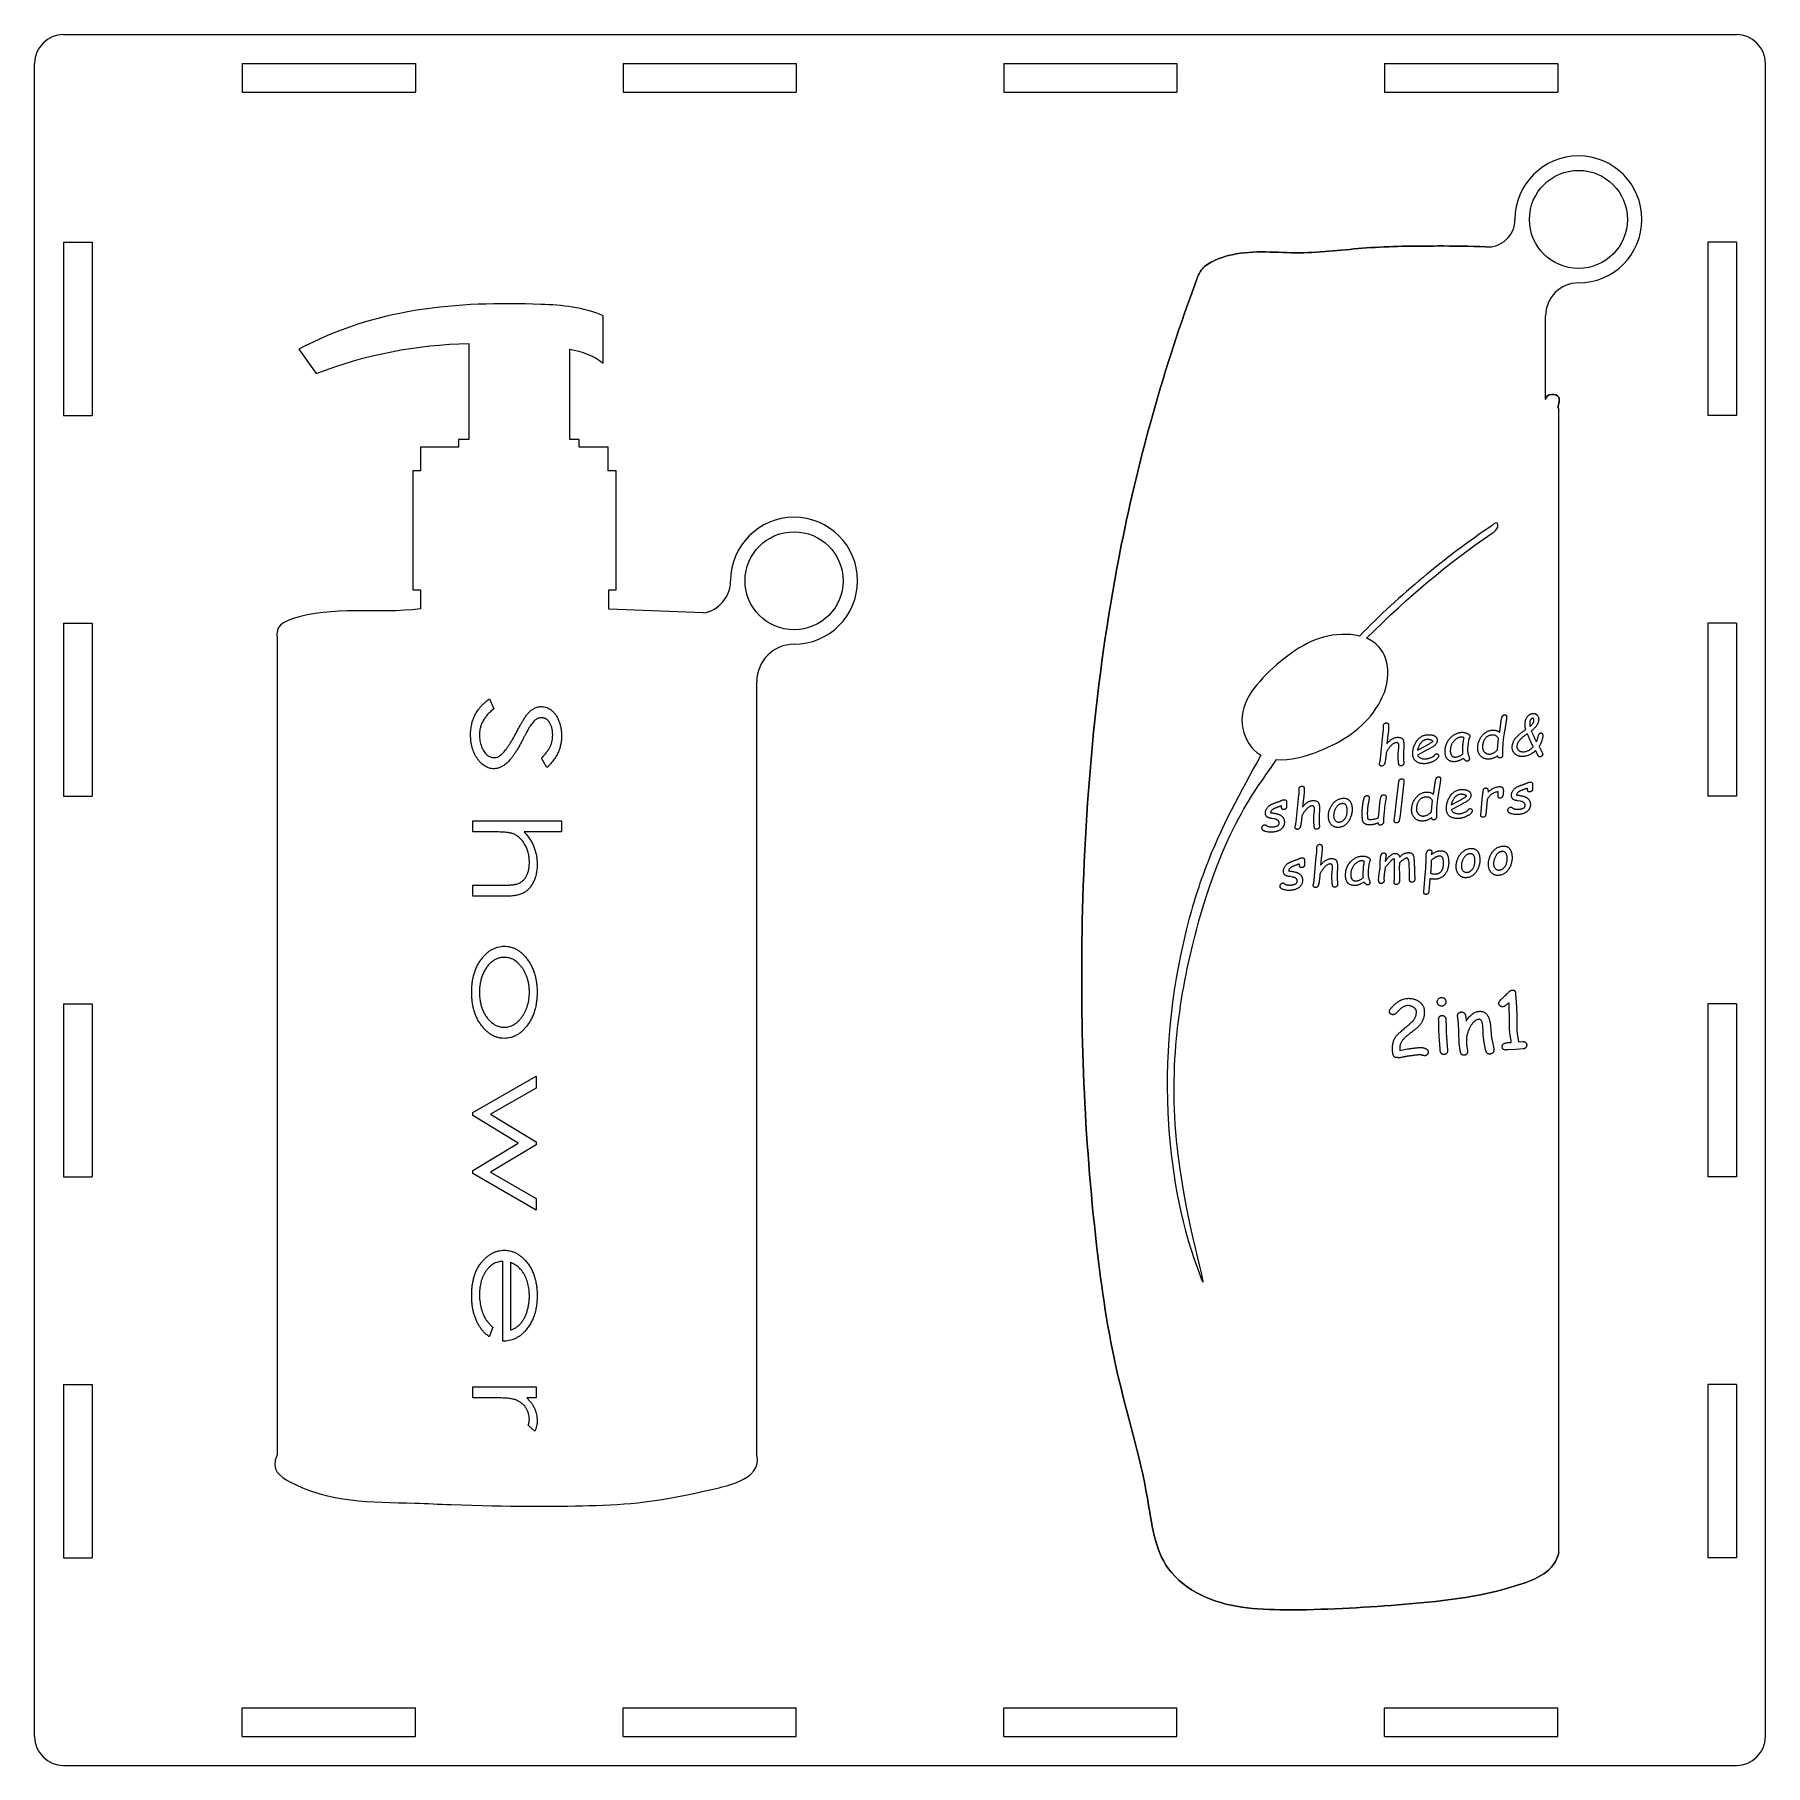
# Model space of a CAD drawing. Header units: millimetres. Extents: x -150 to 150, y -150 to 150.
import ezdxf

# ---------------------------------------------------------------- set-up
doc = ezdxf.new("R2010")
doc.units = ezdxf.units.MM

msp = doc.modelspace()

# ---------------------------------------------------------------- linework, layer by layer
at = {"color": 7, "linetype": 'Continuous', "lineweight": 25}
for p, q in [((-145, 150), (145, 150)), ((-150, -145), (-150, 145)), ((-114, 145), (-114, 140)), ((-114, 145), (-84, 145)), ((-84, 145), (-84, 140)), ((-48, 145), (-18, 145)), ((-48, 145), (-48, 140)), ((-18, 145), (-18, 140)), ((18, 145), (48, 145)), ((18, 145), (18, 140)), ((48, 145), (48, 140)), ((84, 145), (114, 145)), ((84, 145), (84, 140)), ((114, 145), (114, 140)), ((150, -145), (150, 145)), ((-114, 140), (-84, 140)), ((-48, 140), (-18, 140)), ((18, 140), (48, 140)), ((84, 140), (114, 140)), ((-145, 114), (-145, 84)), ((-145, 114), (-140, 114)), ((-140, 114), (-140, 84)), ((140, 114), (140, 84)), ((145, 114), (140, 114)), ((145, 114), (145, 84)), ((-51.46, 93.08), (-51.46, 101.26)), ((111.89, 86.76), (111.89, 101.25)), ((-74.71, 96.44), (-74.71, 79.8)), ((-104.2, 95.45), (-101.17, 91.24)), ((-57.25, 79.8), (-57.25, 95.45)), ((114.18, -113.14), (114.18, 85.1)), ((-145, 84), (-140, 84)), ((145, 84), (140, 84)), ((-76.52, 78.49), (-83.11, 78.49)), ((-83.11, 78.49), (-83.11, 74.37)), ((-74.71, 79.8), (-76.52, 79.8)), ((-76.52, 79.8), (-76.52, 78.49)), ((-55.61, 79.8), (-57.25, 79.8)), ((-55.61, 78.49), (-55.61, 79.8)), ((-50.61, 78.49), (-55.61, 78.49)), ((-50.61, 74.37), (-50.61, 78.49)), ((-83.11, 74.37), (-84.43, 74.37)), ((-84.43, 74.37), (-84.43, 53.78)), ((-49.17, 74.37), (-50.61, 74.37)), ((-49.17, 53.78), (-49.17, 74.37)), ((-84.43, 53.78), (-83.11, 53.78)), ((-83.11, 53.78), (-83.11, 50.49)), ((-50.49, 50.4), (-50.49, 53.78)), ((-50.49, 53.78), (-49.17, 53.78)), ((-34.08, 49.75), (-50.49, 50.4)), ((-145, 48), (-140, 48)), ((-145, 48), (-145, 18)), ((-140, 48), (-140, 18)), ((-107.97, 45.41), (-107.97, -96.15)), ((140, 48), (140, 18)), ((145, 48), (140, 48)), ((145, 48), (145, 18)), ((-24.83, -96.15), (-24.83, 37.86)), ((-71.15, 34.87), (-70.39, 33.13)), ((83.28, 24.51), (83.68, 28.57)), ((83.68, 28.57), (83.77, 29.21)), ((84.44, 27.49), (84.4, 27.09)), ((103.63, 26.84), (103.75, 27.91)), ((-61.2, 22.95), (-62.13, 24.61)), ((87.31, 26.61), (87.27, 25.73)), ((87.27, 25.73), (87.27, 24.77)), ((91.5, 26.08), (89.68, 25.13)), ((89.69, 25.97), (91.14, 26.74)), ((98.69, 24.57), (98.72, 24.49)), ((103.58, 26.05), (103.63, 26.84)), ((104.45, 25.17), (104.45, 25.11)), ((110.6, 25.02), (110.17, 25.91)), ((69.06, 17.61), (69.15, 18.24)), ((86.08, 17.18), (86.44, 20.46)), ((100.68, 14.79), (100.98, 18.01)), ((103.68, 17.96), (103.69, 18.2)), ((103.69, 18.4), (103.71, 18.79)), ((104.57, 18.58), (104.54, 18.26)), ((109.63, 20.1), (109.63, 19.77)), ((109.63, 19.77), (109.65, 19.46)), ((-145, 18), (-140, 18)), ((66.99, 17.04), (66.99, 16.71)), ((66.99, 16.71), (67.01, 16.4)), ((68.66, 13.54), (69.06, 17.61)), ((69.81, 16.53), (69.78, 16.12)), ((72.69, 15.64), (72.64, 14.76)), ((76.68, 16.71), (76.66, 16.7)), ((82.95, 14.23), (83.1, 16.06)), ((84, 16.07), (83.9, 15.07)), ((84.24, 17.82), (84, 16.07)), ((85.75, 14.52), (86.08, 17.18)), ((86.98, 17.23), (86.61, 14.22)), ((92.12, 15.31), (92.18, 16.1)), ((92.18, 16.1), (92.3, 17.18)), ((97.33, 16.58), (95.51, 15.63)), ((95.52, 16.47), (96.97, 17.24)), ((101.76, 17.36), (101.53, 14.84)), ((107.57, 17.12), (107.11, 17.19)), ((145, 18), (140, 18)), ((-74.05, 13.72), (-58.66, 13.72)), ((-74.05, 11.79), (-74.05, 13.72)), ((-58.66, 13.72), (-58.66, 11.79)), ((64.93, 14.05), (64.47, 14.13)), ((72.64, 14.76), (72.64, 13.81)), ((93, 14.44), (93, 14.38)), ((-70.09, 11.79), (-74.05, 11.79)), ((-58.66, 11.79), (-65.16, 11.79)), ((70.1, 6.98), (70.1, 6.65)), ((70.1, 6.65), (70.13, 6.34)), ((71.8, 3.45), (72.16, 7.52)), ((72.16, 7.52), (72.25, 8.16)), ((72.92, 6.45), (72.89, 6.04)), ((84.15, 7.17), (84.12, 6.68)), ((84.96, 6.64), (84.36, 5.99)), ((88.3, 4.86), (88.26, 6.28)), ((91.19, 6.92), (91.2, 7.85)), ((98.81, 8), (98.78, 8)), ((104.4, 8.4), (104.37, 8.4)), ((68.06, 3.98), (67.6, 4.05)), ((75.81, 5.59), (75.77, 4.71)), ((75.77, 4.71), (75.78, 3.75)), ((81.46, 3.13), (81.48, 3.06)), ((84.36, 5.99), (84.12, 5.68)), ((86.55, 5.62), (86.57, 4.39)), ((90.77, 1.39), (91.11, 5.08)), ((91.86, 3.67), (91.66, 1.46)), ((-74.05, 2.56), (-68.89, 2.56)), ((-74.05, 0.64), (-74.05, 2.56)), ((-68.45, 0.64), (-74.05, 0.64)), ((-145, -18), (-140, -18)), ((-145, -18), (-145, -48)), ((-140, -18), (-140, -48)), ((140, -18), (140, -48)), ((145, -18), (140, -18)), ((145, -18), (145, -48)), ((86.86, -18.76), (85.99, -19.61)), ((98.07, -20.21), (98.15, -20.98)), ((102.37, -21.92), (102.42, -22.58)), ((102.42, -22.58), (102.46, -23.2)), ((86.63, -26.08), (87.97, -25.82)), ((101.56, -26.14), (101.28, -24.72)), ((105.37, -24.72), (105.68, -24.7)), ((106.72, -25.89), (105.41, -25.98)), ((105.68, -24.7), (105.96, -24.69)), ((108.04, -25.79), (106.72, -25.89)), ((107.21, -24.59), (107.92, -24.53)), ((-74.05, -36.83), (-63.09, -30.52)), ((-63.09, -32.61), (-70.97, -37.15)), ((-63.09, -30.52), (-63.09, -32.61)), ((-74.05, -37.38), (-74.05, -36.83)), ((-66.16, -42.15), (-74.05, -37.38)), ((-70.97, -37.15), (-63.09, -41.92)), ((-63.09, -41.92), (-63.09, -42.42)), ((-74.05, -46.88), (-66.16, -42.15)), ((-63.09, -42.42), (-70.97, -47.15)), ((-145, -48), (-140, -48)), ((-74.05, -47.41), (-74.05, -46.88)), ((-63.09, -53.78), (-74.05, -47.41)), ((-70.97, -47.15), (-63.09, -51.73)), ((145, -48), (140, -48)), ((-63.09, -51.73), (-63.09, -53.78)), ((-68.86, -76.48), (-68.86, -62.63)), ((-67.51, -62.83), (-67.51, -74.55)), ((-70.59, -74.07), (-71.21, -75.71)), ((-145, -84), (-140, -84)), ((-145, -84), (-145, -114)), ((-140, -84), (-140, -114)), ((140, -84), (140, -114)), ((145, -84), (140, -84)), ((145, -84), (145, -114)), ((-74.05, -84.36), (-63.09, -84.36)), ((-74.05, -86.28), (-74.05, -84.36)), ((-70.36, -86.28), (-74.05, -86.28)), ((-63.09, -86.28), (-64.7, -86.28)), ((-63.09, -84.36), (-63.09, -86.28)), ((-63.27, -92.05), (-64.44, -91.04)), ((-145, -114), (-140, -114)), ((145, -114), (140, -114)), ((-114, -140), (-84, -140)), ((-114, -145), (-114, -140)), ((-84, -145), (-84, -140)), ((-48, -140), (-18, -140)), ((-48, -145), (-48, -140)), ((-18, -145), (-18, -140)), ((18, -140), (48, -140)), ((18, -145), (18, -140)), ((48, -145), (48, -140)), ((84, -140), (114, -140)), ((84, -145), (84, -140)), ((114, -145), (114, -140)), ((-114, -145), (-84, -145)), ((-48, -145), (-18, -145)), ((18, -145), (48, -145)), ((84, -145), (114, -145)), ((-145, -150), (145, -150))]:
    msp.add_line(p, q, dxfattribs=at)
for centre in [(117.6, 117.97), (-18.36, 55.33)]:
    msp.add_circle(centre, 8.5, dxfattribs=at)
for centre, radius, start, end in [((-145, 145), 5, 90, 180), ((145, 145), 5, 0, 90), ((117.6, 117.97), 11, 270, 180), ((101.82, 117.97), 4.78, 266.4255, 0), ((117.6, 101.25), 5.71, 90, 180), ((-18.36, 55.33), 11, 270, 180), ((-35.02, 55.33), 5.66, 279.564, 0), ((-18.36, 37.86), 6.47, 90, 180), ((-145, -145), 5, 180, 270), ((145, -145), 5, 270, 0)]:
    msp.add_arc(centre, radius, start, end, dxfattribs=at)
for points, knots in [([(114.18, -113.14), (113.47, -116.42), (103.1, -120.71), (86.92, -122.22), (68.46, -123.39), (54.15, -122.54), (44.32, -115.1), (42.88, -100.16), (37.1, -82.23), (32.22, -48.66), (30.34, -0.64), (35.58, 56.23), (45.92, 92.79), (52.13, 109.47), (54.51, 110.96), (60.14, 112.85), (69.31, 111.66), (81.08, 113.31), (91.88, 113.37), (98.75, 113.36), (101.52, 113.19)], [0, 0, 0, 0, 0.0255132, 0.0835222, 0.1372692, 0.1780131, 0.1977337, 0.2328309, 0.2935122, 0.3556925, 0.5098939, 0.6897156, 0.8206987, 0.8259927, 0.8328826, 0.8426155, 0.8747815, 0.9065581, 0.9405607, 0.9633463, 0.9633463, 0.9633463, 0.9633463]), ([(101.52, 113.19), (98.75, 113.36), (91.88, 113.37), (81.08, 113.31), (69.31, 111.66), (60.14, 112.85), (54.51, 110.96), (52.13, 109.47), (45.92, 92.79), (35.58, 56.23), (30.34, -0.64), (32.22, -48.66), (37.1, -82.23), (42.88, -100.16), (44.32, -115.1), (54.15, -122.54), (68.46, -123.39), (86.92, -122.22), (103.1, -120.71), (113.47, -116.42), (114.18, -113.14)], [0, 0, 0, 0, 0.0227856, 0.0567881, 0.0885648, 0.1207307, 0.1304637, 0.1373536, 0.1426476, 0.2736307, 0.4534524, 0.6076537, 0.6698341, 0.7305154, 0.7656126, 0.7853332, 0.8260771, 0.8798241, 0.937833, 0.9633463, 0.9633463, 0.9633463, 0.9633463]), ([(-51.46, 101.26), (-54.84, 102.82), (-73.06, 104.14), (-91.12, 102.53), (-104.2, 95.45)], [0, 0, 0, 0, 0.204196, 1, 1, 1, 1]), ([(-51.46, 101.26), (-54.84, 102.82), (-73.06, 104.14), (-91.12, 102.53), (-104.2, 95.45)], [0, 0, 0, 0, 0.204196, 1, 1, 1, 1]), ([(111.89, 86.76), (111.95, 87.86), (115.22, 87.87), (113.89, 85.63), (114.18, 85.1)], [0.0203631, 0.0203631, 0.0203631, 0.0203631, 0.5787624, 1, 1, 1, 1]), ([(114.18, 85.1), (113.89, 85.63), (115.22, 87.87), (111.95, 87.86), (111.89, 86.76)], [0.0203631, 0.0203631, 0.0203631, 0.0203631, 0.4416007, 1, 1, 1, 1]), ([(80.84, 45.37), (88.66, 53.02), (94.62, 58.11), (103.93, 64.46), (103.53, 65.84), (102.65, 64.93)], [0, 0, 0, 0, 0.907318, 0.952257, 1, 1, 1, 1]), ([(-83.11, 50.49), (-90.52, 49.43), (-99.77, 51.49), (-108.31, 47.52), (-107.97, 45.41)], [0, 0, 0, 0, 0.837616, 1, 1, 1, 1]), ([(-83.11, 50.49), (-90.52, 49.43), (-99.77, 51.49), (-108.31, 47.52), (-107.97, 45.41)], [0, 0, 0, 0, 0.837616, 1, 1, 1, 1]), ([(79.62, 45.75), (78.62, 45.99), (77.55, 46.07), (76.52, 46.03), (72.2, 45.89), (65.28, 41.6), (57.41, 32.78), (60.61, 26.37), (62.3, 25.24), (62.55, 25.1)], [0.9585458, 0.9585458, 0.9585458, 0.9585458, 1, 1, 1, 1.1749054, 1.3428367, 1.4194382, 1.4323743, 1.4323743, 1.4323743, 1.4323743]), ([(65.27, 24.33), (67.58, 24.15), (74.95, 26.18), (81.97, 30.94), (85.23, 38.6), (83.82, 43.68), (81.65, 45.05), (80.84, 45.37)], [0.4737895, 0.4737895, 0.4737895, 0.4737895, 0.5713409, 0.7445366, 0.8334398, 0.9049664, 0.9412591, 0.9412591, 0.9412591, 0.9412591]), ([(-74.43, 28.62), (-74.43, 28.78), (-74.43, 29.08), (-74.39, 29.54), (-74.33, 29.98), (-74.25, 30.42), (-74.14, 30.84), (-74.01, 31.25), (-73.86, 31.65), (-73.68, 32.04), (-73.48, 32.43), (-73.24, 32.8), (-72.97, 33.16), (-72.67, 33.52), (-72.34, 33.87), (-71.97, 34.21), (-71.58, 34.55), (-71.3, 34.76), (-71.15, 34.87)], [0, 0, 0, 0, 0.0633145, 0.125169, 0.1861, 0.2460029, 0.3049306, 0.3635647, 0.4217305, 0.4796551, 0.5384808, 0.5985186, 0.6598546, 0.7233269, 0.7889028, 0.8567876, 0.9269017, 1, 1, 1, 1]), ([(-70.39, 33.13), (-70.59, 32.97), (-70.98, 32.66), (-71.49, 32.15), (-71.92, 31.61), (-72.28, 31.06), (-72.55, 30.49), (-72.75, 29.9), (-72.87, 29.29), (-72.89, 28.87), (-72.89, 28.66)], [0, 0, 0, 0, 0.144138, 0.279741, 0.408464, 0.531337, 0.650001, 0.766279, 0.882105, 1, 1, 1, 1]), ([(-64.45, 32.39), (-64.36, 32.48), (-64.19, 32.65), (-63.92, 32.89), (-63.64, 33.08), (-63.36, 33.24), (-63.07, 33.37), (-62.77, 33.46), (-62.47, 33.51), (-62.27, 33.52), (-62.16, 33.52)], [0, 0, 0, 0, 0.143287, 0.278886, 0.407846, 0.532386, 0.650842, 0.767845, 0.884168, 1, 1, 1, 1]), ([(-62.16, 33.52), (-62.01, 33.51), (-61.69, 33.5), (-61.22, 33.37), (-60.79, 33.16), (-60.37, 32.87), (-60, 32.51), (-59.65, 32.08), (-59.36, 31.58), (-59.11, 31.02), (-58.92, 30.42), (-58.77, 29.78), (-58.68, 29.12), (-58.67, 28.67), (-58.66, 28.44)], [0, 0, 0, 0, 0.069829, 0.139023, 0.209318, 0.282712, 0.359312, 0.439203, 0.523464, 0.613712, 0.707403, 0.802335, 0.89953, 1, 1, 1, 1]), ([(-66.49, 29.06), (-66.38, 29.28), (-66.16, 29.68), (-65.84, 30.25), (-65.55, 30.76), (-65.29, 31.21), (-65.04, 31.6), (-64.83, 31.92), (-64.63, 32.18), (-64.51, 32.33), (-64.45, 32.39)], [0, 0, 0, 0, 0.184635, 0.352521, 0.502282, 0.63567, 0.752089, 0.851209, 0.93406, 1, 1, 1, 1]), ([(-64.04, 30.27), (-64.07, 30.22), (-64.14, 30.11), (-64.25, 29.92), (-64.39, 29.67), (-64.57, 29.36), (-64.77, 28.98), (-65, 28.55), (-65.26, 28.06), (-65.44, 27.72), (-65.53, 27.53)], [0, 0, 0, 0, 0.051662, 0.123489, 0.216376, 0.33129, 0.466454, 0.62273, 0.800578, 1, 1, 1, 1]), ([(-62.1, 31.6), (-62.18, 31.6), (-62.34, 31.59), (-62.58, 31.53), (-62.82, 31.44), (-63.06, 31.31), (-63.3, 31.14), (-63.54, 30.9), (-63.79, 30.61), (-63.95, 30.38), (-64.04, 30.27)], [0, 0, 0, 0, 0.098361, 0.197704, 0.300167, 0.407706, 0.526153, 0.663178, 0.820503, 1, 1, 1, 1]), ([(-60.2, 28.6), (-60.2, 28.71), (-60.21, 28.92), (-60.23, 29.23), (-60.28, 29.52), (-60.34, 29.8), (-60.41, 30.06), (-60.51, 30.31), (-60.62, 30.55), (-60.75, 30.76), (-60.89, 30.95), (-61.03, 31.13), (-61.19, 31.27), (-61.36, 31.39), (-61.53, 31.49), (-61.72, 31.55), (-61.91, 31.59), (-62.04, 31.6), (-62.1, 31.6)], [0, 0, 0, 0, 0.08208, 0.161299, 0.236563, 0.308757, 0.378169, 0.44638, 0.511887, 0.576194, 0.637701, 0.695339, 0.749603, 0.801305, 0.851733, 0.900737, 0.950063, 1, 1, 1, 1]), ([(83.79, 29.79), (83.79, 29.83), (83.79, 29.9), (83.79, 30.01), (83.79, 30.11), (83.8, 30.2), (83.81, 30.28), (83.83, 30.35), (83.85, 30.42), (83.89, 30.49), (83.95, 30.57), (84.04, 30.64), (84.16, 30.68), (84.24, 30.69), (84.28, 30.69)], [0, 0, 0, 0, 0.099093, 0.190022, 0.274116, 0.350508, 0.420521, 0.48445, 0.541977, 0.594998, 0.692617, 0.78792, 0.888163, 1, 1, 1, 1]), ([(84.28, 30.69), (84.31, 30.69), (84.37, 30.7), (84.45, 30.68), (84.52, 30.65), (84.58, 30.61), (84.63, 30.56), (84.66, 30.49), (84.68, 30.4), (84.69, 30.34), (84.69, 30.31)], [0, 0, 0, 0, 0.141235, 0.265677, 0.379196, 0.489236, 0.5999, 0.717739, 0.851227, 1, 1, 1, 1]), ([(84.69, 30.31), (84.69, 30.25), (84.7, 30.14), (84.7, 29.95), (84.69, 29.75), (84.68, 29.53), (84.66, 29.3), (84.63, 29.05), (84.6, 28.78), (84.57, 28.6), (84.56, 28.5)], [0, 0, 0, 0, 0.093111, 0.19508, 0.30602, 0.426083, 0.555267, 0.694504, 0.842214, 1, 1, 1, 1]), ([(103.93, 29.04), (103.94, 29.13), (103.97, 29.31), (104, 29.56), (104.03, 29.8), (104.06, 30.03), (104.09, 30.24), (104.12, 30.44), (104.15, 30.62), (104.17, 30.79), (104.2, 30.95), (104.22, 31.09), (104.24, 31.22), (104.26, 31.33), (104.28, 31.43), (104.29, 31.52), (104.31, 31.59), (104.33, 31.67), (104.35, 31.75), (104.39, 31.84), (104.44, 31.91), (104.49, 31.97), (104.56, 32.02), (104.63, 32.06), (104.71, 32.08), (104.76, 32.09), (104.79, 32.09)], [0, 0, 0, 0, 0.081263, 0.158057, 0.230731, 0.29899, 0.363182, 0.423309, 0.479313, 0.530909, 0.578441, 0.621448, 0.660456, 0.695338, 0.726231, 0.752597, 0.774996, 0.792872, 0.823477, 0.851559, 0.877398, 0.902048, 0.9257, 0.949241, 0.973831, 1, 1, 1, 1]), ([(105.15, 31.8), (105.15, 31.79), (105.15, 31.75), (105.15, 31.68), (105.14, 31.6), (105.13, 31.49), (105.12, 31.37), (105.1, 31.23), (105.08, 31.08), (105.05, 30.9), (105.02, 30.71), (104.99, 30.49), (104.95, 30.26), (104.91, 30.01), (104.87, 29.75), (104.82, 29.46), (104.77, 29.16), (104.73, 28.95), (104.71, 28.84)], [0, 0, 0, 0, 0.0162288, 0.0383363, 0.0663766, 0.1008267, 0.1416483, 0.1885076, 0.241742, 0.3009685, 0.3666368, 0.4382345, 0.5163477, 0.600835, 0.6913245, 0.7877429, 0.8906851, 1, 1, 1, 1]), ([(104.79, 32.09), (104.82, 32.09), (104.87, 32.1), (104.94, 32.09), (105, 32.07), (105.06, 32.03), (105.1, 31.99), (105.13, 31.94), (105.15, 31.87), (105.15, 31.83), (105.15, 31.8)], [0, 0, 0, 0, 0.152404, 0.285679, 0.404603, 0.515264, 0.62484, 0.736373, 0.861688, 1, 1, 1, 1]), ([(108.35, 30.26), (108.34, 30.34), (108.34, 30.48), (108.35, 30.69), (108.37, 30.89), (108.41, 31.08), (108.46, 31.26), (108.53, 31.43), (108.62, 31.58), (108.72, 31.73), (108.83, 31.86), (108.94, 31.98), (109.06, 32.08), (109.18, 32.16), (109.31, 32.23), (109.44, 32.28), (109.58, 32.32), (109.67, 32.33), (109.72, 32.33)], [0, 0, 0, 0, 0.080134, 0.156377, 0.22958, 0.299835, 0.367286, 0.433171, 0.498468, 0.5628, 0.625276, 0.685044, 0.741168, 0.795001, 0.84732, 0.898334, 0.948985, 1, 1, 1, 1]), ([(108.47, 29.55), (108.44, 29.67), (108.38, 29.9), (108.36, 30.14), (108.35, 30.26)], [0, 0, 0, 0, 0.504413, 1, 1, 1, 1]), ([(109.64, 31.5), (109.61, 31.49), (109.54, 31.48), (109.44, 31.42), (109.36, 31.33), (109.28, 31.21), (109.21, 31.07), (109.17, 30.89), (109.15, 30.68), (109.16, 30.54), (109.16, 30.46)], [0, 0, 0, 0, 0.081363, 0.167002, 0.264487, 0.378595, 0.507881, 0.651899, 0.815434, 1, 1, 1, 1]), ([(109.16, 30.46), (109.17, 30.4), (109.18, 30.28), (109.19, 30.16), (109.2, 30.09)], [0, 0, 0, 0, 0.480934, 1, 1, 1, 1]), ([(109.2, 30.09), (109.26, 30.14), (109.37, 30.24), (109.51, 30.38), (109.63, 30.53), (109.73, 30.67), (109.8, 30.82), (109.86, 30.95), (109.88, 31.09), (109.88, 31.18), (109.88, 31.23)], [0, 0, 0, 0, 0.1638971, 0.3136961, 0.4515772, 0.5786429, 0.6940972, 0.8009994, 0.9024411, 1, 1, 1, 1]), ([(110.7, 31.4), (110.7, 31.36), (110.71, 31.27), (110.7, 31.14), (110.68, 31), (110.65, 30.87), (110.61, 30.74), (110.56, 30.61), (110.49, 30.48), (110.42, 30.35), (110.33, 30.22), (110.24, 30.09), (110.13, 29.96), (110.01, 29.83), (109.88, 29.7), (109.74, 29.57), (109.59, 29.44), (109.49, 29.35), (109.43, 29.31)], [0, 0, 0, 0, 0.051493, 0.103604, 0.155619, 0.208409, 0.262457, 0.317748, 0.374956, 0.433878, 0.494821, 0.558621, 0.624607, 0.693762, 0.765819, 0.840548, 0.918438, 1, 1, 1, 1]), ([(109.88, 31.23), (109.88, 31.25), (109.88, 31.29), (109.86, 31.35), (109.84, 31.4), (109.81, 31.44), (109.78, 31.47), (109.74, 31.49), (109.69, 31.5), (109.66, 31.5), (109.64, 31.5)], [0, 0, 0, 0, 0.161656, 0.303035, 0.42773, 0.540408, 0.649459, 0.757869, 0.872247, 1, 1, 1, 1]), ([(109.72, 32.33), (109.75, 32.33), (109.82, 32.33), (109.92, 32.33), (110.01, 32.31), (110.1, 32.29), (110.19, 32.25), (110.27, 32.21), (110.34, 32.16), (110.43, 32.08), (110.53, 31.96), (110.62, 31.79), (110.68, 31.61), (110.69, 31.47), (110.7, 31.4)], [0, 0, 0, 0, 0.068216, 0.133035, 0.19493, 0.255532, 0.313931, 0.373388, 0.431881, 0.491549, 0.612233, 0.733128, 0.861439, 1, 1, 1, 1]), ([(-70.37, 22.75), (-70.51, 22.76), (-70.78, 22.77), (-71.17, 22.85), (-71.55, 22.99), (-71.92, 23.18), (-72.27, 23.42), (-72.61, 23.72), (-72.93, 24.07), (-73.23, 24.46), (-73.51, 24.9), (-73.76, 25.36), (-73.97, 25.85), (-74.14, 26.36), (-74.27, 26.89), (-74.37, 27.45), (-74.42, 28.03), (-74.43, 28.42), (-74.43, 28.62)], [0, 0, 0, 0, 0.051327, 0.10207, 0.152715, 0.204675, 0.258843, 0.31572, 0.376032, 0.440321, 0.506684, 0.573362, 0.640305, 0.708709, 0.778042, 0.849794, 0.923531, 1, 1, 1, 1]), ([(-72.89, 28.66), (-72.89, 28.49), (-72.88, 28.13), (-72.81, 27.61), (-72.71, 27.11), (-72.55, 26.63), (-72.37, 26.19), (-72.15, 25.79), (-71.9, 25.45), (-71.62, 25.17), (-71.32, 24.95), (-71, 24.8), (-70.68, 24.69), (-70.46, 24.68), (-70.35, 24.68)], [0, 0, 0, 0, 0.102922, 0.203107, 0.30181, 0.399386, 0.492852, 0.579277, 0.659819, 0.7354, 0.806934, 0.873339, 0.936759, 1, 1, 1, 1]), ([(-65.53, 27.53), (-65.65, 27.31), (-65.88, 26.89), (-66.23, 26.29), (-66.56, 25.73), (-66.89, 25.24), (-67.2, 24.79), (-67.51, 24.4), (-67.81, 24.06), (-68.1, 23.78), (-68.38, 23.54), (-68.67, 23.33), (-68.95, 23.15), (-69.23, 23.01), (-69.52, 22.89), (-69.8, 22.81), (-70.09, 22.76), (-70.28, 22.76), (-70.37, 22.75)], [0, 0, 0, 0, 0.105189, 0.202921, 0.29383, 0.377289, 0.453873, 0.523278, 0.586365, 0.643069, 0.69489, 0.744102, 0.79094, 0.835294, 0.877928, 0.919609, 0.959851, 1, 1, 1, 1]), ([(-68.88, 25.4), (-68.79, 25.5), (-68.61, 25.69), (-68.35, 26.02), (-68.07, 26.4), (-67.77, 26.83), (-67.47, 27.32), (-67.15, 27.85), (-66.82, 28.44), (-66.6, 28.85), (-66.49, 29.06)], [0, 0, 0, 0, 0.085823, 0.182241, 0.289544, 0.408891, 0.539115, 0.681065, 0.834468, 1, 1, 1, 1]), ([(-62.13, 24.61), (-62.03, 24.71), (-61.85, 24.91), (-61.59, 25.2), (-61.36, 25.48), (-61.16, 25.75), (-60.97, 26), (-60.82, 26.25), (-60.68, 26.48), (-60.54, 26.78), (-60.4, 27.15), (-60.29, 27.62), (-60.22, 28.11), (-60.21, 28.44), (-60.2, 28.6)], [0, 0, 0, 0, 0.0908908, 0.1753574, 0.2548945, 0.3292019, 0.3977405, 0.4611484, 0.5201424, 0.5740674, 0.678077, 0.782727, 0.8898626, 1, 1, 1, 1]), ([(-58.66, 28.44), (-58.67, 28.2), (-58.68, 27.72), (-58.79, 27.01), (-58.96, 26.33), (-59.16, 25.77), (-59.36, 25.34), (-59.53, 25.01), (-59.74, 24.68), (-59.98, 24.34), (-60.24, 24), (-60.53, 23.65), (-60.86, 23.3), (-61.09, 23.06), (-61.2, 22.95)], [0, 0, 0, 0, 0.1166589, 0.2310049, 0.3432466, 0.4553612, 0.5126734, 0.5727842, 0.6357237, 0.7014498, 0.7708018, 0.84362, 0.9199719, 1, 1, 1, 1]), ([(83.77, 29.21), (83.78, 29.31), (83.8, 29.5), (83.8, 29.69), (83.79, 29.79)], [0, 0, 0, 0, 0.5100779, 1, 1, 1, 1]), ([(86.12, 27.28), (86.04, 27.27), (85.9, 27.26), (85.69, 27.18), (85.49, 27.08), (85.32, 26.96), (85.19, 26.84), (85.08, 26.73), (84.96, 26.6), (84.84, 26.44), (84.72, 26.27), (84.58, 26.07), (84.44, 25.85), (84.35, 25.69), (84.3, 25.61)], [0, 0, 0, 0, 0.083516, 0.168736, 0.25748, 0.352686, 0.405269, 0.465943, 0.534222, 0.610668, 0.695532, 0.788376, 0.890143, 1, 1, 1, 1]), ([(84.4, 27.09), (84.47, 27.17), (84.61, 27.34), (84.82, 27.55), (85.04, 27.74), (85.26, 27.9), (85.49, 28.02), (85.72, 28.12), (85.96, 28.18), (86.12, 28.2), (86.2, 28.2)], [0, 0, 0, 0, 0.149463, 0.289663, 0.421116, 0.545729, 0.664406, 0.778655, 0.889411, 1, 1, 1, 1]), ([(84.56, 28.5), (84.55, 28.4), (84.52, 28.22), (84.49, 27.95), (84.46, 27.71), (84.45, 27.56), (84.44, 27.49)], [0, 0, 0, 0, 0.294868, 0.558743, 0.79412, 1, 1, 1, 1]), ([(86.47, 26.81), (86.47, 26.84), (86.46, 26.92), (86.44, 27.02), (86.41, 27.1), (86.37, 27.17), (86.32, 27.22), (86.26, 27.26), (86.19, 27.28), (86.14, 27.28), (86.12, 27.28)], [0, 0, 0, 0, 0.172516, 0.325323, 0.456902, 0.573563, 0.68061, 0.78203, 0.884885, 1, 1, 1, 1]), ([(86.2, 28.2), (86.28, 28.21), (86.42, 28.21), (86.63, 28.18), (86.81, 28.13), (86.95, 28.06), (87.05, 27.99), (87.11, 27.92), (87.17, 27.84), (87.21, 27.74), (87.25, 27.63), (87.28, 27.5), (87.31, 27.36), (87.31, 27.27), (87.32, 27.22)], [0, 0, 0, 0, 0.13036, 0.250032, 0.359939, 0.463968, 0.515799, 0.56941, 0.626781, 0.68823, 0.756123, 0.829961, 0.911449, 1, 1, 1, 1]), ([(87.32, 27.22), (87.32, 27.17), (87.32, 27.08), (87.33, 26.93), (87.32, 26.77), (87.32, 26.66), (87.31, 26.61)], [0, 0, 0, 0, 0.222777, 0.463226, 0.723753, 1, 1, 1, 1]), ([(88.88, 25.19), (88.87, 25.29), (88.87, 25.47), (88.88, 25.76), (88.93, 26.04), (88.99, 26.32), (89.08, 26.6), (89.2, 26.88), (89.34, 27.16), (89.49, 27.44), (89.67, 27.7), (89.87, 27.94), (90.08, 28.14), (90.32, 28.31), (90.56, 28.44), (90.83, 28.54), (91.11, 28.61), (91.3, 28.63), (91.4, 28.64)], [0, 0, 0, 0, 0.059618, 0.11934, 0.179322, 0.24056, 0.303095, 0.367379, 0.433767, 0.502439, 0.570478, 0.635317, 0.697161, 0.757292, 0.816665, 0.876269, 0.937085, 1, 1, 1, 1]), ([(91.33, 27.81), (91.28, 27.81), (91.19, 27.8), (91.05, 27.77), (90.93, 27.73), (90.8, 27.67), (90.68, 27.6), (90.57, 27.52), (90.46, 27.42), (90.35, 27.32), (90.25, 27.19), (90.16, 27.06), (90.07, 26.91), (89.98, 26.75), (89.9, 26.57), (89.82, 26.38), (89.75, 26.18), (89.71, 26.04), (89.69, 25.97)], [0, 0, 0, 0, 0.052762, 0.10425, 0.155586, 0.20733, 0.259582, 0.312613, 0.367948, 0.425347, 0.485205, 0.547493, 0.61366, 0.683074, 0.756629, 0.833614, 0.914374, 1, 1, 1, 1]), ([(91.14, 26.74), (91.21, 26.78), (91.35, 26.86), (91.55, 26.97), (91.74, 27.07), (91.9, 27.17), (92.05, 27.27), (92.18, 27.35), (92.29, 27.43), (92.35, 27.49), (92.38, 27.51)], [0, 0, 0, 0, 0.170636, 0.32775, 0.472632, 0.604073, 0.721638, 0.827155, 0.920011, 1, 1, 1, 1]), ([(92.38, 27.51), (92.35, 27.54), (92.29, 27.59), (92.18, 27.66), (92.07, 27.72), (91.94, 27.76), (91.8, 27.79), (91.65, 27.81), (91.49, 27.82), (91.38, 27.81), (91.33, 27.81)], [0, 0, 0, 0, 0.109379, 0.219071, 0.332902, 0.450804, 0.575731, 0.708216, 0.849382, 1, 1, 1, 1]), ([(91.4, 28.64), (91.47, 28.64), (91.59, 28.65), (91.78, 28.65), (91.95, 28.64), (92.11, 28.62), (92.26, 28.59), (92.4, 28.55), (92.53, 28.51), (92.64, 28.45), (92.75, 28.39), (92.84, 28.31), (92.92, 28.23), (92.99, 28.14), (93.04, 28.05), (93.08, 27.94), (93.11, 27.83), (93.11, 27.75), (93.12, 27.71)], [0, 0, 0, 0, 0.088971, 0.172929, 0.252101, 0.326069, 0.395924, 0.461221, 0.522928, 0.582011, 0.638024, 0.691246, 0.74232, 0.792201, 0.842208, 0.893222, 0.945326, 1, 1, 1, 1]), ([(93.12, 27.71), (93.12, 27.65), (93.12, 27.52), (93.08, 27.33), (93, 27.16), (92.89, 27), (92.76, 26.85), (92.62, 26.73), (92.47, 26.61), (92.31, 26.51), (92.14, 26.42), (91.95, 26.31), (91.73, 26.2), (91.58, 26.12), (91.5, 26.08)], [0, 0, 0, 0, 0.080643, 0.157422, 0.234786, 0.314126, 0.394647, 0.472014, 0.547558, 0.621538, 0.69989, 0.789079, 0.889113, 1, 1, 1, 1]), ([(94.49, 25.49), (94.49, 25.62), (94.48, 25.86), (94.5, 26.21), (94.56, 26.55), (94.64, 26.87), (94.76, 27.18), (94.9, 27.47), (95.08, 27.74), (95.29, 28), (95.52, 28.23), (95.75, 28.44), (96, 28.62), (96.25, 28.76), (96.51, 28.88), (96.77, 28.97), (97.05, 29.04), (97.24, 29.06), (97.33, 29.07)], [0, 0, 0, 0, 0.072861, 0.142899, 0.210191, 0.275882, 0.340059, 0.40402, 0.468406, 0.533664, 0.598386, 0.660034, 0.719435, 0.776959, 0.833072, 0.888593, 0.944132, 1, 1, 1, 1]), ([(97.32, 28.25), (97.26, 28.24), (97.13, 28.23), (96.94, 28.19), (96.77, 28.12), (96.59, 28.03), (96.42, 27.92), (96.25, 27.79), (96.09, 27.64), (95.94, 27.47), (95.8, 27.29), (95.67, 27.09), (95.57, 26.89), (95.49, 26.67), (95.43, 26.45), (95.4, 26.21), (95.38, 25.97), (95.39, 25.81), (95.39, 25.72)], [0, 0, 0, 0, 0.0539593, 0.1077946, 0.1620489, 0.217537, 0.2748418, 0.3346603, 0.3973654, 0.4636425, 0.5306935, 0.5964533, 0.6614191, 0.7264067, 0.7924818, 0.8595694, 0.9283129, 1, 1, 1, 1]), ([(97.79, 28.11), (97.74, 28.13), (97.65, 28.17), (97.53, 28.22), (97.42, 28.25), (97.35, 28.25), (97.32, 28.25)], [0, 0, 0, 0, 0.314092, 0.585619, 0.810475, 1, 1, 1, 1]), ([(97.33, 29.07), (97.41, 29.07), (97.56, 29.07), (97.79, 29.04), (98.02, 28.98), (98.22, 28.91), (98.37, 28.85), (98.47, 28.79), (98.56, 28.74), (98.63, 28.68), (98.69, 28.61), (98.73, 28.54), (98.76, 28.47), (98.76, 28.42), (98.76, 28.4)], [0, 0, 0, 0, 0.1321278, 0.2676781, 0.410151, 0.5604425, 0.6342302, 0.7004856, 0.7611974, 0.8160257, 0.865669, 0.9120805, 0.9564258, 1, 1, 1, 1]), ([(97.57, 25.36), (97.56, 25.51), (97.56, 25.81), (97.56, 26.24), (97.57, 26.63), (97.59, 26.99), (97.62, 27.32), (97.67, 27.61), (97.72, 27.87), (97.76, 28.03), (97.79, 28.11)], [0, 0, 0, 0, 0.166833, 0.321458, 0.463968, 0.594435, 0.713053, 0.820042, 0.91551, 1, 1, 1, 1]), ([(98.66, 28.1), (98.65, 28.08), (98.64, 28.04), (98.62, 27.96), (98.59, 27.86), (98.57, 27.74), (98.55, 27.6), (98.52, 27.44), (98.49, 27.25), (98.47, 27.05), (98.44, 26.85), (98.42, 26.66), (98.4, 26.48), (98.39, 26.32), (98.38, 26.17), (98.37, 26.04), (98.37, 25.93), (98.38, 25.85), (98.38, 25.82)], [0, 0, 0, 0, 0.026158, 0.060883, 0.104846, 0.158104, 0.220588, 0.291849, 0.372476, 0.461895, 0.552906, 0.636721, 0.713934, 0.784562, 0.848591, 0.905533, 0.955975, 1, 1, 1, 1]), ([(98.76, 28.4), (98.77, 28.37), (98.77, 28.31), (98.75, 28.23), (98.71, 28.16), (98.68, 28.12), (98.66, 28.1)], [0, 0, 0, 0, 0.272082, 0.522033, 0.759861, 1, 1, 1, 1]), ([(100.15, 26.14), (100.15, 26.24), (100.14, 26.44), (100.16, 26.73), (100.2, 27.02), (100.27, 27.3), (100.36, 27.57), (100.48, 27.84), (100.62, 28.1), (100.79, 28.36), (100.97, 28.59), (101.18, 28.8), (101.4, 28.98), (101.64, 29.14), (101.89, 29.26), (102.16, 29.35), (102.44, 29.42), (102.64, 29.43), (102.74, 29.44)], [0, 0, 0, 0, 0.0638565, 0.1263778, 0.1883063, 0.2501014, 0.3120436, 0.3748014, 0.4388133, 0.504408, 0.569487, 0.6322804, 0.6931032, 0.7531505, 0.8131108, 0.8735865, 0.9357491, 1, 1, 1, 1]), ([(102.68, 28.59), (102.6, 28.58), (102.45, 28.57), (102.23, 28.52), (102.03, 28.46), (101.85, 28.37), (101.68, 28.26), (101.54, 28.14), (101.41, 27.99), (101.31, 27.82), (101.22, 27.65), (101.14, 27.47), (101.08, 27.3), (101.03, 27.12), (100.99, 26.94), (100.97, 26.77), (100.96, 26.59), (100.96, 26.47), (100.97, 26.42)], [0, 0, 0, 0, 0.076091, 0.1471994, 0.2144239, 0.2785875, 0.3408058, 0.4021076, 0.4640656, 0.5276151, 0.5911929, 0.6529003, 0.7134031, 0.7721611, 0.8298809, 0.8868757, 0.9434713, 1, 1, 1, 1]), ([(103.75, 27.91), (103.73, 27.97), (103.68, 28.08), (103.59, 28.23), (103.48, 28.35), (103.35, 28.45), (103.21, 28.52), (103.04, 28.57), (102.87, 28.59), (102.74, 28.59), (102.68, 28.59)], [0, 0, 0, 0, 0.134739, 0.259984, 0.377704, 0.493402, 0.609983, 0.731342, 0.860313, 1, 1, 1, 1]), ([(102.74, 29.44), (102.8, 29.45), (102.91, 29.45), (103.09, 29.44), (103.25, 29.41), (103.4, 29.37), (103.55, 29.31), (103.69, 29.24), (103.82, 29.15), (103.89, 29.08), (103.93, 29.04)], [0, 0, 0, 0, 0.138061, 0.27019, 0.397467, 0.520071, 0.639745, 0.758602, 0.87865, 1, 1, 1, 1]), ([(104.71, 28.84), (104.69, 28.68), (104.63, 28.35), (104.57, 27.85), (104.51, 27.34), (104.48, 26.91), (104.46, 26.57), (104.45, 26.33), (104.44, 26.1), (104.43, 25.89), (104.43, 25.69), (104.43, 25.5), (104.44, 25.33), (104.45, 25.23), (104.45, 25.17)], [0, 0, 0, 0, 0.13453, 0.271439, 0.410555, 0.552654, 0.622147, 0.687914, 0.749601, 0.807597, 0.86154, 0.911451, 0.957723, 1, 1, 1, 1]), ([(106.12, 26.35), (106.12, 26.4), (106.11, 26.5), (106.12, 26.66), (106.14, 26.82), (106.18, 26.99), (106.23, 27.16), (106.29, 27.33), (106.36, 27.51), (106.43, 27.66), (106.5, 27.78), (106.56, 27.88), (106.63, 27.98), (106.71, 28.08), (106.8, 28.18), (106.9, 28.29), (107.02, 28.41), (107.14, 28.52), (107.27, 28.64), (107.41, 28.76), (107.56, 28.88), (107.72, 29.01), (107.89, 29.14), (108.08, 29.28), (108.27, 29.41), (108.4, 29.51), (108.47, 29.55)], [0, 0, 0, 0, 0.036671, 0.074694, 0.113646, 0.154113, 0.196223, 0.240132, 0.286098, 0.334134, 0.359688, 0.386957, 0.416033, 0.447647, 0.481004, 0.516816, 0.554666, 0.594825, 0.637096, 0.681959, 0.728979, 0.77863, 0.830215, 0.884524, 0.941053, 1, 1, 1, 1]), ([(108.74, 28.82), (108.66, 28.77), (108.52, 28.67), (108.3, 28.52), (108.11, 28.37), (107.93, 28.22), (107.76, 28.08), (107.61, 27.93), (107.47, 27.79), (107.35, 27.64), (107.25, 27.5), (107.16, 27.36), (107.08, 27.23), (107.02, 27.09), (106.98, 26.95), (106.95, 26.82), (106.93, 26.68), (106.93, 26.59), (106.94, 26.55)], [0, 0, 0, 0, 0.089905, 0.175875, 0.25725, 0.334136, 0.407618, 0.476552, 0.542015, 0.6039, 0.662024, 0.717097, 0.769124, 0.818792, 0.8663, 0.911644, 0.956181, 1, 1, 1, 1]), ([(109.77, 26.58), (109.76, 26.61), (109.73, 26.66), (109.69, 26.73), (109.64, 26.82), (109.59, 26.92), (109.54, 27.03), (109.48, 27.14), (109.42, 27.27), (109.36, 27.4), (109.29, 27.55), (109.22, 27.7), (109.15, 27.87), (109.07, 28.04), (108.99, 28.22), (108.91, 28.41), (108.83, 28.61), (108.77, 28.75), (108.74, 28.82)], [0, 0, 0, 0, 0.032951, 0.069309, 0.110059, 0.154491, 0.203094, 0.255387, 0.311857, 0.372505, 0.4371, 0.505647, 0.577874, 0.65456, 0.734922, 0.819246, 0.907533, 1, 1, 1, 1]), ([(109.43, 29.31), (109.46, 29.24), (109.51, 29.1), (109.6, 28.89), (109.69, 28.67), (109.8, 28.44), (109.92, 28.2), (110.04, 27.95), (110.17, 27.69), (110.27, 27.51), (110.32, 27.42)], [0, 0, 0, 0, 0.104751, 0.214545, 0.331127, 0.453111, 0.580849, 0.714361, 0.854253, 1, 1, 1, 1]), ([(110.32, 27.42), (110.34, 27.47), (110.38, 27.56), (110.43, 27.7), (110.48, 27.83), (110.5, 27.91), (110.51, 27.95)], [0, 0, 0, 0, 0.277015, 0.533475, 0.776069, 1, 1, 1, 1]), ([(110.51, 27.95), (110.53, 28.04), (110.56, 28.19), (110.63, 28.4), (110.68, 28.57), (110.75, 28.71), (110.81, 28.81), (110.89, 28.89), (110.97, 28.94), (111.03, 28.95), (111.06, 28.95)], [0, 0, 0, 0, 0.21016, 0.390467, 0.540357, 0.660617, 0.758982, 0.844147, 0.922576, 1, 1, 1, 1]), ([(111.41, 28.56), (111.41, 28.5), (111.41, 28.38), (111.38, 28.18), (111.34, 27.96), (111.28, 27.71), (111.19, 27.44), (111.08, 27.17), (110.94, 26.89), (110.83, 26.71), (110.77, 26.62)], [0, 0, 0, 0, 0.081702, 0.177698, 0.288713, 0.415371, 0.551997, 0.694381, 0.843746, 1, 1, 1, 1]), ([(111.06, 28.95), (111.09, 28.95), (111.14, 28.96), (111.2, 28.94), (111.26, 28.91), (111.31, 28.87), (111.35, 28.81), (111.38, 28.74), (111.4, 28.65), (111.4, 28.59), (111.41, 28.56)], [0, 0, 0, 0, 0.124907, 0.237254, 0.343879, 0.450043, 0.564661, 0.692869, 0.835506, 1, 1, 1, 1]), ([(-70.35, 24.68), (-70.23, 24.69), (-69.97, 24.7), (-69.59, 24.85), (-69.22, 25.08), (-69, 25.29), (-68.88, 25.4)], [0, 0, 0, 0, 0.22289, 0.458902, 0.712941, 1, 1, 1, 1]), ([(62.55, 25.1), (59.03, 18.78), (53.72, 9.01), (47.25, -12.39), (44.94, -36.79), (48.88, -56.98), (52.13, -65.42)], [0, 0, 0, 0, 0.23153, 0.351516, 0.711837, 1, 1, 1, 1]), ([(52.13, -65.42), (53.97, -69.99), (44.33, -39.81), (53.11, 8.95), (61.62, 18.99), (65.27, 24.33)], [0, 0, 0, 0, 0.252885, 0.514368, 1, 1, 1, 1]), ([(83.17, 23.83), (83.17, 23.85), (83.18, 23.88), (83.2, 23.93), (83.21, 23.99), (83.22, 24.07), (83.24, 24.16), (83.25, 24.26), (83.27, 24.38), (83.28, 24.46), (83.28, 24.51)], [0, 0, 0, 0, 0.058833, 0.136586, 0.233605, 0.348476, 0.482828, 0.636739, 0.808561, 1, 1, 1, 1]), ([(84.3, 25.61), (84.29, 25.54), (84.28, 25.4), (84.26, 25.2), (84.24, 25), (84.21, 24.82), (84.19, 24.65), (84.17, 24.5), (84.15, 24.35), (84.13, 24.21), (84.11, 24.09), (84.09, 23.98), (84.07, 23.87), (84.05, 23.78), (84.03, 23.7), (84.01, 23.64), (83.99, 23.58), (83.95, 23.5), (83.89, 23.4), (83.78, 23.29), (83.67, 23.22), (83.58, 23.21), (83.54, 23.21)], [0, 0, 0, 0, 0.080639, 0.157262, 0.229818, 0.297917, 0.362009, 0.421532, 0.477124, 0.52815, 0.575272, 0.61833, 0.656926, 0.691685, 0.721916, 0.748258, 0.770288, 0.78858, 0.848917, 0.902439, 0.951011, 1, 1, 1, 1]), ([(86.38, 24.15), (86.38, 24.24), (86.37, 24.42), (86.36, 24.68), (86.35, 24.92), (86.35, 25.14), (86.35, 25.35), (86.36, 25.54), (86.38, 25.71), (86.39, 25.82), (86.4, 25.87)], [0, 0, 0, 0, 0.159196, 0.308893, 0.448315, 0.577521, 0.697354, 0.807903, 0.908505, 1, 1, 1, 1]), ([(86.84, 23.24), (86.81, 23.24), (86.74, 23.24), (86.65, 23.26), (86.57, 23.31), (86.52, 23.37), (86.49, 23.43), (86.47, 23.49), (86.45, 23.56), (86.43, 23.65), (86.42, 23.76), (86.4, 23.87), (86.39, 24.01), (86.39, 24.1), (86.38, 24.15)], [0, 0, 0, 0, 0.093091, 0.172672, 0.247285, 0.320719, 0.364939, 0.419016, 0.485333, 0.564726, 0.654057, 0.757222, 0.872862, 1, 1, 1, 1]), ([(86.4, 25.87), (86.41, 25.93), (86.42, 26.03), (86.44, 26.17), (86.45, 26.31), (86.46, 26.43), (86.47, 26.54), (86.47, 26.64), (86.47, 26.73), (86.47, 26.78), (86.47, 26.81)], [0, 0, 0, 0, 0.170148, 0.326882, 0.471685, 0.601872, 0.720337, 0.827047, 0.919261, 1, 1, 1, 1]), ([(87.27, 24.77), (87.27, 24.75), (87.27, 24.69), (87.28, 24.59), (87.28, 24.44), (87.29, 24.27), (87.3, 24.1), (87.31, 23.96), (87.32, 23.86), (87.33, 23.78), (87.34, 23.69), (87.32, 23.61), (87.29, 23.53), (87.25, 23.47), (87.2, 23.41), (87.14, 23.36), (87.08, 23.31), (87, 23.27), (86.92, 23.25), (86.87, 23.24), (86.84, 23.24)], [0, 0, 0, 0, 0.037456, 0.095883, 0.176848, 0.278781, 0.380008, 0.458084, 0.513722, 0.546961, 0.595667, 0.658671, 0.694255, 0.732261, 0.773666, 0.818683, 0.864801, 0.909323, 0.953846, 1, 1, 1, 1]), ([(91.05, 23.63), (90.97, 23.63), (90.82, 23.62), (90.59, 23.63), (90.38, 23.65), (90.18, 23.69), (89.99, 23.74), (89.81, 23.81), (89.65, 23.89), (89.5, 23.99), (89.36, 24.1), (89.24, 24.22), (89.14, 24.36), (89.05, 24.51), (88.98, 24.66), (88.93, 24.83), (88.89, 25.01), (88.88, 25.13), (88.88, 25.19)], [0, 0, 0, 0, 0.0786648, 0.1533117, 0.2238067, 0.291091, 0.3555799, 0.4179597, 0.4784903, 0.5378358, 0.5958878, 0.6524284, 0.70818, 0.7636463, 0.8200243, 0.8778007, 0.9375483, 1, 1, 1, 1]), ([(89.68, 25.13), (89.72, 25.07), (89.8, 24.96), (89.93, 24.81), (90.09, 24.69), (90.27, 24.59), (90.46, 24.52), (90.67, 24.47), (90.89, 24.45), (91.05, 24.46), (91.13, 24.46)], [0, 0, 0, 0, 0.12345, 0.241783, 0.358645, 0.475781, 0.595296, 0.721678, 0.855934, 1, 1, 1, 1]), ([(93.34, 25.02), (93.34, 24.98), (93.34, 24.9), (93.31, 24.78), (93.25, 24.67), (93.17, 24.55), (93.06, 24.44), (92.93, 24.33), (92.78, 24.22), (92.6, 24.11), (92.41, 24.01), (92.22, 23.92), (92.02, 23.84), (91.83, 23.78), (91.64, 23.72), (91.44, 23.68), (91.25, 23.65), (91.12, 23.64), (91.05, 23.63)], [0, 0, 0, 0, 0.040653, 0.082113, 0.126251, 0.174723, 0.228506, 0.288484, 0.355178, 0.428712, 0.505181, 0.57975, 0.652618, 0.723998, 0.794244, 0.863337, 0.932196, 1, 1, 1, 1]), ([(91.13, 24.46), (91.19, 24.47), (91.32, 24.48), (91.53, 24.52), (91.74, 24.58), (91.97, 24.66), (92.18, 24.74), (92.36, 24.84), (92.51, 24.95), (92.58, 25.03), (92.61, 25.07)], [0, 0, 0, 0, 0.114941, 0.240532, 0.377825, 0.527221, 0.673347, 0.799273, 0.90683, 1, 1, 1, 1]), ([(92.61, 25.07), (92.64, 25.11), (92.69, 25.18), (92.78, 25.26), (92.87, 25.32), (92.94, 25.33), (92.97, 25.34)], [0, 0, 0, 0, 0.308703, 0.569892, 0.795442, 1, 1, 1, 1]), ([(92.97, 25.34), (92.99, 25.34), (93.04, 25.34), (93.11, 25.32), (93.17, 25.29), (93.23, 25.25), (93.27, 25.2), (93.31, 25.15), (93.33, 25.08), (93.34, 25.04), (93.34, 25.02)], [0, 0, 0, 0, 0.133627, 0.260848, 0.383712, 0.512866, 0.638878, 0.758996, 0.877161, 1, 1, 1, 1]), ([(96.3, 23.98), (96.23, 23.97), (96.1, 23.97), (95.9, 23.97), (95.72, 23.99), (95.55, 24.03), (95.39, 24.07), (95.25, 24.14), (95.11, 24.21), (95, 24.3), (94.89, 24.4), (94.79, 24.52), (94.71, 24.65), (94.64, 24.79), (94.59, 24.95), (94.54, 25.12), (94.51, 25.3), (94.5, 25.43), (94.49, 25.49)], [0, 0, 0, 0, 0.0764392, 0.1483868, 0.216212, 0.2798651, 0.3403672, 0.3983289, 0.4540087, 0.5089357, 0.5633289, 0.6183125, 0.6744184, 0.7327061, 0.7938396, 0.858878, 0.9272596, 1, 1, 1, 1]), ([(95.39, 25.72), (95.39, 25.68), (95.4, 25.6), (95.42, 25.49), (95.44, 25.39), (95.47, 25.29), (95.51, 25.2), (95.55, 25.12), (95.6, 25.05), (95.65, 24.98), (95.71, 24.93), (95.78, 24.88), (95.86, 24.84), (95.94, 24.81), (96.02, 24.79), (96.12, 24.77), (96.22, 24.77), (96.28, 24.77), (96.32, 24.77)], [0, 0, 0, 0, 0.080173, 0.155594, 0.225563, 0.292365, 0.354818, 0.413956, 0.470806, 0.526148, 0.580165, 0.63432, 0.68949, 0.745363, 0.803898, 0.865896, 0.930767, 1, 1, 1, 1]), ([(97.68, 24.54), (97.6, 24.5), (97.45, 24.42), (97.24, 24.3), (97.04, 24.21), (96.86, 24.13), (96.7, 24.07), (96.55, 24.02), (96.42, 23.99), (96.34, 23.98), (96.3, 23.98)], [0, 0, 0, 0, 0.175923, 0.336805, 0.483138, 0.613914, 0.731231, 0.834423, 0.923435, 1, 1, 1, 1]), ([(96.32, 24.77), (96.38, 24.78), (96.49, 24.79), (96.65, 24.82), (96.81, 24.87), (96.97, 24.94), (97.13, 25.02), (97.28, 25.12), (97.43, 25.23), (97.52, 25.31), (97.57, 25.36)], [0, 0, 0, 0, 0.120026, 0.239808, 0.359672, 0.48131, 0.605219, 0.731955, 0.863731, 1, 1, 1, 1]), ([(98.24, 24.04), (98.22, 24.04), (98.19, 24.05), (98.13, 24.08), (98.05, 24.14), (97.97, 24.21), (97.88, 24.29), (97.8, 24.37), (97.73, 24.46), (97.69, 24.51), (97.68, 24.54)], [0, 0, 0, 0, 0.056154, 0.143881, 0.263015, 0.418667, 0.58246, 0.733686, 0.87305, 1, 1, 1, 1]), ([(98.72, 24.49), (98.71, 24.46), (98.7, 24.4), (98.66, 24.31), (98.62, 24.23), (98.56, 24.16), (98.5, 24.11), (98.42, 24.07), (98.33, 24.05), (98.27, 24.04), (98.24, 24.04)], [0, 0, 0, 0, 0.143993, 0.274007, 0.395356, 0.510575, 0.624868, 0.741754, 0.86639, 1, 1, 1, 1]), ([(98.38, 25.82), (98.38, 25.78), (98.39, 25.7), (98.41, 25.57), (98.44, 25.42), (98.47, 25.27), (98.52, 25.11), (98.57, 24.94), (98.63, 24.76), (98.67, 24.63), (98.69, 24.57)], [0, 0, 0, 0, 0.093188, 0.194517, 0.305986, 0.425892, 0.5544, 0.693944, 0.842019, 1, 1, 1, 1]), ([(102.14, 24.43), (102.07, 24.43), (101.94, 24.42), (101.73, 24.43), (101.54, 24.46), (101.36, 24.51), (101.19, 24.57), (101.03, 24.65), (100.88, 24.75), (100.74, 24.87), (100.61, 24.99), (100.5, 25.13), (100.4, 25.28), (100.32, 25.43), (100.25, 25.6), (100.2, 25.77), (100.17, 25.96), (100.16, 26.08), (100.15, 26.14)], [0, 0, 0, 0, 0.071321, 0.139543, 0.205147, 0.268444, 0.329907, 0.390611, 0.45133, 0.512717, 0.573797, 0.633898, 0.692969, 0.752251, 0.811915, 0.87281, 0.935195, 1, 1, 1, 1]), ([(100.97, 26.42), (100.97, 26.38), (100.98, 26.3), (101, 26.19), (101.03, 26.08), (101.08, 25.97), (101.13, 25.87), (101.19, 25.78), (101.26, 25.69), (101.35, 25.6), (101.44, 25.52), (101.53, 25.45), (101.63, 25.4), (101.74, 25.35), (101.86, 25.32), (101.98, 25.3), (102.1, 25.29), (102.18, 25.29), (102.23, 25.3)], [0, 0, 0, 0, 0.0620976, 0.1229409, 0.182922, 0.2428042, 0.302544, 0.3630942, 0.4254529, 0.4889467, 0.5525865, 0.6149493, 0.677308, 0.7385189, 0.8012568, 0.8647831, 0.9310433, 1, 1, 1, 1]), ([(103.6, 25.01), (103.55, 24.96), (103.43, 24.88), (103.26, 24.77), (103.08, 24.68), (102.9, 24.6), (102.71, 24.53), (102.53, 24.48), (102.34, 24.45), (102.21, 24.43), (102.14, 24.43)], [0, 0, 0, 0, 0.1336346, 0.2642062, 0.3908719, 0.5149957, 0.6372614, 0.7583844, 0.8789483, 1, 1, 1, 1]), ([(102.23, 25.3), (102.29, 25.3), (102.4, 25.31), (102.58, 25.36), (102.75, 25.42), (102.92, 25.5), (103.09, 25.61), (103.26, 25.74), (103.42, 25.88), (103.52, 25.99), (103.58, 26.05)], [0, 0, 0, 0, 0.111749, 0.224942, 0.340476, 0.45952, 0.584051, 0.715611, 0.853986, 1, 1, 1, 1]), ([(103.98, 24.62), (103.95, 24.62), (103.91, 24.62), (103.85, 24.63), (103.79, 24.66), (103.74, 24.71), (103.7, 24.76), (103.66, 24.83), (103.63, 24.91), (103.61, 24.97), (103.6, 25.01)], [0, 0, 0, 0, 0.112061, 0.217916, 0.323177, 0.43324, 0.551732, 0.684678, 0.833646, 1, 1, 1, 1]), ([(104.45, 25.11), (104.45, 25.09), (104.45, 25.04), (104.43, 24.96), (104.39, 24.87), (104.33, 24.79), (104.26, 24.72), (104.17, 24.66), (104.08, 24.63), (104.01, 24.62), (103.98, 24.62)], [0, 0, 0, 0, 0.100258, 0.208311, 0.328237, 0.4627, 0.599227, 0.730625, 0.862447, 1, 1, 1, 1]), ([(108.02, 24.87), (107.96, 24.87), (107.83, 24.86), (107.64, 24.87), (107.46, 24.9), (107.29, 24.94), (107.13, 24.99), (106.98, 25.06), (106.83, 25.15), (106.69, 25.25), (106.57, 25.36), (106.46, 25.48), (106.36, 25.6), (106.28, 25.74), (106.22, 25.88), (106.17, 26.03), (106.13, 26.19), (106.12, 26.29), (106.12, 26.35)], [0, 0, 0, 0, 0.072272, 0.141622, 0.208458, 0.273438, 0.336898, 0.399304, 0.46178, 0.525001, 0.587205, 0.64721, 0.705607, 0.763426, 0.821347, 0.879413, 0.938946, 1, 1, 1, 1]), ([(106.94, 26.55), (106.94, 26.52), (106.94, 26.45), (106.96, 26.36), (106.99, 26.27), (107.03, 26.19), (107.08, 26.11), (107.14, 26.04), (107.21, 25.97), (107.29, 25.91), (107.37, 25.85), (107.46, 25.8), (107.55, 25.76), (107.65, 25.73), (107.76, 25.7), (107.87, 25.69), (107.98, 25.69), (108.06, 25.69), (108.1, 25.69)], [0, 0, 0, 0, 0.059706, 0.117897, 0.17445, 0.230891, 0.287936, 0.34562, 0.405303, 0.467039, 0.530091, 0.592914, 0.656231, 0.72124, 0.787134, 0.855335, 0.926444, 1, 1, 1, 1]), ([(110.17, 25.91), (110.09, 25.83), (109.92, 25.68), (109.66, 25.48), (109.4, 25.31), (109.13, 25.16), (108.86, 25.05), (108.58, 24.96), (108.3, 24.9), (108.12, 24.88), (108.02, 24.87)], [0, 0, 0, 0, 0.14021, 0.274625, 0.403655, 0.527693, 0.648914, 0.7671, 0.883355, 1, 1, 1, 1]), ([(108.1, 25.69), (108.18, 25.7), (108.33, 25.71), (108.56, 25.76), (108.77, 25.84), (108.99, 25.94), (109.19, 26.06), (109.39, 26.21), (109.59, 26.39), (109.71, 26.52), (109.77, 26.58)], [0, 0, 0, 0, 0.118243, 0.236413, 0.354196, 0.474792, 0.597885, 0.726568, 0.859455, 1, 1, 1, 1]), ([(110.93, 24.81), (110.9, 24.81), (110.83, 24.81), (110.74, 24.86), (110.66, 24.93), (110.62, 24.99), (110.6, 25.02)], [0, 0, 0, 0, 0.24102, 0.47078, 0.71908, 1, 1, 1, 1]), ([(110.77, 26.62), (110.82, 26.53), (110.91, 26.37), (111.04, 26.13), (111.14, 25.92), (111.23, 25.74), (111.3, 25.59), (111.35, 25.46), (111.38, 25.36), (111.39, 25.31), (111.4, 25.28)], [0, 0, 0, 0, 0.201551, 0.380998, 0.538383, 0.674167, 0.788028, 0.879281, 0.949931, 1, 1, 1, 1]), ([(111.4, 25.28), (111.4, 25.26), (111.4, 25.2), (111.37, 25.13), (111.32, 25.05), (111.26, 24.97), (111.19, 24.91), (111.11, 24.86), (111.02, 24.82), (110.96, 24.82), (110.93, 24.81)], [0, 0, 0, 0, 0.105621, 0.216281, 0.339258, 0.476798, 0.618032, 0.749049, 0.874122, 1, 1, 1, 1]), ([(83.1, 23.56), (83.1, 23.58), (83.1, 23.62), (83.12, 23.69), (83.14, 23.76), (83.16, 23.81), (83.17, 23.83)], [0, 0, 0, 0, 0.207894, 0.443099, 0.704685, 1, 1, 1, 1]), ([(83.54, 23.21), (83.51, 23.2), (83.45, 23.2), (83.37, 23.22), (83.3, 23.25), (83.24, 23.3), (83.18, 23.36), (83.14, 23.42), (83.11, 23.49), (83.11, 23.54), (83.1, 23.56)], [0, 0, 0, 0, 0.134555, 0.261419, 0.38679, 0.514431, 0.641795, 0.760966, 0.879065, 1, 1, 1, 1]), ([(86.44, 20.46), (86.45, 20.51), (86.46, 20.6), (86.49, 20.73), (86.54, 20.82), (86.6, 20.89), (86.68, 20.94), (86.76, 20.97), (86.84, 20.99), (86.9, 21), (86.93, 21)], [0, 0, 0, 0, 0.185804, 0.341012, 0.468487, 0.578635, 0.682075, 0.785196, 0.891282, 1, 1, 1, 1]), ([(86.93, 21), (86.96, 21), (87.02, 21), (87.1, 20.99), (87.17, 20.97), (87.23, 20.94), (87.28, 20.89), (87.31, 20.83), (87.33, 20.77), (87.34, 20.72), (87.34, 20.69)], [0, 0, 0, 0, 0.1548457, 0.2926835, 0.4143988, 0.5276624, 0.6339345, 0.7464171, 0.8666753, 1, 1, 1, 1]), ([(92.48, 18.3), (92.49, 18.39), (92.51, 18.57), (92.55, 18.82), (92.58, 19.06), (92.61, 19.29), (92.64, 19.5), (92.67, 19.7), (92.69, 19.88), (92.72, 20.05), (92.74, 20.21), (92.76, 20.35), (92.79, 20.48), (92.8, 20.6), (92.82, 20.7), (92.84, 20.78), (92.86, 20.86), (92.87, 20.93), (92.9, 21.01), (92.94, 21.1), (92.98, 21.18), (93.04, 21.24), (93.1, 21.29), (93.18, 21.32), (93.25, 21.35), (93.31, 21.35), (93.34, 21.36)], [0, 0, 0, 0, 0.081263, 0.158057, 0.230731, 0.29899, 0.363182, 0.423309, 0.479313, 0.530909, 0.578441, 0.621448, 0.660456, 0.695338, 0.726231, 0.752597, 0.774996, 0.792872, 0.823477, 0.851559, 0.877398, 0.902048, 0.9257, 0.949241, 0.973831, 1, 1, 1, 1]), ([(93.7, 21.06), (93.7, 21.05), (93.7, 21.01), (93.7, 20.94), (93.69, 20.86), (93.68, 20.76), (93.67, 20.63), (93.65, 20.5), (93.63, 20.34), (93.6, 20.16), (93.57, 19.97), (93.54, 19.75), (93.5, 19.52), (93.46, 19.27), (93.41, 19.01), (93.37, 18.72), (93.31, 18.42), (93.28, 18.21), (93.26, 18.1)], [0, 0, 0, 0, 0.016229, 0.038336, 0.066377, 0.100827, 0.141648, 0.188508, 0.241742, 0.300968, 0.366637, 0.438234, 0.516348, 0.600835, 0.691324, 0.787743, 0.890685, 1, 1, 1, 1]), ([(93.34, 21.36), (93.37, 21.36), (93.42, 21.36), (93.49, 21.35), (93.55, 21.33), (93.6, 21.3), (93.64, 21.25), (93.67, 21.2), (93.69, 21.13), (93.7, 21.09), (93.7, 21.06)], [0, 0, 0, 0, 0.152404, 0.285679, 0.404603, 0.515264, 0.62484, 0.736373, 0.861688, 1, 1, 1, 1]), ([(69.15, 18.24), (69.16, 18.34), (69.18, 18.53), (69.17, 18.73), (69.17, 18.82)], [0, 0, 0, 0, 0.510078, 1, 1, 1, 1]), ([(69.17, 18.82), (69.16, 18.86), (69.16, 18.93), (69.16, 19.04), (69.16, 19.14), (69.17, 19.23), (69.19, 19.31), (69.2, 19.38), (69.23, 19.45), (69.26, 19.52), (69.32, 19.6), (69.42, 19.67), (69.53, 19.71), (69.61, 19.72), (69.66, 19.73)], [0, 0, 0, 0, 0.099093, 0.190022, 0.274116, 0.350508, 0.420521, 0.48445, 0.541977, 0.594998, 0.692617, 0.78792, 0.888163, 1, 1, 1, 1]), ([(69.66, 19.73), (69.69, 19.73), (69.74, 19.73), (69.82, 19.71), (69.89, 19.69), (69.95, 19.64), (70, 19.59), (70.03, 19.52), (70.05, 19.44), (70.06, 19.38), (70.06, 19.34)], [0, 0, 0, 0, 0.141235, 0.265677, 0.379196, 0.489236, 0.5999, 0.717739, 0.851227, 1, 1, 1, 1]), ([(70.06, 19.34), (70.07, 19.29), (70.07, 19.17), (70.07, 18.99), (70.07, 18.78), (70.05, 18.57), (70.03, 18.33), (70.01, 18.08), (69.97, 17.81), (69.95, 17.63), (69.93, 17.54)], [0, 0, 0, 0, 0.093111, 0.19508, 0.30602, 0.426083, 0.555267, 0.694504, 0.842214, 1, 1, 1, 1]), ([(80.15, 14.01), (80.14, 14.13), (80.13, 14.36), (80.12, 14.72), (80.12, 15.1), (80.13, 15.49), (80.14, 15.88), (80.18, 16.27), (80.23, 16.66), (80.28, 16.98), (80.33, 17.22), (80.37, 17.38), (80.41, 17.53), (80.44, 17.65), (80.48, 17.75), (80.51, 17.83), (80.55, 17.9), (80.59, 17.95), (80.65, 18), (80.73, 18.05), (80.82, 18.08), (80.88, 18.09), (80.91, 18.09)], [0, 0, 0, 0, 0.0796637, 0.1623499, 0.2484152, 0.3375828, 0.4283789, 0.5185171, 0.6081419, 0.6977196, 0.7404023, 0.7785497, 0.8121131, 0.841202, 0.8660688, 0.8864776, 0.9026855, 0.9152569, 0.9363447, 0.9568519, 0.9778029, 1, 1, 1, 1]), ([(80.91, 18.09), (80.94, 18.09), (81, 18.09), (81.08, 18.08), (81.15, 18.05), (81.21, 18.01), (81.27, 17.96), (81.3, 17.9), (81.33, 17.83), (81.34, 17.78), (81.34, 17.76)], [0, 0, 0, 0, 0.1432054, 0.2770895, 0.401738, 0.524607, 0.6432689, 0.7580716, 0.8756529, 1, 1, 1, 1]), ([(83.1, 16.06), (83.1, 16.08), (83.11, 16.14), (83.12, 16.22), (83.13, 16.33), (83.14, 16.45), (83.16, 16.59), (83.18, 16.75), (83.2, 16.92), (83.22, 17.11), (83.25, 17.3), (83.27, 17.47), (83.3, 17.62), (83.33, 17.75), (83.36, 17.86), (83.4, 17.95), (83.43, 18.02), (83.48, 18.09), (83.54, 18.15), (83.63, 18.2), (83.73, 18.23), (83.8, 18.24), (83.84, 18.25)], [0, 0, 0, 0, 0.027908, 0.06297, 0.10513, 0.15505, 0.211523, 0.275696, 0.347029, 0.425521, 0.503544, 0.574185, 0.636243, 0.690535, 0.736915, 0.775162, 0.806584, 0.830768, 0.872422, 0.913898, 0.955406, 1, 1, 1, 1]), ([(83.84, 18.25), (83.87, 18.25), (83.93, 18.25), (84.02, 18.23), (84.09, 18.19), (84.15, 18.14), (84.21, 18.07), (84.23, 18), (84.25, 17.91), (84.24, 17.85), (84.24, 17.82)], [0, 0, 0, 0, 0.139209, 0.265561, 0.382913, 0.502798, 0.622071, 0.739827, 0.862706, 1, 1, 1, 1]), ([(87.06, 18.01), (87.05, 17.88), (87.01, 17.62), (86.99, 17.36), (86.98, 17.23)], [0, 0, 0, 0, 0.517899, 1, 1, 1, 1]), ([(87.34, 20.69), (87.34, 20.68), (87.34, 20.65), (87.34, 20.6), (87.33, 20.53), (87.33, 20.44), (87.32, 20.34), (87.31, 20.22), (87.29, 20.08), (87.28, 19.92), (87.26, 19.74), (87.24, 19.55), (87.21, 19.33), (87.19, 19.1), (87.16, 18.86), (87.13, 18.59), (87.1, 18.31), (87.07, 18.11), (87.06, 18.01)], [0, 0, 0, 0, 0.012041, 0.031113, 0.056779, 0.088987, 0.128236, 0.173616, 0.226035, 0.285044, 0.351143, 0.423835, 0.503065, 0.588888, 0.681803, 0.781313, 0.887359, 1, 1, 1, 1]), ([(88.7, 15.41), (88.69, 15.5), (88.68, 15.7), (88.7, 15.99), (88.75, 16.28), (88.81, 16.56), (88.91, 16.83), (89.03, 17.1), (89.17, 17.36), (89.34, 17.62), (89.52, 17.85), (89.73, 18.06), (89.95, 18.25), (90.18, 18.4), (90.44, 18.52), (90.7, 18.61), (90.99, 18.68), (91.18, 18.7), (91.28, 18.7)], [0, 0, 0, 0, 0.0638565, 0.1263778, 0.1883063, 0.2501014, 0.3120436, 0.3748014, 0.4388133, 0.504408, 0.569487, 0.6322804, 0.6931032, 0.7531505, 0.8131108, 0.8735865, 0.9357491, 1, 1, 1, 1]), ([(91.28, 18.7), (91.34, 18.71), (91.46, 18.71), (91.63, 18.7), (91.8, 18.67), (91.95, 18.63), (92.1, 18.57), (92.23, 18.5), (92.36, 18.41), (92.44, 18.34), (92.48, 18.3)], [0, 0, 0, 0, 0.138061, 0.27019, 0.397467, 0.520071, 0.639745, 0.758602, 0.87865, 1, 1, 1, 1]), ([(93.26, 18.1), (93.23, 17.94), (93.18, 17.61), (93.12, 17.11), (93.06, 16.6), (93.03, 16.17), (93, 15.83), (92.99, 15.59), (92.98, 15.36), (92.98, 15.15), (92.98, 14.95), (92.98, 14.77), (92.99, 14.6), (92.99, 14.49), (93, 14.44)], [0, 0, 0, 0, 0.13453, 0.271439, 0.410555, 0.552654, 0.622147, 0.687914, 0.749601, 0.807597, 0.86154, 0.911451, 0.957723, 1, 1, 1, 1]), ([(94.71, 15.69), (94.7, 15.79), (94.7, 15.98), (94.72, 16.26), (94.76, 16.54), (94.82, 16.82), (94.91, 17.1), (95.03, 17.38), (95.17, 17.67), (95.32, 17.94), (95.5, 18.21), (95.7, 18.44), (95.92, 18.64), (96.15, 18.81), (96.39, 18.94), (96.66, 19.04), (96.94, 19.12), (97.13, 19.13), (97.23, 19.14)], [0, 0, 0, 0, 0.059618, 0.11934, 0.179322, 0.24056, 0.303095, 0.367379, 0.433767, 0.502439, 0.570478, 0.635317, 0.697161, 0.757292, 0.816665, 0.876269, 0.937085, 1, 1, 1, 1]), ([(97.16, 18.31), (97.11, 18.31), (97.02, 18.3), (96.89, 18.27), (96.76, 18.23), (96.63, 18.17), (96.51, 18.1), (96.4, 18.02), (96.29, 17.93), (96.18, 17.82), (96.08, 17.7), (95.99, 17.56), (95.9, 17.41), (95.81, 17.25), (95.73, 17.08), (95.66, 16.89), (95.58, 16.69), (95.54, 16.55), (95.52, 16.47)], [0, 0, 0, 0, 0.052762, 0.10425, 0.155586, 0.20733, 0.259582, 0.312613, 0.367948, 0.425347, 0.485205, 0.547493, 0.61366, 0.683074, 0.756629, 0.833614, 0.914374, 1, 1, 1, 1]), ([(96.97, 17.24), (97.04, 17.28), (97.18, 17.36), (97.38, 17.47), (97.57, 17.58), (97.73, 17.68), (97.88, 17.77), (98.01, 17.85), (98.12, 17.94), (98.18, 17.99), (98.21, 18.01)], [0, 0, 0, 0, 0.170636, 0.32775, 0.472632, 0.604073, 0.721638, 0.827155, 0.920011, 1, 1, 1, 1]), ([(98.21, 18.01), (98.18, 18.04), (98.12, 18.1), (98.01, 18.16), (97.9, 18.22), (97.77, 18.26), (97.63, 18.29), (97.48, 18.31), (97.32, 18.32), (97.21, 18.32), (97.16, 18.31)], [0, 0, 0, 0, 0.109379, 0.219071, 0.332902, 0.450804, 0.575731, 0.708216, 0.849382, 1, 1, 1, 1]), ([(97.23, 19.14), (97.3, 19.15), (97.42, 19.15), (97.61, 19.15), (97.78, 19.14), (97.94, 19.12), (98.09, 19.09), (98.23, 19.05), (98.36, 19.01), (98.47, 18.95), (98.58, 18.89), (98.67, 18.82), (98.75, 18.74), (98.82, 18.65), (98.87, 18.55), (98.91, 18.45), (98.94, 18.33), (98.94, 18.26), (98.95, 18.22)], [0, 0, 0, 0, 0.088971, 0.172929, 0.252101, 0.326069, 0.395924, 0.461221, 0.522928, 0.582011, 0.638024, 0.691246, 0.74232, 0.792201, 0.842208, 0.893222, 0.945326, 1, 1, 1, 1]), ([(98.95, 18.22), (98.95, 18.15), (98.95, 18.02), (98.91, 17.83), (98.83, 17.66), (98.72, 17.5), (98.59, 17.36), (98.45, 17.23), (98.3, 17.11), (98.14, 17.01), (97.97, 16.92), (97.78, 16.82), (97.56, 16.7), (97.41, 16.62), (97.33, 16.58)], [0, 0, 0, 0, 0.080643, 0.157422, 0.234786, 0.314126, 0.394647, 0.472014, 0.547558, 0.621538, 0.69989, 0.789079, 0.889113, 1, 1, 1, 1]), ([(100.98, 18.01), (100.99, 18.1), (101.01, 18.26), (101.03, 18.5), (101.06, 18.7), (101.09, 18.87), (101.11, 19.01), (101.14, 19.12), (101.16, 19.2), (101.2, 19.27), (101.26, 19.33), (101.33, 19.38), (101.43, 19.41), (101.5, 19.41), (101.53, 19.42)], [0, 0, 0, 0, 0.158106, 0.299024, 0.421344, 0.525709, 0.61245, 0.68158, 0.733128, 0.768299, 0.822162, 0.876689, 0.935483, 1, 1, 1, 1]), ([(101.53, 19.42), (101.56, 19.42), (101.62, 19.42), (101.69, 19.4), (101.76, 19.36), (101.82, 19.31), (101.86, 19.24), (101.9, 19.15), (101.92, 19.04), (101.92, 18.97), (101.93, 18.93)], [0, 0, 0, 0, 0.121009, 0.230097, 0.334175, 0.441114, 0.554897, 0.685447, 0.832624, 1, 1, 1, 1]), ([(103.71, 18.79), (103.6, 18.77), (103.39, 18.72), (103.08, 18.62), (102.8, 18.49), (102.54, 18.32), (102.31, 18.13), (102.1, 17.9), (101.91, 17.65), (101.81, 17.46), (101.76, 17.36)], [0, 0, 0, 0, 0.1330173, 0.2600241, 0.3829957, 0.5039437, 0.624045, 0.7452312, 0.8701334, 1, 1, 1, 1]), ([(101.93, 18.68), (102.01, 18.76), (102.16, 18.9), (102.4, 19.09), (102.64, 19.25), (102.9, 19.39), (103.15, 19.5), (103.41, 19.58), (103.68, 19.64), (103.86, 19.66), (103.95, 19.67)], [0, 0, 0, 0, 0.139101, 0.272328, 0.400903, 0.524622, 0.645592, 0.764289, 0.882214, 1, 1, 1, 1]), ([(101.93, 18.93), (101.93, 18.89), (101.93, 18.81), (101.93, 18.73), (101.93, 18.68)], [0, 0, 0, 0, 0.472473, 1, 1, 1, 1]), ([(103.69, 18.2), (103.69, 18.23), (103.68, 18.3), (103.69, 18.36), (103.69, 18.4)], [0, 0, 0, 0, 0.451994, 1, 1, 1, 1]), ([(103.95, 19.67), (103.99, 19.67), (104.08, 19.67), (104.21, 19.64), (104.31, 19.59), (104.4, 19.52), (104.47, 19.42), (104.53, 19.29), (104.56, 19.15), (104.57, 19.04), (104.58, 18.99)], [0, 0, 0, 0, 0.130334, 0.246598, 0.355736, 0.462714, 0.576178, 0.700835, 0.840578, 1, 1, 1, 1]), ([(104.54, 18.26), (104.54, 18.23), (104.53, 18.16), (104.5, 18.06), (104.46, 17.97), (104.4, 17.87), (104.33, 17.78), (104.24, 17.71), (104.14, 17.66), (104.06, 17.66), (104.02, 17.65)], [0, 0, 0, 0, 0.1089286, 0.2243569, 0.3479995, 0.480651, 0.6126136, 0.73704, 0.8641621, 1, 1, 1, 1]), ([(104.58, 18.99), (104.58, 18.92), (104.59, 18.79), (104.57, 18.65), (104.57, 18.58)], [0, 0, 0, 0, 0.47297, 1, 1, 1, 1]), ([(105.99, 18), (105.99, 18.07), (105.98, 18.21), (106.01, 18.41), (106.07, 18.62), (106.15, 18.81), (106.25, 19), (106.38, 19.17), (106.54, 19.32), (106.69, 19.44), (106.82, 19.52), (106.94, 19.59), (107.07, 19.65), (107.21, 19.72), (107.37, 19.78), (107.54, 19.85), (107.72, 19.92), (107.85, 19.97), (107.92, 19.99)], [0, 0, 0, 0, 0.068073, 0.136348, 0.205007, 0.275699, 0.347301, 0.418242, 0.489813, 0.563265, 0.602904, 0.646621, 0.694289, 0.746587, 0.803569, 0.864278, 0.929747, 1, 1, 1, 1]), ([(107.11, 17.19), (107.05, 17.2), (106.94, 17.22), (106.79, 17.25), (106.65, 17.29), (106.52, 17.33), (106.42, 17.37), (106.33, 17.42), (106.25, 17.47), (106.18, 17.53), (106.11, 17.63), (106.05, 17.74), (106, 17.87), (105.99, 17.96), (105.99, 18)], [0, 0, 0, 0, 0.114681, 0.21925, 0.314092, 0.398956, 0.473868, 0.539434, 0.597101, 0.647427, 0.738063, 0.825926, 0.911908, 1, 1, 1, 1]), ([(108.32, 19.22), (108.25, 19.2), (108.13, 19.16), (107.96, 19.09), (107.8, 19.03), (107.65, 18.97), (107.52, 18.9), (107.4, 18.84), (107.3, 18.79), (107.19, 18.71), (107.08, 18.62), (106.97, 18.49), (106.9, 18.35), (106.88, 18.25), (106.88, 18.21)], [0, 0, 0, 0, 0.108964, 0.210377, 0.303774, 0.388792, 0.467158, 0.537364, 0.600472, 0.656151, 0.754013, 0.841226, 0.921536, 1, 1, 1, 1]), ([(106.88, 18.21), (106.92, 18.2), (107, 18.18), (107.09, 18.16), (107.13, 18.16)], [0, 0, 0, 0, 0.4824498, 1, 1, 1, 1]), ([(107.13, 18.16), (107.22, 18.15), (107.39, 18.13), (107.63, 18.08), (107.86, 18.04), (108.07, 17.98), (108.26, 17.92), (108.43, 17.85), (108.58, 17.77), (108.72, 17.68), (108.84, 17.59), (108.95, 17.49), (109.04, 17.37), (109.11, 17.25), (109.17, 17.12), (109.22, 16.98), (109.25, 16.83), (109.26, 16.73), (109.27, 16.68)], [0, 0, 0, 0, 0.09255, 0.178913, 0.25969, 0.335166, 0.404993, 0.469882, 0.53036, 0.586244, 0.639119, 0.690613, 0.740384, 0.790103, 0.840235, 0.891672, 0.944808, 1, 1, 1, 1]), ([(107.92, 19.99), (107.97, 20.01), (108.07, 20.04), (108.21, 20.09), (108.34, 20.14), (108.46, 20.18), (108.56, 20.22), (108.66, 20.26), (108.74, 20.3), (108.79, 20.32), (108.81, 20.33)], [0, 0, 0, 0, 0.171925, 0.329544, 0.475069, 0.606807, 0.724327, 0.828991, 0.920854, 1, 1, 1, 1]), ([(108.76, 19.37), (108.73, 19.36), (108.67, 19.34), (108.56, 19.3), (108.45, 19.26), (108.36, 19.24), (108.32, 19.22)], [0, 0, 0, 0, 0.207483, 0.441322, 0.706109, 1, 1, 1, 1]), ([(109.17, 18.74), (109.13, 18.73), (109.07, 18.73), (108.98, 18.75), (108.9, 18.79), (108.85, 18.85), (108.82, 18.94), (108.8, 19.05), (108.77, 19.2), (108.77, 19.31), (108.76, 19.37)], [0, 0, 0, 0, 0.122294, 0.223929, 0.309446, 0.39069, 0.488051, 0.621527, 0.791437, 1, 1, 1, 1]), ([(108.81, 20.33), (108.84, 20.35), (108.9, 20.38), (109, 20.41), (109.11, 20.44), (109.18, 20.44), (109.22, 20.45)], [0, 0, 0, 0, 0.236218, 0.480326, 0.732871, 1, 1, 1, 1]), ([(109.65, 19.46), (109.66, 19.42), (109.66, 19.36), (109.66, 19.27), (109.65, 19.19), (109.64, 19.11), (109.62, 19.04), (109.6, 18.99), (109.56, 18.93), (109.51, 18.88), (109.44, 18.83), (109.35, 18.78), (109.26, 18.75), (109.2, 18.74), (109.17, 18.74)], [0, 0, 0, 0, 0.100886, 0.192096, 0.275538, 0.351408, 0.421169, 0.485166, 0.545204, 0.602007, 0.709828, 0.809791, 0.906226, 1, 1, 1, 1]), ([(109.22, 20.45), (109.25, 20.45), (109.31, 20.45), (109.39, 20.44), (109.46, 20.41), (109.52, 20.38), (109.56, 20.32), (109.6, 20.26), (109.62, 20.18), (109.63, 20.13), (109.63, 20.1)], [0, 0, 0, 0, 0.147934, 0.277528, 0.395629, 0.505873, 0.616822, 0.730484, 0.85759, 1, 1, 1, 1]), ([(63.35, 14.94), (63.34, 15.01), (63.34, 15.15), (63.37, 15.35), (63.43, 15.56), (63.51, 15.75), (63.61, 15.94), (63.74, 16.11), (63.9, 16.26), (64.05, 16.38), (64.18, 16.46), (64.3, 16.53), (64.42, 16.59), (64.57, 16.66), (64.73, 16.72), (64.9, 16.79), (65.08, 16.86), (65.21, 16.9), (65.28, 16.93)], [0, 0, 0, 0, 0.0680725, 0.1363481, 0.2050074, 0.2756989, 0.3473011, 0.4182418, 0.4898131, 0.5632653, 0.6029041, 0.6466212, 0.6942889, 0.7465873, 0.8035694, 0.8642785, 0.9297467, 1, 1, 1, 1]), ([(65.68, 16.16), (65.61, 16.14), (65.49, 16.1), (65.32, 16.03), (65.16, 15.97), (65.01, 15.9), (64.88, 15.84), (64.76, 15.78), (64.66, 15.73), (64.55, 15.65), (64.44, 15.55), (64.33, 15.43), (64.26, 15.29), (64.24, 15.19), (64.24, 15.15)], [0, 0, 0, 0, 0.108964, 0.210377, 0.303774, 0.388792, 0.467158, 0.537364, 0.600472, 0.656151, 0.754013, 0.841226, 0.921536, 1, 1, 1, 1]), ([(64.24, 15.15), (64.28, 15.14), (64.36, 15.11), (64.45, 15.1), (64.49, 15.1)], [0, 0, 0, 0, 0.4824498, 1, 1, 1, 1]), ([(64.49, 15.1), (64.58, 15.09), (64.75, 15.06), (64.99, 15.02), (65.22, 14.97), (65.42, 14.92), (65.61, 14.85), (65.79, 14.79), (65.94, 14.71), (66.08, 14.62), (66.2, 14.53), (66.3, 14.43), (66.39, 14.31), (66.47, 14.19), (66.53, 14.06), (66.58, 13.92), (66.61, 13.77), (66.62, 13.67), (66.62, 13.62)], [0, 0, 0, 0, 0.09255, 0.178913, 0.25969, 0.335166, 0.404993, 0.469882, 0.53036, 0.586244, 0.639119, 0.690613, 0.740384, 0.790103, 0.840235, 0.891672, 0.944808, 1, 1, 1, 1]), ([(65.28, 16.93), (65.33, 16.95), (65.43, 16.98), (65.57, 17.03), (65.7, 17.07), (65.82, 17.12), (65.92, 17.16), (66.02, 17.2), (66.1, 17.24), (66.14, 17.26), (66.17, 17.27)], [0, 0, 0, 0, 0.171925, 0.329544, 0.475069, 0.606807, 0.724327, 0.828991, 0.920854, 1, 1, 1, 1]), ([(66.12, 16.31), (66.09, 16.3), (66.03, 16.28), (65.92, 16.24), (65.8, 16.2), (65.72, 16.17), (65.68, 16.16)], [0, 0, 0, 0, 0.207483, 0.441322, 0.706109, 1, 1, 1, 1]), ([(66.53, 15.67), (66.49, 15.67), (66.43, 15.67), (66.33, 15.69), (66.26, 15.73), (66.21, 15.79), (66.18, 15.87), (66.15, 15.99), (66.13, 16.14), (66.13, 16.25), (66.12, 16.31)], [0, 0, 0, 0, 0.122294, 0.223929, 0.309446, 0.39069, 0.488051, 0.621527, 0.791437, 1, 1, 1, 1]), ([(66.17, 17.27), (66.2, 17.29), (66.26, 17.32), (66.36, 17.35), (66.47, 17.38), (66.54, 17.38), (66.58, 17.39)], [0, 0, 0, 0, 0.236218, 0.480326, 0.732871, 1, 1, 1, 1]), ([(67.01, 16.4), (67.02, 16.36), (67.02, 16.3), (67.02, 16.21), (67.01, 16.13), (67, 16.05), (66.98, 15.98), (66.96, 15.92), (66.92, 15.87), (66.87, 15.82), (66.8, 15.77), (66.71, 15.72), (66.62, 15.69), (66.56, 15.68), (66.53, 15.67)], [0, 0, 0, 0, 0.100886, 0.192096, 0.275538, 0.351408, 0.421169, 0.485166, 0.545204, 0.602007, 0.709828, 0.809791, 0.906226, 1, 1, 1, 1]), ([(66.58, 17.39), (66.61, 17.39), (66.67, 17.39), (66.75, 17.38), (66.82, 17.35), (66.88, 17.31), (66.92, 17.26), (66.96, 17.2), (66.98, 17.12), (66.98, 17.07), (66.99, 17.04)], [0, 0, 0, 0, 0.147934, 0.277528, 0.395629, 0.505873, 0.616822, 0.730484, 0.85759, 1, 1, 1, 1]), ([(71.49, 16.31), (71.42, 16.3), (71.27, 16.29), (71.06, 16.22), (70.86, 16.11), (70.69, 15.99), (70.56, 15.88), (70.45, 15.76), (70.34, 15.63), (70.21, 15.48), (70.09, 15.3), (69.95, 15.1), (69.81, 14.88), (69.72, 14.73), (69.67, 14.65)], [0, 0, 0, 0, 0.083516, 0.168736, 0.25748, 0.352686, 0.405269, 0.465943, 0.534222, 0.610668, 0.695532, 0.788376, 0.890143, 1, 1, 1, 1]), ([(69.78, 16.12), (69.84, 16.21), (69.98, 16.37), (70.19, 16.59), (70.41, 16.77), (70.64, 16.93), (70.87, 17.06), (71.1, 17.15), (71.33, 17.21), (71.49, 17.23), (71.57, 17.24)], [0, 0, 0, 0, 0.149463, 0.289663, 0.421116, 0.545729, 0.664406, 0.778655, 0.889411, 1, 1, 1, 1]), ([(69.93, 17.54), (69.92, 17.44), (69.9, 17.25), (69.86, 16.98), (69.83, 16.75), (69.82, 16.6), (69.81, 16.53)], [0, 0, 0, 0, 0.294868, 0.558743, 0.79412, 1, 1, 1, 1]), ([(71.84, 15.84), (71.84, 15.88), (71.83, 15.95), (71.81, 16.05), (71.78, 16.13), (71.74, 16.2), (71.69, 16.26), (71.63, 16.29), (71.56, 16.31), (71.51, 16.31), (71.49, 16.31)], [0, 0, 0, 0, 0.172516, 0.325323, 0.456902, 0.573563, 0.68061, 0.78203, 0.884885, 1, 1, 1, 1]), ([(71.57, 17.24), (71.65, 17.24), (71.79, 17.25), (72, 17.22), (72.19, 17.16), (72.32, 17.1), (72.42, 17.03), (72.48, 16.95), (72.54, 16.87), (72.59, 16.77), (72.63, 16.66), (72.65, 16.54), (72.68, 16.4), (72.69, 16.3), (72.69, 16.25)], [0, 0, 0, 0, 0.13036, 0.250032, 0.359939, 0.463968, 0.515799, 0.56941, 0.626781, 0.68823, 0.756123, 0.829961, 0.911449, 1, 1, 1, 1]), ([(71.77, 14.91), (71.78, 14.96), (71.79, 15.06), (71.81, 15.21), (71.82, 15.34), (71.83, 15.46), (71.84, 15.57), (71.85, 15.67), (71.85, 15.76), (71.85, 15.81), (71.84, 15.84)], [0, 0, 0, 0, 0.1701477, 0.3268821, 0.4716851, 0.6018723, 0.7203373, 0.8270473, 0.9192613, 1, 1, 1, 1]), ([(72.69, 16.25), (72.69, 16.2), (72.69, 16.11), (72.7, 15.96), (72.69, 15.81), (72.69, 15.7), (72.69, 15.64)], [0, 0, 0, 0, 0.222777, 0.463226, 0.723753, 1, 1, 1, 1]), ([(74.27, 14.3), (74.27, 14.4), (74.26, 14.6), (74.28, 14.89), (74.32, 15.18), (74.39, 15.47), (74.48, 15.74), (74.6, 16.02), (74.75, 16.28), (74.91, 16.54), (75.1, 16.78), (75.3, 16.99), (75.52, 17.18), (75.76, 17.33), (76.01, 17.46), (76.27, 17.55), (76.55, 17.62), (76.74, 17.63), (76.84, 17.64)], [0, 0, 0, 0, 0.064211, 0.127091, 0.189375, 0.251584, 0.314131, 0.377464, 0.441899, 0.508148, 0.573683, 0.636672, 0.697615, 0.757125, 0.816483, 0.876024, 0.937123, 1, 1, 1, 1]), ([(76.66, 16.7), (76.6, 16.7), (76.48, 16.69), (76.32, 16.64), (76.16, 16.58), (76.02, 16.49), (75.88, 16.38), (75.75, 16.25), (75.64, 16.1), (75.53, 15.93), (75.44, 15.75), (75.36, 15.56), (75.29, 15.38), (75.23, 15.2), (75.2, 15.02), (75.17, 14.84), (75.16, 14.66), (75.17, 14.54), (75.17, 14.48)], [0, 0, 0, 0, 0.059192, 0.116624, 0.173383, 0.230988, 0.289752, 0.351404, 0.4162, 0.485463, 0.555455, 0.623245, 0.689304, 0.753344, 0.816256, 0.877841, 0.938955, 1, 1, 1, 1]), ([(78.36, 15.98), (78.36, 15.87), (78.37, 15.66), (78.36, 15.35), (78.32, 15.04), (78.26, 14.75), (78.17, 14.46), (78.06, 14.19), (77.93, 13.92), (77.78, 13.66), (77.61, 13.42), (77.42, 13.21), (77.22, 13.03), (77.01, 12.88), (76.78, 12.76), (76.54, 12.67), (76.29, 12.6), (76.11, 12.58), (76.02, 12.58)], [0, 0, 0, 0, 0.070064, 0.138401, 0.205108, 0.270946, 0.336016, 0.400767, 0.46605, 0.532185, 0.596732, 0.658278, 0.717076, 0.773652, 0.829711, 0.88536, 0.941978, 1, 1, 1, 1]), ([(76.12, 13.51), (76.17, 13.51), (76.26, 13.52), (76.41, 13.56), (76.55, 13.61), (76.68, 13.68), (76.8, 13.76), (76.92, 13.87), (77.04, 13.99), (77.15, 14.12), (77.25, 14.27), (77.33, 14.44), (77.4, 14.63), (77.45, 14.83), (77.49, 15.04), (77.51, 15.27), (77.52, 15.51), (77.51, 15.68), (77.5, 15.77)], [0, 0, 0, 0, 0.050121, 0.099954, 0.149225, 0.199262, 0.250296, 0.303732, 0.359595, 0.418353, 0.479394, 0.542693, 0.609012, 0.678452, 0.751639, 0.829147, 0.911821, 1, 1, 1, 1]), ([(77.5, 15.77), (77.5, 15.85), (77.48, 15.99), (77.44, 16.19), (77.37, 16.36), (77.27, 16.5), (77.16, 16.6), (77.02, 16.67), (76.86, 16.71), (76.74, 16.71), (76.68, 16.71)], [0, 0, 0, 0, 0.162866, 0.306642, 0.432825, 0.547101, 0.654246, 0.761053, 0.874373, 1, 1, 1, 1]), ([(76.84, 17.64), (76.9, 17.64), (77, 17.65), (77.16, 17.63), (77.31, 17.61), (77.45, 17.56), (77.58, 17.5), (77.7, 17.43), (77.82, 17.34), (77.92, 17.23), (78.01, 17.11), (78.1, 16.98), (78.17, 16.84), (78.23, 16.69), (78.28, 16.52), (78.32, 16.35), (78.34, 16.17), (78.35, 16.04), (78.36, 15.98)], [0, 0, 0, 0, 0.065263, 0.12756, 0.186451, 0.243671, 0.300179, 0.355964, 0.412554, 0.470711, 0.530037, 0.590379, 0.652066, 0.71561, 0.78223, 0.85134, 0.923822, 1, 1, 1, 1]), ([(81.2, 16.98), (81.19, 16.9), (81.15, 16.72), (81.1, 16.43), (81.06, 16.11), (81.03, 15.78), (81.01, 15.44), (81, 15.12), (81, 14.82), (81.01, 14.63), (81.01, 14.54)], [0, 0, 0, 0, 0.106857, 0.225074, 0.354155, 0.495459, 0.637019, 0.767917, 0.888863, 1, 1, 1, 1]), ([(81.34, 17.76), (81.34, 17.74), (81.34, 17.71), (81.33, 17.65), (81.32, 17.58), (81.31, 17.49), (81.29, 17.38), (81.27, 17.26), (81.24, 17.13), (81.22, 17.03), (81.2, 16.98)], [0, 0, 0, 0, 0.0564684, 0.1303661, 0.2252393, 0.3411573, 0.475077, 0.6304541, 0.8053029, 1, 1, 1, 1]), ([(83.9, 15.07), (83.89, 15), (83.88, 14.85), (83.86, 14.64), (83.84, 14.45), (83.83, 14.27), (83.82, 14.12), (83.81, 13.99), (83.81, 13.88), (83.81, 13.81), (83.81, 13.78)], [0, 0, 0, 0, 0.178368, 0.34113, 0.48913, 0.621434, 0.739084, 0.840995, 0.928332, 1, 1, 1, 1]), ([(90.69, 13.69), (90.62, 13.69), (90.48, 13.68), (90.28, 13.69), (90.09, 13.72), (89.91, 13.77), (89.73, 13.83), (89.57, 13.91), (89.42, 14.01), (89.28, 14.13), (89.16, 14.26), (89.04, 14.39), (88.95, 14.54), (88.87, 14.7), (88.8, 14.86), (88.75, 15.03), (88.71, 15.22), (88.7, 15.34), (88.7, 15.41)], [0, 0, 0, 0, 0.071321, 0.139543, 0.205147, 0.268444, 0.329907, 0.390611, 0.45133, 0.512717, 0.573797, 0.633898, 0.692969, 0.752251, 0.811915, 0.87281, 0.935195, 1, 1, 1, 1]), ([(91.23, 17.85), (91.15, 17.84), (90.99, 17.83), (90.78, 17.78), (90.58, 17.72), (90.4, 17.63), (90.23, 17.53), (90.09, 17.4), (89.96, 17.25), (89.86, 17.08), (89.77, 16.91), (89.69, 16.73), (89.63, 16.56), (89.58, 16.38), (89.54, 16.2), (89.52, 16.03), (89.51, 15.85), (89.51, 15.74), (89.51, 15.68)], [0, 0, 0, 0, 0.076091, 0.1471994, 0.2144239, 0.2785875, 0.3408058, 0.4021076, 0.4640656, 0.5276151, 0.5911929, 0.6529003, 0.7134031, 0.7721611, 0.8298809, 0.8868757, 0.9434713, 1, 1, 1, 1]), ([(89.51, 15.68), (89.52, 15.64), (89.52, 15.56), (89.55, 15.45), (89.58, 15.34), (89.62, 15.24), (89.67, 15.13), (89.74, 15.04), (89.81, 14.95), (89.89, 14.86), (89.98, 14.78), (90.08, 14.72), (90.18, 14.66), (90.29, 14.62), (90.4, 14.58), (90.52, 14.56), (90.65, 14.55), (90.73, 14.56), (90.77, 14.56)], [0, 0, 0, 0, 0.062098, 0.122941, 0.182922, 0.242804, 0.302544, 0.363094, 0.425453, 0.488947, 0.552586, 0.614949, 0.677308, 0.738519, 0.801257, 0.864783, 0.931043, 1, 1, 1, 1]), ([(90.77, 14.56), (90.83, 14.56), (90.95, 14.57), (91.13, 14.62), (91.3, 14.68), (91.47, 14.77), (91.64, 14.87), (91.8, 15), (91.97, 15.14), (92.07, 15.25), (92.12, 15.31)], [0, 0, 0, 0, 0.1117492, 0.2249416, 0.3404762, 0.4595204, 0.5840512, 0.7156112, 0.8539855, 1, 1, 1, 1]), ([(92.3, 17.18), (92.27, 17.23), (92.23, 17.34), (92.13, 17.49), (92.03, 17.61), (91.9, 17.71), (91.75, 17.78), (91.59, 17.83), (91.41, 17.85), (91.29, 17.85), (91.23, 17.85)], [0, 0, 0, 0, 0.1347393, 0.2599836, 0.3777044, 0.4934021, 0.609983, 0.7313425, 0.8603134, 1, 1, 1, 1]), ([(96.88, 14.13), (96.8, 14.13), (96.65, 14.12), (96.42, 14.13), (96.21, 14.15), (96.01, 14.19), (95.82, 14.24), (95.65, 14.31), (95.48, 14.39), (95.33, 14.49), (95.2, 14.61), (95.07, 14.73), (94.97, 14.86), (94.88, 15.01), (94.81, 15.16), (94.76, 15.33), (94.72, 15.51), (94.71, 15.63), (94.71, 15.69)], [0, 0, 0, 0, 0.078665, 0.153312, 0.223807, 0.291091, 0.35558, 0.41796, 0.47849, 0.537836, 0.595888, 0.652428, 0.70818, 0.763646, 0.820024, 0.877801, 0.937548, 1, 1, 1, 1]), ([(95.51, 15.63), (95.55, 15.57), (95.63, 15.46), (95.76, 15.31), (95.92, 15.19), (96.1, 15.09), (96.29, 15.02), (96.5, 14.98), (96.73, 14.95), (96.88, 14.96), (96.96, 14.96)], [0, 0, 0, 0, 0.12345, 0.241783, 0.358645, 0.475781, 0.595296, 0.721678, 0.855934, 1, 1, 1, 1]), ([(99.17, 15.52), (99.17, 15.48), (99.17, 15.4), (99.14, 15.28), (99.08, 15.17), (99, 15.06), (98.89, 14.94), (98.76, 14.83), (98.61, 14.72), (98.43, 14.62), (98.24, 14.51), (98.05, 14.42), (97.85, 14.35), (97.66, 14.28), (97.47, 14.22), (97.27, 14.18), (97.08, 14.15), (96.95, 14.14), (96.88, 14.13)], [0, 0, 0, 0, 0.040653, 0.082113, 0.126251, 0.174723, 0.228506, 0.288484, 0.355178, 0.428712, 0.505181, 0.57975, 0.652618, 0.723998, 0.794244, 0.863337, 0.932196, 1, 1, 1, 1]), ([(96.96, 14.96), (97.03, 14.97), (97.16, 14.98), (97.36, 15.02), (97.57, 15.08), (97.8, 15.16), (98.01, 15.25), (98.19, 15.35), (98.34, 15.45), (98.41, 15.53), (98.44, 15.57)], [0, 0, 0, 0, 0.1149414, 0.2405322, 0.3778252, 0.5272215, 0.6733471, 0.7992727, 0.9068303, 1, 1, 1, 1]), ([(98.44, 15.57), (98.47, 15.61), (98.52, 15.68), (98.61, 15.77), (98.7, 15.82), (98.77, 15.83), (98.8, 15.84)], [0, 0, 0, 0, 0.308703, 0.569892, 0.795442, 1, 1, 1, 1]), ([(98.8, 15.84), (98.82, 15.84), (98.87, 15.84), (98.94, 15.82), (99, 15.8), (99.06, 15.75), (99.11, 15.7), (99.14, 15.65), (99.16, 15.59), (99.17, 15.54), (99.17, 15.52)], [0, 0, 0, 0, 0.133627, 0.260848, 0.383712, 0.512866, 0.638878, 0.758996, 0.877161, 1, 1, 1, 1]), ([(104.02, 17.65), (104, 17.65), (103.95, 17.65), (103.88, 17.66), (103.82, 17.68), (103.78, 17.72), (103.74, 17.76), (103.71, 17.82), (103.69, 17.88), (103.68, 17.93), (103.68, 17.96)], [0, 0, 0, 0, 0.144052, 0.271766, 0.390708, 0.499875, 0.609253, 0.725465, 0.854827, 1, 1, 1, 1]), ([(105.37, 15.52), (105.37, 15.56), (105.37, 15.63), (105.4, 15.73), (105.45, 15.83), (105.52, 15.92), (105.6, 15.99), (105.69, 16.05), (105.79, 16.09), (105.85, 16.1), (105.88, 16.1)], [0, 0, 0, 0, 0.124499, 0.24676, 0.372307, 0.507314, 0.64282, 0.768458, 0.885152, 1, 1, 1, 1]), ([(107.13, 14.81), (107.02, 14.81), (106.81, 14.8), (106.5, 14.82), (106.21, 14.88), (105.98, 14.94), (105.81, 15.01), (105.69, 15.07), (105.6, 15.13), (105.52, 15.2), (105.46, 15.27), (105.41, 15.35), (105.38, 15.44), (105.37, 15.49), (105.37, 15.52)], [0, 0, 0, 0, 0.156961, 0.307131, 0.451249, 0.591685, 0.657649, 0.718142, 0.772592, 0.822872, 0.869449, 0.913592, 0.95617, 1, 1, 1, 1]), ([(105.88, 16.1), (105.91, 16.1), (105.96, 16.1), (106.04, 16.06), (106.13, 15.99), (106.19, 15.94), (106.22, 15.91)], [0, 0, 0, 0, 0.182326, 0.401764, 0.674491, 1, 1, 1, 1]), ([(106.22, 15.91), (106.25, 15.89), (106.29, 15.86), (106.39, 15.82), (106.52, 15.79), (106.66, 15.77), (106.81, 15.75), (106.96, 15.73), (107.09, 15.73), (107.17, 15.73), (107.21, 15.73)], [0, 0, 0, 0, 0.078585, 0.178874, 0.304065, 0.455407, 0.613638, 0.756475, 0.885569, 1, 1, 1, 1]), ([(109.27, 16.68), (109.27, 16.61), (109.27, 16.48), (109.26, 16.29), (109.22, 16.11), (109.16, 15.94), (109.08, 15.78), (108.99, 15.63), (108.87, 15.49), (108.73, 15.36), (108.58, 15.25), (108.41, 15.15), (108.23, 15.05), (108.04, 14.98), (107.83, 14.92), (107.61, 14.87), (107.37, 14.83), (107.21, 14.82), (107.13, 14.81)], [0, 0, 0, 0, 0.062535, 0.122322, 0.179746, 0.235459, 0.290445, 0.34576, 0.402401, 0.460983, 0.520979, 0.582206, 0.644936, 0.709821, 0.777848, 0.848374, 0.92235, 1, 1, 1, 1]), ([(107.21, 15.73), (107.26, 15.74), (107.35, 15.74), (107.49, 15.76), (107.61, 15.78), (107.73, 15.8), (107.83, 15.83), (107.93, 15.87), (108.02, 15.9), (108.1, 15.95), (108.16, 15.99), (108.22, 16.04), (108.27, 16.1), (108.31, 16.16), (108.34, 16.23), (108.36, 16.3), (108.37, 16.37), (108.37, 16.42), (108.36, 16.45)], [0, 0, 0, 0, 0.095709, 0.18538, 0.268466, 0.346969, 0.418968, 0.486062, 0.549145, 0.606979, 0.660651, 0.7118, 0.75985, 0.80682, 0.85352, 0.900659, 0.949194, 1, 1, 1, 1]), ([(108.36, 16.45), (108.36, 16.49), (108.35, 16.57), (108.31, 16.68), (108.24, 16.79), (108.15, 16.88), (108.04, 16.96), (107.9, 17.02), (107.75, 17.08), (107.63, 17.1), (107.57, 17.12)], [0, 0, 0, 0, 0.1118559, 0.2187787, 0.3258096, 0.4371801, 0.5572164, 0.6899912, 0.836742, 1, 1, 1, 1]), ([(62.73, 12.46), (62.73, 12.5), (62.73, 12.57), (62.76, 12.67), (62.81, 12.77), (62.88, 12.86), (62.96, 12.93), (63.05, 12.99), (63.14, 13.03), (63.21, 13.04), (63.24, 13.04)], [0, 0, 0, 0, 0.124499, 0.24676, 0.372307, 0.507314, 0.64282, 0.768458, 0.885152, 1, 1, 1, 1]), ([(64.49, 11.75), (64.38, 11.75), (64.17, 11.74), (63.86, 11.76), (63.57, 11.82), (63.33, 11.88), (63.16, 11.95), (63.05, 12.01), (62.96, 12.07), (62.88, 12.14), (62.82, 12.21), (62.77, 12.29), (62.74, 12.37), (62.73, 12.43), (62.73, 12.46)], [0, 0, 0, 0, 0.156961, 0.307131, 0.451249, 0.591685, 0.657649, 0.718142, 0.772592, 0.822872, 0.869449, 0.913592, 0.95617, 1, 1, 1, 1]), ([(63.24, 13.04), (63.27, 13.04), (63.32, 13.04), (63.4, 13), (63.49, 12.93), (63.55, 12.88), (63.58, 12.85)], [0, 0, 0, 0, 0.182326, 0.401764, 0.674491, 1, 1, 1, 1]), ([(64.47, 14.13), (64.41, 14.14), (64.3, 14.16), (64.15, 14.19), (64.01, 14.23), (63.88, 14.27), (63.78, 14.31), (63.69, 14.36), (63.61, 14.4), (63.54, 14.47), (63.47, 14.57), (63.4, 14.68), (63.36, 14.81), (63.35, 14.9), (63.35, 14.94)], [0, 0, 0, 0, 0.1146809, 0.2192502, 0.3140918, 0.398956, 0.4738683, 0.5394342, 0.5971008, 0.6474273, 0.7380632, 0.8259259, 0.9119085, 1, 1, 1, 1]), ([(63.58, 12.85), (63.6, 12.83), (63.65, 12.8), (63.75, 12.76), (63.88, 12.73), (64.02, 12.7), (64.17, 12.69), (64.32, 12.67), (64.45, 12.67), (64.53, 12.67), (64.57, 12.67)], [0, 0, 0, 0, 0.078585, 0.178874, 0.304065, 0.455407, 0.613638, 0.756475, 0.885569, 1, 1, 1, 1]), ([(66.62, 13.62), (66.63, 13.55), (66.63, 13.42), (66.62, 13.23), (66.58, 13.05), (66.52, 12.88), (66.44, 12.72), (66.35, 12.57), (66.23, 12.43), (66.09, 12.3), (65.94, 12.18), (65.77, 12.08), (65.59, 11.99), (65.39, 11.92), (65.19, 11.85), (64.96, 11.81), (64.73, 11.77), (64.57, 11.76), (64.49, 11.75)], [0, 0, 0, 0, 0.062535, 0.122322, 0.179746, 0.235459, 0.290445, 0.34576, 0.402401, 0.460983, 0.520979, 0.582206, 0.644936, 0.709821, 0.777848, 0.848374, 0.92235, 1, 1, 1, 1]), ([(64.57, 12.67), (64.62, 12.68), (64.71, 12.68), (64.85, 12.7), (64.97, 12.72), (65.09, 12.74), (65.19, 12.77), (65.29, 12.81), (65.38, 12.84), (65.46, 12.88), (65.52, 12.93), (65.58, 12.98), (65.63, 13.04), (65.67, 13.1), (65.7, 13.16), (65.72, 13.23), (65.73, 13.31), (65.72, 13.36), (65.72, 13.38)], [0, 0, 0, 0, 0.095709, 0.18538, 0.268466, 0.346969, 0.418968, 0.486062, 0.549145, 0.606979, 0.660651, 0.7118, 0.75985, 0.80682, 0.85352, 0.900659, 0.949194, 1, 1, 1, 1]), ([(65.72, 13.38), (65.72, 13.43), (65.71, 13.51), (65.66, 13.62), (65.6, 13.73), (65.51, 13.82), (65.4, 13.89), (65.26, 13.96), (65.11, 14.02), (64.99, 14.04), (64.93, 14.05)], [0, 0, 0, 0, 0.111856, 0.218779, 0.32581, 0.43718, 0.557216, 0.689991, 0.836742, 1, 1, 1, 1]), ([(68.48, 12.6), (68.48, 12.62), (68.48, 12.66), (68.49, 12.72), (68.51, 12.79), (68.53, 12.84), (68.54, 12.87)], [0, 0, 0, 0, 0.207894, 0.443099, 0.704685, 1, 1, 1, 1]), ([(68.91, 12.24), (68.88, 12.24), (68.83, 12.24), (68.75, 12.26), (68.67, 12.29), (68.61, 12.33), (68.55, 12.39), (68.51, 12.45), (68.49, 12.52), (68.48, 12.57), (68.48, 12.6)], [0, 0, 0, 0, 0.134555, 0.261419, 0.38679, 0.514431, 0.641795, 0.760966, 0.879065, 1, 1, 1, 1]), ([(68.54, 12.87), (68.54, 12.88), (68.56, 12.91), (68.57, 12.96), (68.58, 13.03), (68.6, 13.1), (68.61, 13.19), (68.63, 13.3), (68.64, 13.41), (68.65, 13.5), (68.66, 13.54)], [0, 0, 0, 0, 0.058833, 0.136586, 0.233605, 0.348476, 0.482828, 0.636739, 0.808561, 1, 1, 1, 1]), ([(69.67, 14.65), (69.66, 14.58), (69.65, 14.44), (69.63, 14.23), (69.61, 14.04), (69.59, 13.86), (69.57, 13.69), (69.55, 13.53), (69.52, 13.38), (69.5, 13.25), (69.48, 13.12), (69.46, 13.01), (69.44, 12.91), (69.42, 12.82), (69.4, 12.74), (69.38, 12.67), (69.36, 12.61), (69.32, 12.53), (69.26, 12.43), (69.16, 12.33), (69.04, 12.26), (68.95, 12.25), (68.91, 12.24)], [0, 0, 0, 0, 0.0806389, 0.1572623, 0.2298181, 0.2979168, 0.3620088, 0.421532, 0.4771244, 0.5281504, 0.5752718, 0.61833, 0.6569256, 0.6916854, 0.721916, 0.7482577, 0.770288, 0.7885799, 0.8489167, 0.9024392, 0.9510108, 1, 1, 1, 1]), ([(71.76, 13.18), (71.75, 13.28), (71.74, 13.45), (71.73, 13.71), (71.72, 13.95), (71.72, 14.17), (71.73, 14.38), (71.74, 14.57), (71.75, 14.74), (71.76, 14.85), (71.77, 14.91)], [0, 0, 0, 0, 0.159196, 0.308893, 0.448315, 0.577521, 0.697354, 0.807903, 0.908505, 1, 1, 1, 1]), ([(72.22, 12.27), (72.18, 12.27), (72.11, 12.27), (72.02, 12.3), (71.94, 12.34), (71.89, 12.4), (71.86, 12.46), (71.84, 12.52), (71.82, 12.6), (71.81, 12.68), (71.79, 12.79), (71.78, 12.91), (71.77, 13.04), (71.76, 13.13), (71.76, 13.18)], [0, 0, 0, 0, 0.0930914, 0.1726719, 0.2472852, 0.3207193, 0.3649392, 0.419016, 0.4853331, 0.5647264, 0.6540568, 0.757222, 0.8728615, 1, 1, 1, 1]), ([(72.64, 13.81), (72.64, 13.79), (72.64, 13.73), (72.65, 13.62), (72.66, 13.48), (72.67, 13.31), (72.67, 13.14), (72.69, 13), (72.69, 12.9), (72.71, 12.81), (72.71, 12.73), (72.69, 12.64), (72.66, 12.56), (72.62, 12.5), (72.57, 12.45), (72.51, 12.39), (72.45, 12.34), (72.38, 12.31), (72.3, 12.28), (72.24, 12.28), (72.22, 12.27)], [0, 0, 0, 0, 0.037456, 0.095883, 0.176848, 0.278781, 0.380008, 0.458084, 0.513722, 0.546961, 0.595667, 0.658671, 0.694255, 0.732261, 0.773666, 0.818683, 0.864801, 0.909323, 0.953846, 1, 1, 1, 1]), ([(76.02, 12.58), (75.96, 12.57), (75.85, 12.57), (75.67, 12.58), (75.5, 12.61), (75.35, 12.66), (75.2, 12.73), (75.05, 12.81), (74.92, 12.91), (74.8, 13.02), (74.68, 13.15), (74.58, 13.29), (74.5, 13.44), (74.43, 13.59), (74.36, 13.76), (74.32, 13.93), (74.29, 14.11), (74.28, 14.24), (74.27, 14.3)], [0, 0, 0, 0, 0.065607, 0.128949, 0.189638, 0.249098, 0.308108, 0.367133, 0.426957, 0.488276, 0.550357, 0.612048, 0.673506, 0.735496, 0.799154, 0.86399, 0.930634, 1, 1, 1, 1]), ([(75.17, 14.48), (75.17, 14.4), (75.19, 14.26), (75.25, 14.06), (75.34, 13.88), (75.46, 13.74), (75.6, 13.63), (75.76, 13.55), (75.93, 13.5), (76.05, 13.51), (76.12, 13.51)], [0, 0, 0, 0, 0.148427, 0.282741, 0.409199, 0.531315, 0.649258, 0.762637, 0.878513, 1, 1, 1, 1]), ([(81.55, 13.02), (81.49, 13.02), (81.39, 13.01), (81.25, 13.02), (81.11, 13.03), (80.98, 13.05), (80.86, 13.08), (80.75, 13.12), (80.64, 13.18), (80.55, 13.23), (80.46, 13.3), (80.38, 13.38), (80.32, 13.47), (80.26, 13.56), (80.22, 13.66), (80.18, 13.77), (80.16, 13.89), (80.15, 13.97), (80.15, 14.01)], [0, 0, 0, 0, 0.079362, 0.154529, 0.225833, 0.292858, 0.357661, 0.419063, 0.478179, 0.536292, 0.592684, 0.648277, 0.70338, 0.758624, 0.815631, 0.873943, 0.935616, 1, 1, 1, 1]), ([(81.01, 14.54), (81.02, 14.46), (81.03, 14.3), (81.05, 14.15), (81.07, 14.08)], [0, 0, 0, 0, 0.5379479, 1, 1, 1, 1]), ([(81.07, 14.08), (81.11, 14.06), (81.2, 14.02), (81.34, 13.97), (81.49, 13.95), (81.58, 13.95), (81.63, 13.95)], [0, 0, 0, 0, 0.260521, 0.510038, 0.756419, 1, 1, 1, 1]), ([(82.89, 13.39), (82.84, 13.37), (82.74, 13.31), (82.58, 13.25), (82.42, 13.19), (82.26, 13.13), (82.08, 13.09), (81.91, 13.06), (81.73, 13.03), (81.61, 13.02), (81.55, 13.02)], [0, 0, 0, 0, 0.120669, 0.241959, 0.364685, 0.48738, 0.612907, 0.739077, 0.867949, 1, 1, 1, 1]), ([(81.63, 13.95), (81.73, 13.96), (81.95, 13.98), (82.27, 14.04), (82.61, 14.12), (82.84, 14.2), (82.95, 14.23)], [0, 0, 0, 0, 0.2311287, 0.4748659, 0.7301097, 1, 1, 1, 1]), ([(83.29, 12.99), (83.26, 12.99), (83.21, 12.99), (83.14, 13), (83.07, 13.03), (83.02, 13.08), (82.97, 13.14), (82.93, 13.21), (82.9, 13.29), (82.9, 13.36), (82.89, 13.39)], [0, 0, 0, 0, 0.128529, 0.245069, 0.354397, 0.463968, 0.576497, 0.701808, 0.841713, 1, 1, 1, 1]), ([(83.81, 13.78), (83.8, 13.72), (83.8, 13.63), (83.79, 13.51), (83.78, 13.41), (83.77, 13.34), (83.74, 13.28), (83.71, 13.22), (83.66, 13.17), (83.6, 13.11), (83.53, 13.06), (83.46, 13.02), (83.38, 13), (83.32, 12.99), (83.29, 12.99)], [0, 0, 0, 0, 0.1440823, 0.2615639, 0.3513432, 0.4165802, 0.4707927, 0.532657, 0.6021834, 0.6814956, 0.7625394, 0.8411834, 0.9201674, 1, 1, 1, 1]), ([(85.66, 13.71), (85.66, 13.72), (85.66, 13.75), (85.66, 13.8), (85.67, 13.88), (85.68, 13.97), (85.69, 14.08), (85.71, 14.21), (85.73, 14.36), (85.74, 14.46), (85.75, 14.52)], [0, 0, 0, 0, 0.0430055, 0.1092504, 0.2005987, 0.3135116, 0.4499588, 0.609984, 0.7931965, 1, 1, 1, 1]), ([(86.07, 13.38), (86.04, 13.38), (85.98, 13.38), (85.9, 13.39), (85.83, 13.41), (85.77, 13.45), (85.73, 13.5), (85.69, 13.56), (85.67, 13.63), (85.66, 13.68), (85.66, 13.71)], [0, 0, 0, 0, 0.152069, 0.284956, 0.40557, 0.515761, 0.623301, 0.736194, 0.860364, 1, 1, 1, 1]), ([(86.61, 14.22), (86.6, 14.15), (86.59, 14.04), (86.56, 13.89), (86.54, 13.78), (86.5, 13.67), (86.45, 13.56), (86.37, 13.48), (86.29, 13.43), (86.22, 13.41), (86.15, 13.39), (86.09, 13.38), (86.07, 13.38)], [0, 0, 0, 0, 0.167216, 0.304347, 0.411594, 0.489394, 0.609324, 0.730734, 0.793596, 0.858512, 0.926442, 1, 1, 1, 1]), ([(92.15, 14.27), (92.09, 14.23), (91.98, 14.14), (91.8, 14.03), (91.63, 13.94), (91.44, 13.86), (91.26, 13.79), (91.07, 13.74), (90.88, 13.71), (90.75, 13.7), (90.69, 13.69)], [0, 0, 0, 0, 0.133635, 0.264206, 0.390872, 0.514996, 0.637261, 0.758384, 0.878948, 1, 1, 1, 1]), ([(92.52, 13.88), (92.5, 13.88), (92.46, 13.88), (92.4, 13.89), (92.34, 13.92), (92.29, 13.97), (92.24, 14.02), (92.21, 14.09), (92.18, 14.18), (92.16, 14.24), (92.15, 14.27)], [0, 0, 0, 0, 0.112061, 0.217916, 0.323177, 0.43324, 0.551732, 0.684678, 0.833646, 1, 1, 1, 1]), ([(93, 14.38), (93, 14.35), (93, 14.3), (92.97, 14.22), (92.93, 14.14), (92.88, 14.06), (92.8, 13.98), (92.72, 13.93), (92.62, 13.89), (92.56, 13.88), (92.52, 13.88)], [0, 0, 0, 0, 0.100258, 0.208311, 0.328237, 0.4627, 0.599227, 0.730625, 0.862447, 1, 1, 1, 1]), ([(101.04, 14.34), (101.01, 14.34), (100.95, 14.34), (100.87, 14.36), (100.8, 14.39), (100.75, 14.44), (100.71, 14.51), (100.68, 14.59), (100.68, 14.68), (100.68, 14.75), (100.68, 14.79)], [0, 0, 0, 0, 0.135333, 0.255559, 0.362352, 0.465159, 0.574028, 0.696779, 0.836773, 1, 1, 1, 1]), ([(101.53, 14.84), (101.53, 14.81), (101.52, 14.74), (101.49, 14.64), (101.45, 14.55), (101.39, 14.48), (101.32, 14.42), (101.24, 14.38), (101.14, 14.35), (101.07, 14.35), (101.04, 14.34)], [0, 0, 0, 0, 0.1433853, 0.2734068, 0.3939037, 0.5082666, 0.6212783, 0.7379138, 0.8624758, 1, 1, 1, 1]), ([(-67.14, 11.52), (-67.22, 11.54), (-67.37, 11.59), (-67.64, 11.64), (-67.94, 11.69), (-68.29, 11.73), (-68.68, 11.76), (-69.11, 11.78), (-69.58, 11.79), (-69.91, 11.79), (-70.09, 11.79)], [0, 0, 0, 0, 0.07727, 0.167309, 0.270946, 0.389244, 0.520374, 0.666485, 0.825681, 1, 1, 1, 1]), ([(-64.24, 6.55), (-64.24, 6.69), (-64.25, 6.98), (-64.29, 7.4), (-64.35, 7.81), (-64.44, 8.21), (-64.57, 8.6), (-64.7, 8.97), (-64.88, 9.34), (-65.07, 9.69), (-65.28, 10.02), (-65.51, 10.32), (-65.75, 10.59), (-66, 10.84), (-66.27, 11.05), (-66.55, 11.24), (-66.84, 11.39), (-67.04, 11.48), (-67.14, 11.52)], [0, 0, 0, 0, 0.07092, 0.14014, 0.207964, 0.275087, 0.341108, 0.406853, 0.472701, 0.538593, 0.603729, 0.665268, 0.724919, 0.782367, 0.838033, 0.892651, 0.946603, 1, 1, 1, 1]), ([(-65.16, 11.79), (-64.98, 11.6), (-64.62, 11.21), (-64.16, 10.57), (-63.76, 9.91), (-63.45, 9.22), (-63.2, 8.5), (-63.02, 7.75), (-62.92, 6.97), (-62.9, 6.44), (-62.89, 6.17)], [0, 0, 0, 0, 0.128973, 0.254056, 0.377458, 0.499115, 0.621135, 0.744239, 0.87045, 1, 1, 1, 1]), ([(72.26, 8.74), (72.26, 8.78), (72.25, 8.85), (72.25, 8.96), (72.25, 9.06), (72.26, 9.15), (72.28, 9.23), (72.29, 9.3), (72.31, 9.37), (72.35, 9.44), (72.41, 9.52), (72.5, 9.59), (72.61, 9.63), (72.7, 9.64), (72.74, 9.65)], [0, 0, 0, 0, 0.099097, 0.189981, 0.273988, 0.350224, 0.420197, 0.48409, 0.542294, 0.59477, 0.691632, 0.788494, 0.888043, 1, 1, 1, 1]), ([(72.74, 9.65), (72.77, 9.65), (72.83, 9.65), (72.91, 9.64), (72.98, 9.61), (73.04, 9.57), (73.09, 9.51), (73.12, 9.44), (73.14, 9.36), (73.15, 9.3), (73.15, 9.27)], [0, 0, 0, 0, 0.141033, 0.264922, 0.380236, 0.488881, 0.599387, 0.719886, 0.851156, 1, 1, 1, 1]), ([(73.15, 9.27), (73.16, 9.21), (73.16, 9.09), (73.17, 8.91), (73.16, 8.71), (73.15, 8.49), (73.13, 8.26), (73.11, 8), (73.08, 7.74), (73.05, 7.55), (73.04, 7.46)], [0, 0, 0, 0, 0.093131, 0.195097, 0.306022, 0.425985, 0.555836, 0.694092, 0.842433, 1, 1, 1, 1]), ([(102.01, 5.97), (102, 6.07), (101.99, 6.27), (102.01, 6.57), (102.05, 6.86), (102.11, 7.14), (102.21, 7.42), (102.32, 7.69), (102.46, 7.96), (102.63, 8.22), (102.81, 8.46), (103.01, 8.68), (103.23, 8.86), (103.46, 9.02), (103.71, 9.14), (103.98, 9.24), (104.26, 9.31), (104.45, 9.33), (104.55, 9.34)], [0, 0, 0, 0, 0.064189, 0.126997, 0.189447, 0.251766, 0.314094, 0.377276, 0.441911, 0.508051, 0.573829, 0.636591, 0.697465, 0.757259, 0.816195, 0.875897, 0.937091, 1, 1, 1, 1]), ([(104.55, 9.34), (104.6, 9.34), (104.71, 9.34), (104.87, 9.33), (105.02, 9.31), (105.16, 9.26), (105.29, 9.21), (105.41, 9.13), (105.53, 9.04), (105.63, 8.93), (105.72, 8.82), (105.81, 8.69), (105.88, 8.55), (105.94, 8.39), (105.99, 8.23), (106.03, 8.06), (106.07, 7.88), (106.08, 7.75), (106.08, 7.69)], [0, 0, 0, 0, 0.06524, 0.127423, 0.186706, 0.243897, 0.300158, 0.356085, 0.412314, 0.470431, 0.530054, 0.589918, 0.652054, 0.715765, 0.782003, 0.851198, 0.923812, 1, 1, 1, 1]), ([(-62.89, 6.17), (-62.9, 6.03), (-62.9, 5.76), (-62.93, 5.35), (-62.98, 4.96), (-63.04, 4.58), (-63.13, 4.21), (-63.24, 3.86), (-63.36, 3.51), (-63.51, 3.18), (-63.67, 2.87), (-63.85, 2.57), (-64.03, 2.3), (-64.23, 2.05), (-64.45, 1.82), (-64.68, 1.61), (-64.92, 1.42), (-65.18, 1.25), (-65.46, 1.1), (-65.78, 0.98), (-66.14, 0.87), (-66.53, 0.79), (-66.96, 0.72), (-67.42, 0.67), (-67.92, 0.64), (-68.27, 0.64), (-68.45, 0.64)], [0, 0, 0, 0, 0.045972, 0.090725, 0.134348, 0.176947, 0.219035, 0.260124, 0.300899, 0.34087, 0.380194, 0.417835, 0.454508, 0.490034, 0.525144, 0.559331, 0.593245, 0.626964, 0.66182, 0.699793, 0.740563, 0.784853, 0.833091, 0.884657, 0.940376, 1, 1, 1, 1]), ([(-66.4, 2.77), (-66.31, 2.8), (-66.14, 2.86), (-65.89, 2.98), (-65.67, 3.12), (-65.45, 3.27), (-65.26, 3.44), (-65.08, 3.63), (-64.92, 3.84), (-64.78, 4.07), (-64.65, 4.32), (-64.54, 4.58), (-64.45, 4.87), (-64.37, 5.17), (-64.31, 5.49), (-64.27, 5.82), (-64.25, 6.18), (-64.24, 6.42), (-64.24, 6.55)], [0, 0, 0, 0, 0.059631, 0.117245, 0.173298, 0.229322, 0.284246, 0.339561, 0.39583, 0.452895, 0.511938, 0.573117, 0.63655, 0.702608, 0.771739, 0.844074, 0.920509, 1, 1, 1, 1]), ([(66.47, 4.85), (66.47, 4.92), (66.46, 5.06), (66.49, 5.26), (66.55, 5.47), (66.62, 5.66), (66.73, 5.85), (66.86, 6.03), (67.01, 6.18), (67.16, 6.29), (67.29, 6.38), (67.41, 6.44), (67.54, 6.51), (67.68, 6.58), (67.83, 6.65), (68.01, 6.72), (68.19, 6.79), (68.32, 6.83), (68.38, 6.86)], [0, 0, 0, 0, 0.068493, 0.136177, 0.205125, 0.276032, 0.347774, 0.418415, 0.49027, 0.563611, 0.603096, 0.646795, 0.694646, 0.746706, 0.803432, 0.864451, 0.930048, 1, 1, 1, 1]), ([(68.79, 6.09), (68.73, 6.07), (68.61, 6.02), (68.43, 5.96), (68.27, 5.89), (68.13, 5.83), (68, 5.77), (67.88, 5.71), (67.78, 5.64), (67.67, 5.57), (67.56, 5.47), (67.45, 5.35), (67.38, 5.21), (67.37, 5.11), (67.36, 5.06)], [0, 0, 0, 0, 0.109396, 0.210075, 0.30397, 0.389236, 0.467221, 0.537391, 0.600581, 0.656231, 0.753968, 0.841135, 0.921729, 1, 1, 1, 1]), ([(68.38, 6.86), (68.44, 6.87), (68.54, 6.91), (68.68, 6.96), (68.81, 7.01), (68.93, 7.05), (69.03, 7.09), (69.12, 7.14), (69.2, 7.17), (69.25, 7.2), (69.27, 7.21)], [0, 0, 0, 0, 0.172069, 0.329399, 0.474292, 0.605788, 0.723628, 0.828662, 0.920357, 1, 1, 1, 1]), ([(69.24, 6.25), (69.21, 6.24), (69.14, 6.21), (69.04, 6.17), (68.92, 6.13), (68.84, 6.11), (68.79, 6.09)], [0, 0, 0, 0, 0.207463, 0.443184, 0.707946, 1, 1, 1, 1]), ([(69.65, 5.61), (69.61, 5.61), (69.55, 5.61), (69.45, 5.63), (69.38, 5.66), (69.33, 5.72), (69.3, 5.81), (69.27, 5.92), (69.25, 6.07), (69.24, 6.19), (69.24, 6.25)], [0, 0, 0, 0, 0.122151, 0.223365, 0.310129, 0.390142, 0.487982, 0.621671, 0.791396, 1, 1, 1, 1]), ([(69.27, 7.21), (69.3, 7.22), (69.36, 7.26), (69.46, 7.29), (69.57, 7.31), (69.65, 7.32), (69.68, 7.33)], [0, 0, 0, 0, 0.2366765, 0.4782934, 0.732005, 1, 1, 1, 1]), ([(70.13, 6.34), (70.13, 6.31), (70.14, 6.24), (70.14, 6.15), (70.13, 6.07), (70.12, 5.99), (70.1, 5.93), (70.07, 5.87), (70.04, 5.82), (69.99, 5.76), (69.92, 5.71), (69.83, 5.66), (69.74, 5.62), (69.68, 5.62), (69.65, 5.61)], [0, 0, 0, 0, 0.100999, 0.192236, 0.276939, 0.353062, 0.422458, 0.486475, 0.546531, 0.603415, 0.711028, 0.811021, 0.906197, 1, 1, 1, 1]), ([(69.68, 7.33), (69.71, 7.33), (69.77, 7.33), (69.85, 7.32), (69.92, 7.29), (69.98, 7.26), (70.03, 7.2), (70.06, 7.14), (70.09, 7.07), (70.09, 7.01), (70.1, 6.98)], [0, 0, 0, 0, 0.147568, 0.278705, 0.395749, 0.505719, 0.616394, 0.730861, 0.857653, 1, 1, 1, 1]), ([(72.25, 8.16), (72.26, 8.26), (72.27, 8.45), (72.27, 8.64), (72.26, 8.74)], [0, 0, 0, 0, 0.509891, 1, 1, 1, 1]), ([(74.61, 6.25), (74.54, 6.24), (74.39, 6.22), (74.18, 6.15), (73.98, 6.04), (73.81, 5.92), (73.68, 5.8), (73.57, 5.69), (73.46, 5.56), (73.34, 5.4), (73.21, 5.22), (73.08, 5.02), (72.94, 4.8), (72.85, 4.65), (72.8, 4.57)], [0, 0, 0, 0, 0.083552, 0.168563, 0.257504, 0.352538, 0.405444, 0.465724, 0.534026, 0.610526, 0.695471, 0.788412, 0.890292, 1, 1, 1, 1]), ([(72.89, 6.04), (72.96, 6.13), (73.1, 6.29), (73.31, 6.51), (73.53, 6.7), (73.75, 6.86), (73.98, 6.99), (74.21, 7.08), (74.44, 7.15), (74.6, 7.17), (74.68, 7.17)], [0, 0, 0, 0, 0.14949, 0.289667, 0.421413, 0.545835, 0.664231, 0.778342, 0.889978, 1, 1, 1, 1]), ([(73.04, 7.46), (73.03, 7.36), (73, 7.17), (72.97, 6.9), (72.95, 6.67), (72.93, 6.52), (72.92, 6.45)], [0, 0, 0, 0, 0.29403, 0.558452, 0.794745, 1, 1, 1, 1]), ([(74.97, 5.78), (74.96, 5.82), (74.96, 5.89), (74.94, 5.99), (74.9, 6.07), (74.86, 6.14), (74.81, 6.2), (74.75, 6.23), (74.68, 6.25), (74.63, 6.25), (74.61, 6.25)], [0, 0, 0, 0, 0.172729, 0.325525, 0.45782, 0.572733, 0.679773, 0.780156, 0.884946, 1, 1, 1, 1]), ([(74.68, 7.17), (74.76, 7.18), (74.9, 7.18), (75.11, 7.16), (75.3, 7.11), (75.43, 7.04), (75.53, 6.97), (75.6, 6.9), (75.65, 6.82), (75.7, 6.72), (75.74, 6.61), (75.77, 6.48), (75.79, 6.35), (75.8, 6.25), (75.81, 6.2)], [0, 0, 0, 0, 0.131136, 0.249829, 0.360045, 0.463716, 0.515543, 0.569103, 0.62647, 0.688603, 0.755755, 0.829773, 0.911385, 1, 1, 1, 1]), ([(75.81, 6.2), (75.81, 6.15), (75.81, 6.06), (75.82, 5.91), (75.81, 5.75), (75.81, 5.64), (75.81, 5.59)], [0, 0, 0, 0, 0.221885, 0.463529, 0.722848, 1, 1, 1, 1]), ([(77.24, 4.02), (77.24, 4.14), (77.23, 4.38), (77.25, 4.74), (77.3, 5.08), (77.38, 5.4), (77.49, 5.71), (77.64, 6), (77.81, 6.28), (78.02, 6.53), (78.24, 6.77), (78.48, 6.98), (78.72, 7.15), (78.97, 7.31), (79.23, 7.43), (79.5, 7.52), (79.77, 7.59), (79.96, 7.61), (80.05, 7.62)], [0, 0, 0, 0, 0.072851, 0.142836, 0.210287, 0.275757, 0.340319, 0.404377, 0.468533, 0.533811, 0.598334, 0.660114, 0.719439, 0.777124, 0.833089, 0.888766, 0.944087, 1, 1, 1, 1]), ([(80.05, 6.8), (79.98, 6.79), (79.86, 6.78), (79.67, 6.73), (79.49, 6.66), (79.32, 6.58), (79.15, 6.47), (78.99, 6.34), (78.82, 6.18), (78.67, 6.01), (78.53, 5.83), (78.41, 5.63), (78.31, 5.42), (78.23, 5.21), (78.17, 4.98), (78.14, 4.75), (78.13, 4.5), (78.13, 4.34), (78.14, 4.26)], [0, 0, 0, 0, 0.053958, 0.107834, 0.162175, 0.217441, 0.274575, 0.334578, 0.39721, 0.463453, 0.530517, 0.596343, 0.661426, 0.726451, 0.792371, 0.859339, 0.928357, 1, 1, 1, 1]), ([(80.05, 7.62), (80.13, 7.62), (80.28, 7.62), (80.51, 7.6), (80.75, 7.54), (80.94, 7.47), (81.09, 7.41), (81.19, 7.35), (81.28, 7.3), (81.35, 7.24), (81.41, 7.17), (81.45, 7.11), (81.48, 7.04), (81.49, 6.99), (81.49, 6.96)], [0, 0, 0, 0, 0.132068, 0.268158, 0.410379, 0.560076, 0.633828, 0.700377, 0.761278, 0.816081, 0.865701, 0.91183, 0.956446, 1, 1, 1, 1]), ([(80.51, 6.66), (80.47, 6.69), (80.38, 6.73), (80.25, 6.77), (80.15, 6.8), (80.08, 6.8), (80.05, 6.8)], [0, 0, 0, 0, 0.314713, 0.584939, 0.810239, 1, 1, 1, 1]), ([(80.32, 3.91), (80.31, 4.06), (80.31, 4.36), (80.3, 4.79), (80.31, 5.18), (80.33, 5.54), (80.36, 5.87), (80.4, 6.17), (80.45, 6.43), (80.49, 6.59), (80.51, 6.66)], [0, 0, 0, 0, 0.166815, 0.321394, 0.463822, 0.594712, 0.713204, 0.819961, 0.915787, 1, 1, 1, 1]), ([(81.39, 6.66), (81.38, 6.64), (81.37, 6.6), (81.35, 6.52), (81.33, 6.42), (81.3, 6.3), (81.28, 6.16), (81.26, 6), (81.23, 5.81), (81.21, 5.61), (81.18, 5.41), (81.16, 5.22), (81.15, 5.04), (81.13, 4.88), (81.12, 4.73), (81.12, 4.6), (81.12, 4.48), (81.13, 4.41), (81.13, 4.38)], [0, 0, 0, 0, 0.026124, 0.061367, 0.105143, 0.158219, 0.220525, 0.292182, 0.372619, 0.462348, 0.55317, 0.636752, 0.714391, 0.78488, 0.84824, 0.905657, 0.956033, 1, 1, 1, 1]), ([(81.49, 6.96), (81.49, 6.93), (81.49, 6.88), (81.48, 6.79), (81.44, 6.72), (81.41, 6.68), (81.39, 6.66)], [0, 0, 0, 0, 0.272813, 0.522512, 0.759217, 1, 1, 1, 1]), ([(83.09, 4.81), (83.1, 4.87), (83.12, 4.98), (83.15, 5.14), (83.17, 5.27), (83.19, 5.4), (83.21, 5.5), (83.22, 5.59), (83.22, 5.66), (83.23, 5.74), (83.23, 5.84), (83.24, 5.99), (83.24, 6.17), (83.23, 6.3), (83.23, 6.37)], [0, 0, 0, 0, 0.111703, 0.211951, 0.301737, 0.380924, 0.448673, 0.504999, 0.550874, 0.585373, 0.655086, 0.74799, 0.862378, 1, 1, 1, 1]), ([(83.23, 6.37), (83.24, 6.46), (83.24, 6.64), (83.25, 6.88), (83.27, 7.1), (83.29, 7.3), (83.31, 7.47), (83.34, 7.62), (83.37, 7.74), (83.41, 7.84), (83.45, 7.92), (83.49, 7.98), (83.54, 8.04), (83.59, 8.09), (83.64, 8.13), (83.69, 8.16), (83.75, 8.18), (83.79, 8.18), (83.81, 8.19)], [0, 0, 0, 0, 0.13325, 0.25466, 0.362963, 0.460217, 0.544558, 0.617593, 0.678674, 0.72839, 0.771072, 0.810969, 0.846886, 0.880157, 0.911832, 0.941769, 0.970477, 1, 1, 1, 1]), ([(83.81, 8.19), (83.84, 8.19), (83.89, 8.19), (83.97, 8.17), (84.04, 8.13), (84.1, 8.08), (84.16, 8.01), (84.21, 7.94), (84.23, 7.87), (84.24, 7.81), (84.25, 7.78)], [0, 0, 0, 0, 0.1216714, 0.240642, 0.3632351, 0.4936032, 0.6264246, 0.7494328, 0.8746316, 1, 1, 1, 1]), ([(84.12, 6.68), (84.17, 6.76), (84.27, 6.93), (84.45, 7.18), (84.66, 7.41), (84.85, 7.59), (85.01, 7.72), (85.13, 7.81), (85.24, 7.89), (85.34, 7.95), (85.45, 8), (85.54, 8.04), (85.63, 8.07), (85.69, 8.08), (85.71, 8.08)], [0, 0, 0, 0, 0.133894, 0.271423, 0.413825, 0.562217, 0.635798, 0.703077, 0.765054, 0.82157, 0.872916, 0.919705, 0.961733, 1, 1, 1, 1]), ([(84.17, 7.29), (84.17, 7.27), (84.16, 7.23), (84.15, 7.19), (84.15, 7.17)], [0, 0, 0, 0, 0.557577, 1, 1, 1, 1]), ([(84.25, 7.78), (84.25, 7.77), (84.25, 7.75), (84.24, 7.72), (84.24, 7.67), (84.23, 7.61), (84.22, 7.55), (84.21, 7.47), (84.19, 7.39), (84.18, 7.32), (84.17, 7.29)], [0, 0, 0, 0, 0.0544, 0.12804, 0.220879, 0.336278, 0.471322, 0.62605, 0.803163, 1, 1, 1, 1]), ([(85.65, 7.16), (85.59, 7.13), (85.47, 7.06), (85.3, 6.95), (85.13, 6.8), (85.02, 6.69), (84.96, 6.64)], [0, 0, 0, 0, 0.224938, 0.4651, 0.723121, 1, 1, 1, 1]), ([(85.73, 6.8), (85.73, 6.84), (85.72, 6.9), (85.7, 6.99), (85.68, 7.08), (85.66, 7.13), (85.65, 7.16)], [0, 0, 0, 0, 0.2774864, 0.538586, 0.7756939, 1, 1, 1, 1]), ([(85.69, 4.77), (85.69, 4.85), (85.69, 5.02), (85.69, 5.27), (85.69, 5.5), (85.69, 5.72), (85.69, 5.92), (85.7, 6.1), (85.71, 6.26), (85.72, 6.36), (85.72, 6.41)], [0, 0, 0, 0, 0.160973, 0.312088, 0.452529, 0.583123, 0.703075, 0.812382, 0.911059, 1, 1, 1, 1]), ([(85.71, 8.08), (85.77, 8.08), (85.88, 8.09), (86.04, 8.06), (86.18, 8.02), (86.3, 7.95), (86.41, 7.85), (86.5, 7.73), (86.58, 7.59), (86.61, 7.49), (86.63, 7.43)], [0, 0, 0, 0, 0.138861, 0.264883, 0.383476, 0.497533, 0.612216, 0.731413, 0.859598, 1, 1, 1, 1]), ([(85.72, 6.41), (85.73, 6.48), (85.74, 6.61), (85.73, 6.74), (85.73, 6.8)], [0, 0, 0, 0, 0.538018, 1, 1, 1, 1]), ([(86.59, 6.47), (86.57, 6.33), (86.55, 6.04), (86.55, 5.76), (86.55, 5.62)], [0, 0, 0, 0, 0.512429, 1, 1, 1, 1]), ([(87.85, 7.29), (87.84, 7.28), (87.81, 7.28), (87.76, 7.26), (87.69, 7.24), (87.62, 7.2), (87.54, 7.16), (87.45, 7.11), (87.35, 7.04), (87.21, 6.95), (87.04, 6.84), (86.86, 6.71), (86.71, 6.59), (86.62, 6.51), (86.59, 6.47)], [0, 0, 0, 0, 0.0279675, 0.0634604, 0.1069665, 0.1583558, 0.2193454, 0.2879499, 0.3655556, 0.4520375, 0.6214985, 0.76936, 0.8953855, 1, 1, 1, 1]), ([(86.63, 7.43), (86.68, 7.49), (86.77, 7.6), (86.93, 7.75), (87.1, 7.88), (87.27, 7.98), (87.46, 8.07), (87.66, 8.14), (87.87, 8.18), (88.01, 8.2), (88.08, 8.2)], [0, 0, 0, 0, 0.131257, 0.257734, 0.381302, 0.503411, 0.624111, 0.746282, 0.871388, 1, 1, 1, 1]), ([(88.26, 6.28), (88.26, 6.33), (88.26, 6.43), (88.23, 6.59), (88.19, 6.76), (88.15, 6.9), (88.12, 7.01), (88.08, 7.09), (88.05, 7.15), (88.02, 7.2), (87.98, 7.24), (87.94, 7.27), (87.9, 7.29), (87.87, 7.29), (87.85, 7.29)], [0, 0, 0, 0, 0.128101, 0.265776, 0.414613, 0.574262, 0.652526, 0.722444, 0.783846, 0.836883, 0.882502, 0.923818, 0.962397, 1, 1, 1, 1]), ([(88.08, 8.2), (88.12, 8.21), (88.19, 8.21), (88.3, 8.2), (88.4, 8.19), (88.49, 8.17), (88.58, 8.14), (88.66, 8.1), (88.73, 8.05), (88.8, 7.99), (88.86, 7.92), (88.91, 7.85), (88.95, 7.76), (88.99, 7.67), (89.03, 7.57), (89.05, 7.45), (89.07, 7.33), (89.08, 7.25), (89.08, 7.21)], [0, 0, 0, 0, 0.069301, 0.134471, 0.196778, 0.255264, 0.31201, 0.366496, 0.420649, 0.475046, 0.529997, 0.586939, 0.646673, 0.709126, 0.774832, 0.845067, 0.920376, 1, 1, 1, 1]), ([(89.08, 7.21), (89.09, 7.13), (89.1, 6.98), (89.11, 6.75), (89.13, 6.5), (89.14, 6.24), (89.15, 5.97), (89.16, 5.69), (89.17, 5.4), (89.18, 5.2), (89.18, 5.09)], [0, 0, 0, 0, 0.104968, 0.215671, 0.332073, 0.454215, 0.582067, 0.715634, 0.854945, 1, 1, 1, 1]), ([(91.11, 5.08), (91.11, 5.14), (91.12, 5.27), (91.14, 5.48), (91.15, 5.69), (91.16, 5.92), (91.17, 6.15), (91.18, 6.4), (91.18, 6.65), (91.19, 6.83), (91.19, 6.92)], [0, 0, 0, 0, 0.105251, 0.216357, 0.332494, 0.454492, 0.582286, 0.71592, 0.855401, 1, 1, 1, 1]), ([(91.2, 7.85), (91.21, 7.89), (91.21, 7.99), (91.25, 8.13), (91.3, 8.27), (91.37, 8.41), (91.45, 8.54), (91.55, 8.63), (91.67, 8.7), (91.75, 8.71), (91.79, 8.72)], [0, 0, 0, 0, 0.124017, 0.250557, 0.382101, 0.521303, 0.655424, 0.775626, 0.887231, 1, 1, 1, 1]), ([(91.79, 8.72), (91.82, 8.72), (91.87, 8.72), (91.95, 8.71), (92.01, 8.68), (92.06, 8.65), (92.1, 8.6), (92.14, 8.54), (92.16, 8.46), (92.16, 8.41), (92.17, 8.38)], [0, 0, 0, 0, 0.144182, 0.270874, 0.385431, 0.49622, 0.605178, 0.723644, 0.852239, 1, 1, 1, 1]), ([(92.09, 6.83), (92.08, 6.77), (92.08, 6.64), (92.07, 6.43), (92.06, 6.19), (92.05, 5.93), (92.03, 5.65), (92.01, 5.33), (91.99, 5), (91.97, 4.76), (91.96, 4.64)], [0, 0, 0, 0, 0.083948, 0.179654, 0.287125, 0.405749, 0.536798, 0.679624, 0.833614, 1, 1, 1, 1]), ([(92.09, 7.88), (92.15, 7.93), (92.29, 8.02), (92.48, 8.15), (92.68, 8.25), (92.87, 8.34), (93.06, 8.42), (93.24, 8.47), (93.41, 8.51), (93.53, 8.53), (93.59, 8.53)], [0, 0, 0, 0, 0.149811, 0.291501, 0.425289, 0.552448, 0.672398, 0.786543, 0.895833, 1, 1, 1, 1]), ([(92.17, 8.38), (92.17, 8.35), (92.17, 8.28), (92.15, 8.16), (92.13, 8.03), (92.1, 7.93), (92.09, 7.88)], [0, 0, 0, 0, 0.186788, 0.414562, 0.685434, 1, 1, 1, 1]), ([(93.52, 7.61), (93.46, 7.6), (93.36, 7.59), (93.2, 7.56), (93.04, 7.51), (92.91, 7.46), (92.81, 7.41), (92.72, 7.36), (92.63, 7.29), (92.54, 7.22), (92.43, 7.14), (92.32, 7.05), (92.21, 6.94), (92.13, 6.87), (92.09, 6.83)], [0, 0, 0, 0, 0.096381, 0.19246, 0.289185, 0.387839, 0.440435, 0.499695, 0.565614, 0.638784, 0.718461, 0.804766, 0.899, 1, 1, 1, 1]), ([(95.09, 6.91), (95.1, 6.79), (95.11, 6.56), (95.1, 6.23), (95.07, 5.91), (95.01, 5.61), (94.93, 5.32), (94.83, 5.06), (94.71, 4.8), (94.56, 4.57), (94.4, 4.36), (94.22, 4.17), (94.02, 4), (93.81, 3.87), (93.59, 3.76), (93.36, 3.67), (93.11, 3.62), (92.94, 3.6), (92.85, 3.59)], [0, 0, 0, 0, 0.078161, 0.152366, 0.223601, 0.291679, 0.357377, 0.421225, 0.48353, 0.545446, 0.605828, 0.663633, 0.719734, 0.774853, 0.829607, 0.885025, 0.941351, 1, 1, 1, 1]), ([(92.93, 4.51), (92.99, 4.52), (93.09, 4.53), (93.25, 4.57), (93.4, 4.62), (93.53, 4.7), (93.65, 4.79), (93.76, 4.89), (93.86, 5.02), (93.95, 5.16), (94.02, 5.31), (94.08, 5.48), (94.13, 5.66), (94.17, 5.85), (94.2, 6.05), (94.21, 6.27), (94.21, 6.49), (94.2, 6.64), (94.2, 6.72)], [0, 0, 0, 0, 0.058545, 0.11441, 0.167885, 0.220698, 0.272717, 0.326121, 0.381185, 0.438421, 0.498164, 0.560313, 0.625018, 0.692869, 0.763766, 0.838491, 0.917314, 1, 1, 1, 1]), ([(94.2, 6.72), (94.19, 6.8), (94.18, 6.93), (94.13, 7.12), (94.08, 7.28), (94, 7.41), (93.9, 7.51), (93.79, 7.57), (93.66, 7.61), (93.56, 7.61), (93.52, 7.61)], [0, 0, 0, 0, 0.172547, 0.324013, 0.455873, 0.572128, 0.678141, 0.779893, 0.885369, 1, 1, 1, 1]), ([(93.59, 8.53), (93.65, 8.53), (93.75, 8.54), (93.91, 8.53), (94.06, 8.51), (94.2, 8.47), (94.33, 8.42), (94.45, 8.35), (94.56, 8.27), (94.66, 8.18), (94.74, 8.07), (94.83, 7.94), (94.89, 7.8), (94.95, 7.65), (95, 7.49), (95.04, 7.3), (95.07, 7.11), (95.08, 6.98), (95.09, 6.91)], [0, 0, 0, 0, 0.066288, 0.128379, 0.18785, 0.244364, 0.298537, 0.352353, 0.405464, 0.459502, 0.515328, 0.573274, 0.633728, 0.698022, 0.76665, 0.839497, 0.917329, 1, 1, 1, 1]), ([(96.42, 5.57), (96.41, 5.67), (96.4, 5.87), (96.42, 6.16), (96.46, 6.45), (96.53, 6.74), (96.62, 7.02), (96.73, 7.29), (96.87, 7.56), (97.04, 7.82), (97.22, 8.06), (97.43, 8.27), (97.64, 8.46), (97.88, 8.62), (98.12, 8.74), (98.39, 8.84), (98.67, 8.91), (98.86, 8.93), (98.96, 8.94)], [0, 0, 0, 0, 0.064189, 0.126997, 0.189447, 0.251766, 0.314094, 0.377276, 0.441911, 0.508051, 0.573829, 0.636591, 0.697465, 0.757259, 0.816195, 0.875897, 0.937091, 1, 1, 1, 1]), ([(98.78, 8), (98.72, 7.99), (98.61, 7.98), (98.45, 7.93), (98.29, 7.87), (98.14, 7.78), (98.01, 7.67), (97.88, 7.54), (97.77, 7.38), (97.66, 7.21), (97.57, 7.03), (97.49, 6.84), (97.43, 6.66), (97.37, 6.48), (97.34, 6.3), (97.31, 6.12), (97.3, 5.94), (97.31, 5.82), (97.31, 5.76)], [0, 0, 0, 0, 0.059209, 0.11672, 0.173619, 0.230635, 0.289645, 0.351265, 0.415738, 0.485101, 0.555239, 0.623217, 0.688917, 0.753227, 0.815999, 0.877937, 0.938986, 1, 1, 1, 1]), ([(100.49, 7.29), (100.5, 7.18), (100.51, 6.97), (100.5, 6.66), (100.46, 6.35), (100.4, 6.05), (100.32, 5.77), (100.21, 5.49), (100.08, 5.22), (99.93, 4.96), (99.76, 4.72), (99.58, 4.51), (99.38, 4.33), (99.16, 4.17), (98.94, 4.05), (98.7, 3.95), (98.45, 3.89), (98.27, 3.87), (98.18, 3.86)], [0, 0, 0, 0, 0.070024, 0.138278, 0.205186, 0.27079, 0.336004, 0.400763, 0.465997, 0.532178, 0.596978, 0.658082, 0.717009, 0.773881, 0.829774, 0.885313, 0.941955, 1, 1, 1, 1]), ([(98.27, 4.79), (98.32, 4.8), (98.42, 4.81), (98.56, 4.85), (98.7, 4.9), (98.83, 4.97), (98.95, 5.06), (99.08, 5.16), (99.19, 5.28), (99.3, 5.42), (99.39, 5.57), (99.48, 5.74), (99.54, 5.92), (99.59, 6.12), (99.63, 6.34), (99.65, 6.57), (99.65, 6.81), (99.64, 6.98), (99.64, 7.07)], [0, 0, 0, 0, 0.050139, 0.100044, 0.149441, 0.19944, 0.250571, 0.303967, 0.359802, 0.418586, 0.479717, 0.543176, 0.609129, 0.678401, 0.751456, 0.829279, 0.91187, 1, 1, 1, 1]), ([(99.64, 7.07), (99.63, 7.15), (99.62, 7.29), (99.57, 7.49), (99.5, 7.66), (99.4, 7.8), (99.28, 7.9), (99.14, 7.97), (98.98, 8), (98.87, 8), (98.81, 8)], [0, 0, 0, 0, 0.162904, 0.306143, 0.433517, 0.546957, 0.654137, 0.760465, 0.87445, 1, 1, 1, 1]), ([(98.96, 8.94), (99.01, 8.94), (99.12, 8.94), (99.28, 8.93), (99.43, 8.91), (99.57, 8.86), (99.7, 8.8), (99.82, 8.73), (99.94, 8.64), (100.04, 8.53), (100.14, 8.41), (100.22, 8.28), (100.29, 8.14), (100.35, 7.99), (100.41, 7.83), (100.44, 7.66), (100.48, 7.48), (100.49, 7.35), (100.49, 7.29)], [0, 0, 0, 0, 0.06524, 0.127423, 0.186706, 0.243897, 0.300158, 0.356085, 0.412314, 0.470431, 0.530054, 0.589918, 0.652054, 0.715765, 0.782003, 0.851198, 0.923812, 1, 1, 1, 1]), ([(104.37, 8.4), (104.31, 8.39), (104.2, 8.38), (104.03, 8.33), (103.88, 8.27), (103.73, 8.18), (103.6, 8.07), (103.47, 7.94), (103.36, 7.78), (103.25, 7.61), (103.16, 7.43), (103.08, 7.25), (103.01, 7.06), (102.96, 6.88), (102.92, 6.7), (102.9, 6.52), (102.89, 6.34), (102.9, 6.22), (102.9, 6.16)], [0, 0, 0, 0, 0.059209, 0.11672, 0.173619, 0.230635, 0.289645, 0.351265, 0.415738, 0.485101, 0.555239, 0.623217, 0.688917, 0.753227, 0.815999, 0.877937, 0.938986, 1, 1, 1, 1]), ([(102.9, 6.16), (102.91, 6.08), (102.92, 5.94), (102.99, 5.74), (103.08, 5.57), (103.2, 5.42), (103.34, 5.31), (103.5, 5.23), (103.67, 5.19), (103.8, 5.19), (103.86, 5.19)], [0, 0, 0, 0, 0.1476748, 0.2831011, 0.4088177, 0.5309391, 0.6490338, 0.7628319, 0.877644, 1, 1, 1, 1]), ([(106.08, 7.69), (106.09, 7.58), (106.1, 7.37), (106.09, 7.06), (106.05, 6.75), (105.99, 6.46), (105.91, 6.17), (105.8, 5.89), (105.67, 5.62), (105.52, 5.36), (105.35, 5.12), (105.16, 4.91), (104.97, 4.73), (104.75, 4.57), (104.53, 4.45), (104.29, 4.35), (104.04, 4.29), (103.86, 4.27), (103.77, 4.26)], [0, 0, 0, 0, 0.070024, 0.138278, 0.205186, 0.27079, 0.336004, 0.400763, 0.465997, 0.532178, 0.596978, 0.658082, 0.717009, 0.773881, 0.829774, 0.885313, 0.941955, 1, 1, 1, 1]), ([(103.86, 5.19), (103.91, 5.2), (104.01, 5.21), (104.15, 5.25), (104.29, 5.3), (104.42, 5.37), (104.54, 5.46), (104.66, 5.56), (104.78, 5.68), (104.89, 5.82), (104.98, 5.97), (105.07, 6.14), (105.13, 6.33), (105.18, 6.52), (105.22, 6.74), (105.24, 6.97), (105.24, 7.21), (105.23, 7.38), (105.23, 7.47)], [0, 0, 0, 0, 0.050139, 0.100044, 0.149441, 0.19944, 0.250571, 0.303967, 0.359802, 0.418586, 0.479717, 0.543176, 0.609129, 0.678401, 0.751456, 0.829279, 0.91187, 1, 1, 1, 1]), ([(105.23, 7.47), (105.22, 7.55), (105.2, 7.69), (105.15, 7.89), (105.08, 8.06), (104.99, 8.2), (104.87, 8.3), (104.73, 8.37), (104.57, 8.41), (104.46, 8.4), (104.4, 8.4)], [0, 0, 0, 0, 0.162904, 0.306143, 0.433517, 0.546957, 0.654137, 0.760465, 0.87445, 1, 1, 1, 1]), ([(67.6, 4.05), (67.54, 4.06), (67.43, 4.08), (67.28, 4.11), (67.14, 4.14), (67.01, 4.18), (66.91, 4.22), (66.82, 4.27), (66.74, 4.32), (66.67, 4.38), (66.6, 4.48), (66.53, 4.59), (66.49, 4.72), (66.48, 4.81), (66.47, 4.85)], [0, 0, 0, 0, 0.114508, 0.219745, 0.314121, 0.398126, 0.4732, 0.539551, 0.597208, 0.646935, 0.7374, 0.825674, 0.911922, 1, 1, 1, 1]), ([(67.36, 5.06), (67.4, 5.05), (67.48, 5.03), (67.57, 5.02), (67.61, 5.02)], [0, 0, 0, 0, 0.482218, 1, 1, 1, 1]), ([(67.61, 5.02), (67.7, 5.01), (67.87, 4.99), (68.12, 4.95), (68.34, 4.9), (68.55, 4.85), (68.74, 4.78), (68.91, 4.72), (69.07, 4.64), (69.21, 4.56), (69.33, 4.46), (69.43, 4.36), (69.53, 4.25), (69.6, 4.13), (69.67, 4), (69.71, 3.86), (69.75, 3.71), (69.76, 3.61), (69.76, 3.55)], [0, 0, 0, 0, 0.092354, 0.178958, 0.260034, 0.335325, 0.405396, 0.470055, 0.530271, 0.586262, 0.639178, 0.690301, 0.74033, 0.790262, 0.840555, 0.891503, 0.944798, 1, 1, 1, 1]), ([(69.76, 3.55), (69.77, 3.49), (69.77, 3.36), (69.76, 3.17), (69.72, 2.98), (69.66, 2.81), (69.59, 2.65), (69.49, 2.5), (69.37, 2.36), (69.24, 2.23), (69.09, 2.12), (68.92, 2.01), (68.74, 1.92), (68.54, 1.84), (68.34, 1.78), (68.12, 1.73), (67.88, 1.69), (67.72, 1.68), (67.64, 1.67)], [0, 0, 0, 0, 0.0624991, 0.1222108, 0.1795093, 0.2354526, 0.2905984, 0.3458749, 0.4022578, 0.4610898, 0.5213009, 0.5823456, 0.6450369, 0.7100317, 0.7777333, 0.8483033, 0.9223638, 1, 1, 1, 1]), ([(67.71, 2.59), (67.76, 2.59), (67.86, 2.6), (67.99, 2.62), (68.12, 2.64), (68.23, 2.67), (68.34, 2.7), (68.43, 2.73), (68.52, 2.77), (68.6, 2.81), (68.67, 2.86), (68.72, 2.91), (68.77, 2.97), (68.81, 3.03), (68.84, 3.09), (68.86, 3.16), (68.87, 3.24), (68.86, 3.29), (68.86, 3.31)], [0, 0, 0, 0, 0.095612, 0.185403, 0.268551, 0.346974, 0.419137, 0.486462, 0.548664, 0.60687, 0.660487, 0.711522, 0.760105, 0.807297, 0.852779, 0.89987, 0.949238, 1, 1, 1, 1]), ([(68.86, 3.31), (68.86, 3.36), (68.85, 3.44), (68.8, 3.55), (68.74, 3.66), (68.64, 3.74), (68.53, 3.82), (68.4, 3.89), (68.24, 3.94), (68.12, 3.96), (68.06, 3.98)], [0, 0, 0, 0, 0.111944, 0.218772, 0.326361, 0.437607, 0.557537, 0.690195, 0.837165, 1, 1, 1, 1]), ([(71.68, 2.78), (71.69, 2.79), (71.7, 2.82), (71.71, 2.87), (71.72, 2.93), (71.74, 3.01), (71.75, 3.1), (71.77, 3.21), (71.78, 3.32), (71.79, 3.4), (71.8, 3.45)], [0, 0, 0, 0, 0.0587937, 0.1360154, 0.2329708, 0.3497072, 0.4836636, 0.6355155, 0.808923, 1, 1, 1, 1]), ([(72.8, 4.57), (72.8, 4.49), (72.78, 4.35), (72.77, 4.15), (72.74, 3.96), (72.73, 3.77), (72.7, 3.6), (72.69, 3.45), (72.67, 3.3), (72.65, 3.16), (72.63, 3.04), (72.61, 2.93), (72.59, 2.82), (72.57, 2.73), (72.55, 2.65), (72.53, 2.59), (72.51, 2.53), (72.48, 2.47), (72.45, 2.41), (72.4, 2.35), (72.36, 2.29), (72.3, 2.24), (72.25, 2.21), (72.19, 2.18), (72.13, 2.16), (72.08, 2.15), (72.06, 2.15)], [0, 0, 0, 0, 0.081034, 0.157503, 0.230006, 0.297944, 0.361928, 0.421346, 0.476828, 0.528244, 0.575248, 0.618275, 0.656747, 0.691369, 0.721577, 0.7479, 0.770224, 0.788503, 0.8199, 0.849273, 0.876456, 0.902168, 0.926922, 0.951294, 0.97554, 1, 1, 1, 1]), ([(74.9, 3.12), (74.89, 3.21), (74.88, 3.39), (74.87, 3.65), (74.86, 3.89), (74.86, 4.11), (74.86, 4.32), (74.87, 4.51), (74.88, 4.68), (74.89, 4.79), (74.9, 4.84)], [0, 0, 0, 0, 0.1591768, 0.3088038, 0.4481714, 0.578079, 0.6978147, 0.8082498, 0.9086595, 1, 1, 1, 1]), ([(74.9, 4.84), (74.91, 4.9), (74.92, 5), (74.94, 5.14), (74.95, 5.28), (74.96, 5.4), (74.97, 5.51), (74.97, 5.61), (74.97, 5.7), (74.97, 5.75), (74.97, 5.78)], [0, 0, 0, 0, 0.169801, 0.327655, 0.470892, 0.602274, 0.720533, 0.827144, 0.919272, 1, 1, 1, 1]), ([(75.37, 2.21), (75.33, 2.21), (75.27, 2.21), (75.17, 2.23), (75.09, 2.28), (75.04, 2.34), (75.01, 2.4), (74.99, 2.46), (74.97, 2.53), (74.96, 2.62), (74.94, 2.73), (74.92, 2.84), (74.91, 2.98), (74.9, 3.07), (74.9, 3.12)], [0, 0, 0, 0, 0.093049, 0.173422, 0.247007, 0.321168, 0.364331, 0.419864, 0.486151, 0.564367, 0.655166, 0.757131, 0.872829, 1, 1, 1, 1]), ([(75.78, 3.75), (75.78, 3.73), (75.78, 3.67), (75.79, 3.57), (75.8, 3.42), (75.81, 3.25), (75.82, 3.08), (75.83, 2.94), (75.84, 2.84), (75.86, 2.76), (75.86, 2.67), (75.84, 2.58), (75.81, 2.51), (75.77, 2.45), (75.72, 2.39), (75.67, 2.33), (75.6, 2.29), (75.53, 2.25), (75.45, 2.22), (75.4, 2.22), (75.37, 2.21)], [0, 0, 0, 0, 0.037423, 0.095834, 0.176728, 0.278661, 0.3799, 0.457908, 0.513573, 0.546893, 0.595556, 0.658342, 0.693895, 0.732503, 0.77339, 0.818881, 0.864354, 0.909183, 0.953886, 1, 1, 1, 1]), ([(79.07, 2.52), (79, 2.51), (78.86, 2.5), (78.67, 2.51), (78.48, 2.53), (78.31, 2.56), (78.16, 2.61), (78.01, 2.67), (77.88, 2.74), (77.76, 2.83), (77.65, 2.93), (77.55, 3.04), (77.47, 3.17), (77.4, 3.32), (77.34, 3.47), (77.29, 3.64), (77.26, 3.83), (77.25, 3.95), (77.24, 4.02)], [0, 0, 0, 0, 0.0763994, 0.1482772, 0.2159979, 0.279507, 0.3403002, 0.3980265, 0.454099, 0.5087959, 0.563511, 0.6180689, 0.6744005, 0.7328639, 0.7941242, 0.8587601, 0.9272649, 1, 1, 1, 1]), ([(78.14, 4.26), (78.14, 4.22), (78.15, 4.14), (78.17, 4.02), (78.19, 3.92), (78.22, 3.82), (78.26, 3.73), (78.3, 3.65), (78.35, 3.58), (78.41, 3.52), (78.47, 3.46), (78.54, 3.41), (78.61, 3.38), (78.69, 3.35), (78.78, 3.33), (78.87, 3.31), (78.97, 3.31), (79.04, 3.31), (79.08, 3.31)], [0, 0, 0, 0, 0.080204, 0.154699, 0.225886, 0.291797, 0.354555, 0.414071, 0.470884, 0.526189, 0.580243, 0.634363, 0.689089, 0.745756, 0.804253, 0.865956, 0.930784, 1, 1, 1, 1]), ([(80.44, 3.09), (80.36, 3.05), (80.21, 2.97), (80, 2.85), (79.8, 2.76), (79.63, 2.68), (79.46, 2.61), (79.32, 2.56), (79.19, 2.53), (79.1, 2.52), (79.07, 2.52)], [0, 0, 0, 0, 0.175854, 0.336217, 0.482818, 0.614204, 0.73058, 0.834236, 0.923378, 1, 1, 1, 1]), ([(79.08, 3.31), (79.13, 3.32), (79.25, 3.33), (79.41, 3.37), (79.57, 3.42), (79.73, 3.48), (79.88, 3.57), (80.03, 3.67), (80.18, 3.78), (80.27, 3.87), (80.32, 3.91)], [0, 0, 0, 0, 0.120143, 0.240128, 0.360287, 0.481411, 0.60493, 0.732193, 0.863799, 1, 1, 1, 1]), ([(81, 2.6), (80.99, 2.6), (80.95, 2.6), (80.89, 2.64), (80.82, 2.69), (80.73, 2.76), (80.64, 2.84), (80.56, 2.93), (80.49, 3.01), (80.45, 3.06), (80.44, 3.09)], [0, 0, 0, 0, 0.057453, 0.143505, 0.263929, 0.418262, 0.583141, 0.735392, 0.873215, 1, 1, 1, 1]), ([(81.48, 3.06), (81.47, 3.02), (81.46, 2.96), (81.43, 2.87), (81.38, 2.79), (81.33, 2.72), (81.26, 2.67), (81.18, 2.63), (81.1, 2.61), (81.03, 2.6), (81, 2.6)], [0, 0, 0, 0, 0.143322, 0.274206, 0.396954, 0.511976, 0.626072, 0.741951, 0.866372, 1, 1, 1, 1]), ([(81.13, 4.38), (81.13, 4.34), (81.14, 4.25), (81.16, 4.12), (81.19, 3.98), (81.23, 3.83), (81.27, 3.67), (81.32, 3.5), (81.39, 3.32), (81.43, 3.19), (81.46, 3.13)], [0, 0, 0, 0, 0.093262, 0.19473, 0.305346, 0.425459, 0.555493, 0.694002, 0.842696, 1, 1, 1, 1]), ([(82.96, 3.45), (82.96, 3.48), (82.96, 3.56), (82.96, 3.68), (82.97, 3.82), (82.98, 3.98), (83, 4.16), (83.03, 4.36), (83.06, 4.58), (83.08, 4.73), (83.09, 4.81)], [0, 0, 0, 0, 0.075744, 0.166196, 0.269522, 0.386991, 0.519422, 0.665116, 0.82595, 1, 1, 1, 1]), ([(83.4, 2.84), (83.36, 2.84), (83.31, 2.83), (83.22, 2.86), (83.15, 2.91), (83.09, 2.98), (83.04, 3.06), (83, 3.17), (82.97, 3.3), (82.97, 3.4), (82.96, 3.45)], [0, 0, 0, 0, 0.109013, 0.209392, 0.30895, 0.413293, 0.53096, 0.66678, 0.822686, 1, 1, 1, 1]), ([(83.89, 3.67), (83.89, 3.63), (83.89, 3.54), (83.9, 3.42), (83.9, 3.32), (83.89, 3.24), (83.87, 3.17), (83.84, 3.11), (83.79, 3.04), (83.73, 2.98), (83.66, 2.92), (83.58, 2.88), (83.49, 2.85), (83.43, 2.84), (83.4, 2.84)], [0, 0, 0, 0, 0.127354, 0.235153, 0.323558, 0.391758, 0.451976, 0.516961, 0.588189, 0.668695, 0.751535, 0.832811, 0.914375, 1, 1, 1, 1]), ([(83.99, 4.86), (83.98, 4.79), (83.96, 4.67), (83.94, 4.48), (83.91, 4.31), (83.9, 4.16), (83.89, 4.02), (83.88, 3.89), (83.88, 3.78), (83.88, 3.71), (83.89, 3.67)], [0, 0, 0, 0, 0.167536, 0.323194, 0.467166, 0.598116, 0.716444, 0.823093, 0.917182, 1, 1, 1, 1]), ([(84.12, 5.68), (84.12, 5.66), (84.11, 5.62), (84.11, 5.55), (84.09, 5.47), (84.08, 5.37), (84.06, 5.26), (84.04, 5.14), (84.02, 5.01), (84, 4.91), (83.99, 4.86)], [0, 0, 0, 0, 0.0659217, 0.1482741, 0.2491083, 0.3649852, 0.499141, 0.6483496, 0.8158399, 1, 1, 1, 1]), ([(85.67, 3.03), (85.67, 3.03), (85.66, 3.04), (85.67, 3.06), (85.67, 3.1), (85.67, 3.14), (85.67, 3.2), (85.68, 3.26), (85.68, 3.34), (85.68, 3.43), (85.69, 3.54), (85.69, 3.66), (85.69, 3.8), (85.7, 3.96), (85.69, 4.14), (85.69, 4.33), (85.69, 4.54), (85.69, 4.69), (85.69, 4.77)], [0, 0, 0, 0, 0.006214, 0.018665, 0.037322, 0.063741, 0.095623, 0.134527, 0.179636, 0.231726, 0.292353, 0.362295, 0.443074, 0.533951, 0.634921, 0.746767, 0.867942, 1, 1, 1, 1]), ([(86.07, 2.69), (86.04, 2.69), (85.98, 2.69), (85.9, 2.7), (85.84, 2.72), (85.78, 2.76), (85.73, 2.81), (85.7, 2.87), (85.67, 2.94), (85.67, 3), (85.67, 3.03)], [0, 0, 0, 0, 0.147811, 0.278936, 0.395845, 0.507666, 0.615398, 0.730687, 0.857475, 1, 1, 1, 1]), ([(86.57, 4.39), (86.57, 4.31), (86.57, 4.17), (86.58, 3.97), (86.58, 3.79), (86.58, 3.64), (86.58, 3.5), (86.57, 3.39), (86.57, 3.29), (86.56, 3.2), (86.55, 3.11), (86.51, 3.01), (86.47, 2.92), (86.4, 2.84), (86.33, 2.78), (86.25, 2.73), (86.16, 2.7), (86.1, 2.69), (86.07, 2.69)], [0, 0, 0, 0, 0.112939, 0.21554, 0.306427, 0.386986, 0.455843, 0.513697, 0.561251, 0.597161, 0.655117, 0.708898, 0.759728, 0.809627, 0.857499, 0.904385, 0.951211, 1, 1, 1, 1]), ([(88.33, 3.44), (88.33, 3.56), (88.31, 3.8), (88.3, 4.16), (88.29, 4.51), (88.3, 4.74), (88.3, 4.86)], [0, 0, 0, 0, 0.254839, 0.506496, 0.755154, 1, 1, 1, 1]), ([(88.74, 3.07), (88.71, 3.07), (88.65, 3.06), (88.57, 3.08), (88.5, 3.11), (88.45, 3.15), (88.4, 3.2), (88.37, 3.27), (88.34, 3.35), (88.34, 3.41), (88.33, 3.44)], [0, 0, 0, 0, 0.139301, 0.263322, 0.378731, 0.487607, 0.598738, 0.716628, 0.850874, 1, 1, 1, 1]), ([(89.22, 3.46), (89.21, 3.44), (89.19, 3.39), (89.16, 3.32), (89.11, 3.26), (89.05, 3.2), (88.98, 3.14), (88.9, 3.11), (88.82, 3.08), (88.76, 3.07), (88.74, 3.07)], [0, 0, 0, 0, 0.11284, 0.229364, 0.350767, 0.482725, 0.614795, 0.744114, 0.871219, 1, 1, 1, 1]), ([(89.18, 5.09), (89.19, 5.03), (89.19, 4.91), (89.2, 4.73), (89.2, 4.56), (89.2, 4.41), (89.21, 4.27), (89.21, 4.13), (89.22, 4.02), (89.22, 3.91), (89.22, 3.81), (89.22, 3.73), (89.22, 3.65), (89.22, 3.59), (89.22, 3.54), (89.22, 3.5), (89.22, 3.48), (89.22, 3.46), (89.22, 3.46)], [0, 0, 0, 0, 0.115716, 0.224799, 0.326453, 0.421476, 0.509069, 0.58923, 0.662764, 0.72804, 0.787519, 0.838738, 0.88335, 0.921347, 0.951921, 0.975049, 0.990765, 1, 1, 1, 1]), ([(92.85, 3.59), (92.77, 3.59), (92.62, 3.58), (92.37, 3.59), (92.12, 3.62), (91.95, 3.65), (91.86, 3.67)], [0, 0, 0, 0, 0.236, 0.480234, 0.734118, 1, 1, 1, 1]), ([(91.96, 4.64), (92.04, 4.62), (92.19, 4.57), (92.43, 4.52), (92.68, 4.5), (92.85, 4.51), (92.93, 4.51)], [0, 0, 0, 0, 0.244061, 0.491245, 0.741844, 1, 1, 1, 1]), ([(98.18, 3.86), (98.12, 3.86), (98.01, 3.85), (97.83, 3.87), (97.66, 3.89), (97.51, 3.94), (97.36, 4.01), (97.21, 4.09), (97.08, 4.18), (96.95, 4.3), (96.84, 4.42), (96.74, 4.56), (96.65, 4.71), (96.58, 4.86), (96.52, 5.03), (96.47, 5.2), (96.43, 5.38), (96.42, 5.51), (96.42, 5.57)], [0, 0, 0, 0, 0.066111, 0.128933, 0.190024, 0.249345, 0.30836, 0.367327, 0.426864, 0.488548, 0.550595, 0.611895, 0.673608, 0.735578, 0.798782, 0.86375, 0.930578, 1, 1, 1, 1]), ([(97.31, 5.76), (97.32, 5.68), (97.34, 5.54), (97.4, 5.34), (97.49, 5.16), (97.61, 5.02), (97.75, 4.91), (97.91, 4.83), (98.09, 4.79), (98.21, 4.79), (98.27, 4.79)], [0, 0, 0, 0, 0.147675, 0.283101, 0.408818, 0.530939, 0.649034, 0.762832, 0.877644, 1, 1, 1, 1]), ([(103.77, 4.26), (103.71, 4.26), (103.59, 4.25), (103.42, 4.27), (103.25, 4.29), (103.09, 4.34), (102.94, 4.41), (102.8, 4.49), (102.67, 4.59), (102.54, 4.7), (102.43, 4.83), (102.33, 4.96), (102.24, 5.11), (102.17, 5.27), (102.1, 5.43), (102.06, 5.6), (102.02, 5.78), (102.01, 5.91), (102.01, 5.97)], [0, 0, 0, 0, 0.066111, 0.128933, 0.190024, 0.249345, 0.30836, 0.367327, 0.426864, 0.488548, 0.550595, 0.611895, 0.673608, 0.735578, 0.798782, 0.86375, 0.930578, 1, 1, 1, 1]), ([(-68.89, 2.56), (-68.74, 2.56), (-68.46, 2.56), (-68.05, 2.57), (-67.68, 2.59), (-67.35, 2.61), (-67.05, 2.64), (-66.8, 2.68), (-66.58, 2.71), (-66.46, 2.75), (-66.4, 2.77)], [0, 0, 0, 0, 0.178386, 0.341245, 0.488675, 0.621827, 0.738571, 0.840156, 0.927969, 1, 1, 1, 1]), ([(65.87, 2.37), (65.87, 2.4), (65.87, 2.47), (65.9, 2.57), (65.95, 2.67), (66.02, 2.76), (66.1, 2.84), (66.19, 2.9), (66.29, 2.94), (66.35, 2.94), (66.38, 2.95)], [0, 0, 0, 0, 0.124273, 0.245956, 0.372745, 0.507825, 0.643047, 0.768508, 0.885037, 1, 1, 1, 1]), ([(67.64, 1.67), (67.53, 1.66), (67.32, 1.65), (67.01, 1.68), (66.72, 1.73), (66.48, 1.79), (66.31, 1.86), (66.2, 1.91), (66.11, 1.97), (66.03, 2.04), (65.97, 2.12), (65.92, 2.19), (65.89, 2.28), (65.88, 2.34), (65.87, 2.37)], [0, 0, 0, 0, 0.157092, 0.307257, 0.451885, 0.592038, 0.658409, 0.718355, 0.773028, 0.822913, 0.869519, 0.913465, 0.956687, 1, 1, 1, 1]), ([(66.38, 2.95), (66.41, 2.95), (66.46, 2.94), (66.54, 2.9), (66.63, 2.84), (66.69, 2.79), (66.73, 2.76)], [0, 0, 0, 0, 0.182565, 0.405376, 0.673788, 1, 1, 1, 1]), ([(66.73, 2.76), (66.75, 2.74), (66.8, 2.71), (66.89, 2.67), (67.02, 2.64), (67.16, 2.62), (67.32, 2.6), (67.46, 2.59), (67.59, 2.59), (67.68, 2.59), (67.71, 2.59)], [0, 0, 0, 0, 0.077742, 0.177892, 0.304194, 0.455099, 0.612949, 0.756808, 0.885689, 1, 1, 1, 1]), ([(71.63, 2.51), (71.63, 2.52), (71.63, 2.57), (71.63, 2.63), (71.66, 2.7), (71.67, 2.75), (71.68, 2.78)], [0, 0, 0, 0, 0.208405, 0.44344, 0.70567, 1, 1, 1, 1]), ([(72.06, 2.15), (72.03, 2.15), (71.98, 2.15), (71.9, 2.16), (71.83, 2.2), (71.76, 2.24), (71.71, 2.3), (71.66, 2.36), (71.63, 2.43), (71.63, 2.48), (71.63, 2.51)], [0, 0, 0, 0, 0.134336, 0.260101, 0.385267, 0.513252, 0.640408, 0.760582, 0.879262, 1, 1, 1, 1]), ([(91.19, 0.96), (91.15, 0.96), (91.09, 0.96), (91.01, 0.98), (90.93, 1.01), (90.87, 1.07), (90.81, 1.13), (90.78, 1.21), (90.77, 1.3), (90.77, 1.36), (90.77, 1.39)], [0, 0, 0, 0, 0.135776, 0.260537, 0.378526, 0.496976, 0.61606, 0.736009, 0.862298, 1, 1, 1, 1]), ([(91.66, 1.46), (91.66, 1.42), (91.65, 1.35), (91.62, 1.26), (91.58, 1.17), (91.53, 1.1), (91.46, 1.04), (91.38, 1), (91.29, 0.97), (91.22, 0.97), (91.19, 0.96)], [0, 0, 0, 0, 0.144781, 0.275695, 0.395888, 0.51049, 0.622106, 0.738387, 0.864222, 1, 1, 1, 1]), ([(-74.24, -16), (-74.24, -15.72), (-74.23, -15.15), (-74.15, -14.33), (-74.02, -13.55), (-73.83, -12.81), (-73.59, -12.11), (-73.3, -11.44), (-72.96, -10.82), (-72.56, -10.25), (-72.13, -9.73), (-71.68, -9.27), (-71.21, -8.88), (-70.73, -8.57), (-70.22, -8.32), (-69.69, -8.14), (-69.15, -8.04), (-68.78, -8.02), (-68.6, -8.02)], [0, 0, 0, 0, 0.07948, 0.155653, 0.228898, 0.299365, 0.36744, 0.434224, 0.499621, 0.56434, 0.627075, 0.685999, 0.74205, 0.795289, 0.847215, 0.897897, 0.948506, 1, 1, 1, 1]), ([(-68.6, -8.02), (-68.41, -8.02), (-68.05, -8.03), (-67.51, -8.14), (-66.99, -8.3), (-66.49, -8.54), (-66.02, -8.84), (-65.55, -9.2), (-65.11, -9.63), (-64.85, -9.96), (-64.71, -10.13)], [0, 0, 0, 0, 0.120002, 0.2385, 0.356078, 0.475263, 0.59731, 0.724587, 0.858358, 1, 1, 1, 1]), ([(-68.61, -9.94), (-68.7, -9.94), (-68.9, -9.94), (-69.18, -9.99), (-69.46, -10.05), (-69.74, -10.14), (-70.01, -10.25), (-70.28, -10.39), (-70.54, -10.56), (-70.79, -10.75), (-71.03, -10.96), (-71.26, -11.19), (-71.48, -11.44), (-71.69, -11.71), (-71.87, -11.99), (-72.05, -12.3), (-72.2, -12.62), (-72.4, -13.07), (-72.6, -13.66), (-72.77, -14.41), (-72.88, -15.19), (-72.89, -15.73), (-72.89, -16)], [0, 0, 0, 0, 0.035168, 0.070263, 0.10516, 0.140578, 0.176336, 0.21268, 0.250044, 0.288988, 0.328689, 0.368028, 0.408245, 0.44895, 0.490471, 0.532784, 0.576488, 0.621088, 0.712296, 0.805434, 0.901094, 1, 1, 1, 1]), ([(-64.24, -16), (-64.24, -15.79), (-64.25, -15.39), (-64.31, -14.8), (-64.41, -14.23), (-64.55, -13.69), (-64.73, -13.16), (-64.95, -12.66), (-65.21, -12.18), (-65.51, -11.73), (-65.83, -11.31), (-66.18, -10.95), (-66.54, -10.63), (-66.92, -10.38), (-67.32, -10.18), (-67.73, -10.04), (-68.16, -9.95), (-68.46, -9.94), (-68.61, -9.94)], [0, 0, 0, 0, 0.074011, 0.145798, 0.215347, 0.283747, 0.350811, 0.416887, 0.483074, 0.549369, 0.613731, 0.674556, 0.732178, 0.786851, 0.840463, 0.893237, 0.945974, 1, 1, 1, 1]), ([(-64.71, -10.13), (-64.56, -10.33), (-64.27, -10.72), (-63.91, -11.36), (-63.59, -12.04), (-63.34, -12.76), (-63.14, -13.52), (-63, -14.31), (-62.91, -15.14), (-62.9, -15.71), (-62.89, -16)], [0, 0, 0, 0, 0.117655, 0.234982, 0.354315, 0.475539, 0.599565, 0.72819, 0.861308, 1, 1, 1, 1]), ([(-68.6, -23.98), (-68.78, -23.97), (-69.15, -23.96), (-69.69, -23.85), (-70.22, -23.67), (-70.73, -23.43), (-71.21, -23.11), (-71.68, -22.72), (-72.13, -22.26), (-72.56, -21.74), (-72.96, -21.17), (-73.3, -20.55), (-73.59, -19.89), (-73.83, -19.19), (-74.02, -18.45), (-74.15, -17.67), (-74.23, -16.85), (-74.24, -16.29), (-74.24, -16)], [0, 0, 0, 0, 0.05155, 0.102214, 0.152951, 0.204933, 0.25823, 0.314341, 0.373329, 0.436132, 0.500921, 0.566389, 0.632991, 0.70114, 0.771683, 0.844733, 0.920712, 1, 1, 1, 1]), ([(-72.89, -16), (-72.89, -16.27), (-72.88, -16.8), (-72.77, -17.58), (-72.6, -18.33), (-72.4, -18.92), (-72.2, -19.38), (-72.05, -19.7), (-71.87, -20), (-71.68, -20.28), (-71.48, -20.55), (-71.26, -20.8), (-71.03, -21.03), (-70.79, -21.24), (-70.54, -21.43), (-70.28, -21.6), (-70.01, -21.74), (-69.74, -21.85), (-69.46, -21.94), (-69.18, -22.01), (-68.9, -22.05), (-68.7, -22.05), (-68.61, -22.05)], [0, 0, 0, 0, 0.098908, 0.194569, 0.287709, 0.378918, 0.423518, 0.467224, 0.509537, 0.550753, 0.591749, 0.631966, 0.671306, 0.711007, 0.749952, 0.787317, 0.823662, 0.859419, 0.894838, 0.929735, 0.964831, 1, 1, 1, 1]), ([(-68.61, -22.05), (-68.46, -22.05), (-68.16, -22.04), (-67.73, -21.95), (-67.32, -21.81), (-66.92, -21.61), (-66.54, -21.36), (-66.18, -21.05), (-65.83, -20.68), (-65.51, -20.26), (-65.21, -19.81), (-64.95, -19.33), (-64.73, -18.82), (-64.55, -18.3), (-64.41, -17.75), (-64.31, -17.18), (-64.25, -16.6), (-64.24, -16.2), (-64.24, -16)], [0, 0, 0, 0, 0.054036, 0.106783, 0.159568, 0.21319, 0.268075, 0.325471, 0.386307, 0.450969, 0.517581, 0.583781, 0.650203, 0.717279, 0.785339, 0.854901, 0.926339, 1, 1, 1, 1]), ([(-62.89, -16), (-62.9, -16.29), (-62.91, -16.86), (-63, -17.69), (-63.14, -18.48), (-63.33, -19.23), (-63.59, -19.95), (-63.9, -20.63), (-64.27, -21.27), (-64.56, -21.67), (-64.7, -21.86)], [0, 0, 0, 0, 0.138554, 0.271523, 0.399991, 0.524202, 0.645725, 0.764716, 0.882332, 1, 1, 1, 1]), ([(85.06, -18.81), (85.12, -18.75), (85.23, -18.62), (85.4, -18.44), (85.56, -18.28), (85.72, -18.12), (85.87, -17.98), (86.02, -17.86), (86.16, -17.74), (86.26, -17.68), (86.3, -17.64)], [0, 0, 0, 0, 0.152301, 0.295545, 0.431461, 0.560906, 0.680731, 0.795142, 0.900916, 1, 1, 1, 1]), ([(86.3, -17.64), (86.43, -17.56), (86.67, -17.4), (87.07, -17.23), (87.47, -17.1), (87.75, -17.07), (87.89, -17.06)], [0, 0, 0, 0, 0.260833, 0.512288, 0.756497, 1, 1, 1, 1]), ([(87.89, -17.06), (87.97, -17.05), (88.15, -17.04), (88.4, -17.05), (88.65, -17.08), (88.9, -17.12), (89.14, -17.18), (89.37, -17.27), (89.6, -17.37), (89.74, -17.45), (89.81, -17.49)], [0, 0, 0, 0, 0.130448, 0.257908, 0.382166, 0.505772, 0.628433, 0.751487, 0.875115, 1, 1, 1, 1]), ([(89.81, -17.49), (89.89, -17.54), (90.04, -17.64), (90.25, -17.8), (90.42, -17.98), (90.57, -18.18), (90.69, -18.39), (90.78, -18.61), (90.84, -18.85), (90.86, -19.01), (90.87, -19.09)], [0, 0, 0, 0, 0.138094, 0.26847, 0.393437, 0.514693, 0.633606, 0.752716, 0.874907, 1, 1, 1, 1]), ([(93.13, -17.7), (93.13, -17.65), (93.12, -17.55), (93.16, -17.41), (93.22, -17.27), (93.31, -17.15), (93.41, -17.05), (93.54, -16.96), (93.68, -16.91), (93.77, -16.9), (93.82, -16.89)], [0, 0, 0, 0, 0.12708, 0.250407, 0.371551, 0.500281, 0.628661, 0.752704, 0.874386, 1, 1, 1, 1]), ([(93.94, -18.39), (93.89, -18.39), (93.79, -18.4), (93.65, -18.36), (93.51, -18.3), (93.39, -18.22), (93.28, -18.11), (93.2, -17.99), (93.15, -17.85), (93.13, -17.75), (93.13, -17.7)], [0, 0, 0, 0, 0.125556, 0.247396, 0.370172, 0.498469, 0.626958, 0.750233, 0.872631, 1, 1, 1, 1]), ([(93.82, -16.89), (93.87, -16.89), (93.97, -16.89), (94.11, -16.92), (94.25, -16.98), (94.37, -17.07), (94.47, -17.17), (94.55, -17.3), (94.61, -17.44), (94.62, -17.54), (94.63, -17.59)], [0, 0, 0, 0, 0.125944, 0.248159, 0.3698, 0.498088, 0.625807, 0.749462, 0.872238, 1, 1, 1, 1]), ([(94.63, -17.59), (94.63, -17.64), (94.63, -17.73), (94.6, -17.88), (94.54, -18.01), (94.45, -18.13), (94.35, -18.24), (94.22, -18.32), (94.08, -18.37), (93.99, -18.39), (93.94, -18.39)], [0, 0, 0, 0, 0.127658, 0.249929, 0.37314, 0.501485, 0.629262, 0.751577, 0.873814, 1, 1, 1, 1]), ([(103.8, -17.92), (103.8, -17.9), (103.8, -17.84), (103.82, -17.76), (103.86, -17.67), (103.91, -17.57), (103.98, -17.47), (104.07, -17.36), (104.17, -17.26), (104.25, -17.18), (104.29, -17.14)], [0, 0, 0, 0, 0.0825198, 0.1755774, 0.2763165, 0.3916976, 0.5192637, 0.6645241, 0.8235393, 1, 1, 1, 1]), ([(104.49, -18.52), (104.45, -18.52), (104.37, -18.52), (104.24, -18.49), (104.13, -18.44), (104.02, -18.36), (103.93, -18.27), (103.86, -18.16), (103.81, -18.05), (103.8, -17.97), (103.8, -17.92)], [0, 0, 0, 0, 0.125957, 0.247222, 0.370376, 0.502145, 0.632309, 0.756993, 0.876086, 1, 1, 1, 1]), ([(104.29, -17.14), (104.35, -17.09), (104.48, -16.98), (104.69, -16.78), (104.93, -16.54), (105.1, -16.37), (105.19, -16.28)], [0, 0, 0, 0, 0.188822, 0.419256, 0.689252, 1, 1, 1, 1]), ([(105.55, -17.81), (105.49, -17.86), (105.36, -17.96), (105.19, -18.1), (105.03, -18.23), (104.89, -18.33), (104.76, -18.4), (104.66, -18.46), (104.57, -18.5), (104.52, -18.51), (104.49, -18.52)], [0, 0, 0, 0, 0.197719, 0.374261, 0.530663, 0.664901, 0.779724, 0.87164, 0.945377, 1, 1, 1, 1]), ([(105.19, -16.28), (105.24, -16.23), (105.32, -16.13), (105.45, -16), (105.57, -15.89), (105.7, -15.8), (105.83, -15.73), (105.96, -15.67), (106.08, -15.63), (106.17, -15.62), (106.21, -15.62)], [0, 0, 0, 0, 0.156517, 0.300531, 0.437154, 0.56282, 0.679995, 0.790875, 0.896969, 1, 1, 1, 1]), ([(105.63, -20.33), (105.62, -20.2), (105.62, -19.94), (105.62, -19.56), (105.61, -19.2), (105.61, -18.88), (105.6, -18.57), (105.58, -18.29), (105.57, -18.04), (105.56, -17.88), (105.55, -17.81)], [0, 0, 0, 0, 0.159863, 0.310464, 0.450265, 0.580044, 0.699809, 0.810377, 0.910147, 1, 1, 1, 1]), ([(106.21, -15.62), (106.25, -15.62), (106.31, -15.61), (106.4, -15.63), (106.48, -15.66), (106.54, -15.72), (106.6, -15.79), (106.64, -15.87), (106.66, -15.98), (106.67, -16.05), (106.68, -16.09)], [0, 0, 0, 0, 0.131686, 0.250181, 0.360033, 0.468512, 0.581092, 0.704655, 0.843704, 1, 1, 1, 1]), ([(106.68, -16.09), (106.68, -16.12), (106.68, -16.18), (106.69, -16.28), (106.7, -16.41), (106.71, -16.54), (106.72, -16.67), (106.73, -16.8), (106.74, -16.9), (106.74, -16.96), (106.75, -16.99)], [0, 0, 0, 0, 0.093215, 0.208337, 0.342693, 0.498935, 0.655176, 0.789688, 0.904628, 1, 1, 1, 1]), ([(106.75, -16.99), (106.75, -17.03), (106.76, -17.12), (106.77, -17.27), (106.78, -17.45), (106.8, -17.65), (106.81, -17.84), (106.83, -18.02), (106.83, -18.17), (106.84, -18.26), (106.85, -18.3)], [0, 0, 0, 0, 0.093773, 0.206785, 0.343689, 0.499938, 0.656188, 0.791734, 0.906227, 1, 1, 1, 1]), ([(84.86, -19.38), (84.85, -19.32), (84.85, -19.22), (84.89, -19.08), (84.96, -18.93), (85.03, -18.85), (85.06, -18.81)], [0, 0, 0, 0, 0.247131, 0.492183, 0.735819, 1, 1, 1, 1]), ([(85.56, -19.87), (85.51, -19.88), (85.41, -19.88), (85.28, -19.87), (85.15, -19.83), (85.05, -19.78), (84.97, -19.71), (84.91, -19.61), (84.87, -19.5), (84.86, -19.42), (84.86, -19.38)], [0, 0, 0, 0, 0.157726, 0.29855, 0.421463, 0.533461, 0.642311, 0.750553, 0.868432, 1, 1, 1, 1]), ([(85.99, -19.61), (85.95, -19.64), (85.88, -19.72), (85.77, -19.8), (85.66, -19.85), (85.6, -19.87), (85.56, -19.87)], [0, 0, 0, 0, 0.327005, 0.597378, 0.819388, 1, 1, 1, 1]), ([(87.96, -18.31), (87.86, -18.32), (87.66, -18.34), (87.38, -18.44), (87.11, -18.57), (86.94, -18.7), (86.86, -18.76)], [0, 0, 0, 0, 0.24513, 0.487778, 0.739172, 1, 1, 1, 1]), ([(87.9, -21.87), (87.97, -21.81), (88.11, -21.7), (88.3, -21.54), (88.47, -21.38), (88.62, -21.24), (88.76, -21.11), (88.88, -20.99), (88.97, -20.87), (89.03, -20.8), (89.06, -20.77)], [0, 0, 0, 0, 0.16973, 0.326215, 0.470435, 0.601613, 0.719756, 0.825856, 0.919243, 1, 1, 1, 1]), ([(88.9, -18.53), (88.82, -18.49), (88.67, -18.42), (88.43, -18.34), (88.19, -18.3), (88.03, -18.3), (87.96, -18.31)], [0, 0, 0, 0, 0.273285, 0.5267, 0.767966, 1, 1, 1, 1]), ([(89.5, -19.24), (89.49, -19.21), (89.49, -19.14), (89.45, -19.04), (89.4, -18.94), (89.33, -18.85), (89.25, -18.76), (89.15, -18.68), (89.03, -18.6), (88.95, -18.56), (88.9, -18.53)], [0, 0, 0, 0, 0.108058, 0.216436, 0.326488, 0.443434, 0.566062, 0.699256, 0.842959, 1, 1, 1, 1]), ([(89.06, -20.77), (89.1, -20.71), (89.18, -20.6), (89.28, -20.42), (89.36, -20.24), (89.42, -20.05), (89.47, -19.86), (89.5, -19.66), (89.51, -19.45), (89.5, -19.31), (89.5, -19.24)], [0, 0, 0, 0, 0.127233, 0.252821, 0.375673, 0.497885, 0.620525, 0.744474, 0.869889, 1, 1, 1, 1]), ([(90.87, -19.09), (90.88, -19.2), (90.89, -19.42), (90.88, -19.74), (90.84, -20.05), (90.78, -20.35), (90.69, -20.63), (90.58, -20.91), (90.45, -21.18), (90.34, -21.34), (90.28, -21.43)], [0, 0, 0, 0, 0.134572, 0.264316, 0.390927, 0.514348, 0.635667, 0.756666, 0.877289, 1, 1, 1, 1]), ([(93.36, -20.74), (93.36, -20.69), (93.36, -20.6), (93.38, -20.47), (93.43, -20.35), (93.49, -20.24), (93.58, -20.16), (93.69, -20.09), (93.81, -20.04), (93.89, -20.03), (93.93, -20.03)], [0, 0, 0, 0, 0.137222, 0.266947, 0.38834, 0.510984, 0.632272, 0.750681, 0.872478, 1, 1, 1, 1]), ([(93.47, -23.82), (93.46, -23.72), (93.45, -23.48), (93.43, -23.12), (93.42, -22.71), (93.42, -22.28), (93.41, -21.85), (93.4, -21.45), (93.38, -21.08), (93.37, -20.85), (93.36, -20.74)], [0, 0, 0, 0, 0.105837, 0.224832, 0.355791, 0.499354, 0.64355, 0.774508, 0.893532, 1, 1, 1, 1]), ([(93.93, -20.03), (93.98, -20.03), (94.06, -20.02), (94.19, -20.05), (94.3, -20.1), (94.4, -20.18), (94.49, -20.27), (94.55, -20.38), (94.59, -20.5), (94.6, -20.59), (94.61, -20.64)], [0, 0, 0, 0, 0.12772, 0.248465, 0.367101, 0.488327, 0.611042, 0.733979, 0.861172, 1, 1, 1, 1]), ([(94.61, -20.64), (94.62, -20.75), (94.63, -20.98), (94.65, -21.35), (94.66, -21.75), (94.67, -22.19), (94.67, -22.62), (94.68, -23.02), (94.7, -23.39), (94.71, -23.62), (94.72, -23.73)], [0, 0, 0, 0, 0.106535, 0.225002, 0.356676, 0.50033, 0.643984, 0.775025, 0.894096, 1, 1, 1, 1]), ([(96.65, -20.11), (96.65, -20.06), (96.65, -19.97), (96.68, -19.85), (96.73, -19.73), (96.81, -19.63), (96.91, -19.54), (97.02, -19.47), (97.15, -19.43), (97.24, -19.42), (97.29, -19.41)], [0, 0, 0, 0, 0.129403, 0.2505, 0.369548, 0.492284, 0.618004, 0.739748, 0.867196, 1, 1, 1, 1]), ([(96.79, -21.36), (96.79, -21.32), (96.78, -21.23), (96.77, -21.09), (96.75, -20.92), (96.72, -20.73), (96.7, -20.55), (96.68, -20.38), (96.66, -20.23), (96.65, -20.15), (96.65, -20.11)], [0, 0, 0, 0, 0.093617, 0.20935, 0.343973, 0.499229, 0.656027, 0.79065, 0.906383, 1, 1, 1, 1]), ([(97.29, -19.41), (97.34, -19.41), (97.44, -19.41), (97.58, -19.44), (97.71, -19.5), (97.81, -19.58), (97.9, -19.7), (97.97, -19.85), (98.03, -20.02), (98.05, -20.14), (98.07, -20.21)], [0, 0, 0, 0, 0.123404, 0.235223, 0.342805, 0.451604, 0.566267, 0.694099, 0.837339, 1, 1, 1, 1]), ([(98.15, -20.98), (98.23, -20.85), (98.39, -20.61), (98.65, -20.28), (98.92, -20), (99.19, -19.77), (99.47, -19.58), (99.75, -19.43), (100.05, -19.34), (100.25, -19.31), (100.34, -19.3)], [0, 0, 0, 0, 0.157833, 0.303745, 0.438228, 0.563885, 0.680312, 0.790636, 0.895807, 1, 1, 1, 1]), ([(100.4, -20.68), (100.33, -20.69), (100.21, -20.7), (100.02, -20.76), (99.84, -20.84), (99.67, -20.96), (99.5, -21.09), (99.33, -21.26), (99.17, -21.45), (99.08, -21.59), (99.02, -21.66)], [0, 0, 0, 0, 0.107322, 0.217265, 0.329279, 0.445856, 0.570656, 0.704216, 0.846173, 1, 1, 1, 1]), ([(100.34, -19.3), (100.43, -19.3), (100.6, -19.29), (100.84, -19.31), (101.07, -19.37), (101.27, -19.46), (101.46, -19.58), (101.64, -19.72), (101.79, -19.91), (101.87, -20.04), (101.91, -20.11)], [0, 0, 0, 0, 0.138252, 0.266789, 0.389034, 0.507346, 0.624995, 0.744366, 0.868248, 1, 1, 1, 1]), ([(101.04, -22.05), (101.03, -21.94), (101.01, -21.73), (100.96, -21.45), (100.9, -21.21), (100.84, -21.01), (100.75, -20.86), (100.65, -20.75), (100.52, -20.68), (100.44, -20.68), (100.4, -20.68)], [0, 0, 0, 0, 0.20156, 0.377336, 0.526711, 0.652128, 0.756939, 0.845049, 0.922538, 1, 1, 1, 1]), ([(101.91, -20.11), (101.94, -20.17), (102, -20.28), (102.07, -20.45), (102.14, -20.65), (102.2, -20.87), (102.25, -21.1), (102.3, -21.36), (102.34, -21.63), (102.36, -21.82), (102.37, -21.92)], [0, 0, 0, 0, 0.094673, 0.19751, 0.308643, 0.428825, 0.557091, 0.694948, 0.842576, 1, 1, 1, 1]), ([(105.69, -22.86), (105.68, -22.79), (105.67, -22.63), (105.66, -22.38), (105.65, -22.11), (105.64, -21.8), (105.64, -21.48), (105.63, -21.12), (105.63, -20.74), (105.63, -20.47), (105.63, -20.33)], [0, 0, 0, 0, 0.087518, 0.18584, 0.294904, 0.414011, 0.544671, 0.685379, 0.837665, 1, 1, 1, 1]), ([(106.85, -18.3), (106.85, -18.37), (106.86, -18.51), (106.87, -18.73), (106.88, -18.98), (106.89, -19.25), (106.89, -19.54), (106.9, -19.85), (106.89, -20.19), (106.89, -20.55), (106.89, -20.9), (106.89, -21.24), (106.89, -21.55), (106.9, -21.85), (106.9, -22.11), (106.92, -22.36), (106.92, -22.58), (106.93, -22.72), (106.94, -22.78)], [0, 0, 0, 0, 0.044548, 0.094288, 0.149216, 0.208934, 0.274298, 0.344453, 0.420268, 0.500877, 0.581485, 0.656865, 0.727453, 0.792388, 0.852095, 0.906603, 0.955887, 1, 1, 1, 1]), ([(-64.7, -21.86), (-64.84, -22.03), (-65.1, -22.36), (-65.55, -22.79), (-66.01, -23.16), (-66.49, -23.46), (-66.99, -23.69), (-67.51, -23.86), (-68.05, -23.96), (-68.41, -23.97), (-68.6, -23.98)], [0, 0, 0, 0, 0.141394, 0.275398, 0.401938, 0.524325, 0.643894, 0.761266, 0.879556, 1, 1, 1, 1]), ([(85.38, -26.14), (85.37, -26.02), (85.35, -25.77), (85.37, -25.41), (85.4, -25.07), (85.47, -24.74), (85.56, -24.43), (85.68, -24.14), (85.82, -23.86), (85.94, -23.69), (86, -23.61)], [0, 0, 0, 0, 0.140578, 0.275254, 0.404026, 0.528701, 0.648589, 0.767047, 0.883537, 1, 1, 1, 1]), ([(86, -23.61), (86.04, -23.56), (86.12, -23.47), (86.26, -23.31), (86.44, -23.14), (86.66, -22.93), (86.92, -22.7), (87.21, -22.45), (87.54, -22.17), (87.78, -21.97), (87.9, -21.87)], [0, 0, 0, 0, 0.063614, 0.144646, 0.243338, 0.359784, 0.493008, 0.644064, 0.813051, 1, 1, 1, 1]), ([(88.72, -22.88), (88.63, -22.95), (88.45, -23.09), (88.2, -23.28), (87.97, -23.47), (87.76, -23.64), (87.59, -23.79), (87.43, -23.93), (87.31, -24.06), (87.23, -24.15), (87.2, -24.18)], [0, 0, 0, 0, 0.174304, 0.334429, 0.480411, 0.612298, 0.730152, 0.833402, 0.923504, 1, 1, 1, 1]), ([(90.28, -21.43), (90.24, -21.48), (90.16, -21.59), (90.01, -21.76), (89.85, -21.93), (89.67, -22.11), (89.46, -22.3), (89.23, -22.49), (88.99, -22.68), (88.81, -22.81), (88.72, -22.88)], [0, 0, 0, 0, 0.094531, 0.196767, 0.308435, 0.427813, 0.557694, 0.69556, 0.843054, 1, 1, 1, 1]), ([(93.65, -26.18), (93.65, -26.11), (93.64, -25.94), (93.61, -25.67), (93.59, -25.35), (93.56, -25), (93.53, -24.65), (93.51, -24.33), (93.49, -24.06), (93.48, -23.9), (93.47, -23.82)], [0, 0, 0, 0, 0.093654, 0.208105, 0.343226, 0.499145, 0.655888, 0.791009, 0.906284, 1, 1, 1, 1]), ([(94.72, -23.73), (94.73, -23.8), (94.74, -23.96), (94.76, -24.23), (94.78, -24.55), (94.81, -24.91), (94.84, -25.26), (94.86, -25.58), (94.89, -25.84), (94.9, -26.01), (94.9, -26.08)], [0, 0, 0, 0, 0.093716, 0.208991, 0.344112, 0.500855, 0.656774, 0.791895, 0.906346, 1, 1, 1, 1]), ([(96.96, -25.12), (96.95, -25.06), (96.94, -24.94), (96.93, -24.74), (96.92, -24.53), (96.91, -24.31), (96.9, -24.06), (96.89, -23.8), (96.88, -23.53), (96.87, -23.24), (96.87, -22.95), (96.86, -22.67), (96.85, -22.41), (96.84, -22.17), (96.83, -21.94), (96.82, -21.73), (96.81, -21.54), (96.8, -21.42), (96.79, -21.36)], [0, 0, 0, 0, 0.0473127, 0.0987272, 0.1547994, 0.2149883, 0.2793206, 0.3483149, 0.4219552, 0.499741, 0.5775268, 0.6511671, 0.7201614, 0.7850117, 0.8452006, 0.9012728, 0.9526873, 1, 1, 1, 1]), ([(98.21, -23.74), (98.21, -23.79), (98.21, -23.89), (98.21, -24.04), (98.21, -24.21), (98.2, -24.33), (98.2, -24.39)], [0, 0, 0, 0, 0.210789, 0.448674, 0.710697, 1, 1, 1, 1]), ([(99.02, -21.66), (98.98, -21.74), (98.89, -21.88), (98.76, -22.11), (98.64, -22.35), (98.54, -22.61), (98.44, -22.87), (98.35, -23.15), (98.27, -23.44), (98.23, -23.64), (98.21, -23.74)], [0, 0, 0, 0, 0.113588, 0.22949, 0.348427, 0.470768, 0.597515, 0.726973, 0.861052, 1, 1, 1, 1]), ([(101.09, -23.29), (101.09, -23.26), (101.08, -23.18), (101.08, -23.04), (101.07, -22.87), (101.07, -22.67), (101.06, -22.48), (101.05, -22.31), (101.05, -22.17), (101.04, -22.09), (101.04, -22.05)], [0, 0, 0, 0, 0.086392, 0.197928, 0.336031, 0.499217, 0.662403, 0.800506, 0.913608, 1, 1, 1, 1]), ([(101.28, -24.72), (101.26, -24.59), (101.22, -24.35), (101.16, -23.99), (101.12, -23.64), (101.1, -23.41), (101.09, -23.29)], [0, 0, 0, 0, 0.26456, 0.518228, 0.764271, 1, 1, 1, 1]), ([(102.46, -23.2), (102.47, -23.29), (102.49, -23.5), (102.54, -23.83), (102.61, -24.2), (102.7, -24.6), (102.78, -24.99), (102.85, -25.36), (102.91, -25.69), (102.92, -25.9), (102.93, -25.99)], [0, 0, 0, 0, 0.103094, 0.221405, 0.353639, 0.500716, 0.647792, 0.780026, 0.896977, 1, 1, 1, 1]), ([(105.96, -24.69), (105.95, -24.63), (105.94, -24.5), (105.91, -24.29), (105.87, -24.04), (105.82, -23.77), (105.77, -23.5), (105.73, -23.25), (105.71, -23.04), (105.69, -22.92), (105.69, -22.86)], [0, 0, 0, 0, 0.094336, 0.210369, 0.345951, 0.502161, 0.65837, 0.792911, 0.906713, 1, 1, 1, 1]), ([(106.94, -22.78), (106.95, -22.85), (106.96, -22.99), (106.99, -23.21), (107.02, -23.45), (107.07, -23.71), (107.11, -23.96), (107.15, -24.19), (107.18, -24.4), (107.2, -24.53), (107.21, -24.59)], [0, 0, 0, 0, 0.110411, 0.231896, 0.364685, 0.509744, 0.652888, 0.782686, 0.897964, 1, 1, 1, 1]), ([(85.52, -26.93), (85.5, -26.88), (85.46, -26.78), (85.43, -26.61), (85.4, -26.39), (85.38, -26.23), (85.38, -26.14)], [0, 0, 0, 0, 0.1751861, 0.4001842, 0.6738736, 1, 1, 1, 1]), ([(86.14, -27.32), (86.1, -27.32), (86.03, -27.33), (85.93, -27.31), (85.84, -27.29), (85.76, -27.24), (85.68, -27.19), (85.62, -27.11), (85.56, -27.03), (85.53, -26.96), (85.52, -26.93)], [0, 0, 0, 0, 0.134832, 0.26101, 0.381213, 0.497427, 0.611158, 0.732679, 0.861845, 1, 1, 1, 1]), ([(87.2, -24.18), (87.15, -24.25), (87.04, -24.39), (86.91, -24.6), (86.8, -24.83), (86.72, -25.06), (86.66, -25.31), (86.63, -25.56), (86.61, -25.82), (86.62, -25.99), (86.63, -26.08)], [0, 0, 0, 0, 0.127117, 0.251784, 0.374357, 0.496022, 0.617759, 0.742048, 0.869103, 1, 1, 1, 1]), ([(87.97, -25.82), (88.08, -25.81), (88.29, -25.77), (88.6, -25.73), (88.89, -25.69), (89.15, -25.66), (89.38, -25.63), (89.59, -25.61), (89.78, -25.59), (89.9, -25.58), (89.95, -25.57)], [0, 0, 0, 0, 0.169062, 0.325119, 0.468311, 0.600576, 0.718764, 0.825067, 0.918516, 1, 1, 1, 1]), ([(90.05, -26.82), (89.99, -26.83), (89.85, -26.84), (89.62, -26.87), (89.35, -26.9), (89.06, -26.95), (88.76, -26.99), (88.49, -27.02), (88.26, -27.05), (88.12, -27.07), (88.06, -27.07)], [0, 0, 0, 0, 0.09352, 0.207697, 0.342678, 0.498499, 0.65432, 0.790263, 0.905515, 1, 1, 1, 1]), ([(89.95, -25.57), (90.03, -25.57), (90.19, -25.56), (90.44, -25.57), (90.68, -25.61), (90.83, -25.65), (90.91, -25.68)], [0, 0, 0, 0, 0.2538005, 0.5038441, 0.7524244, 1, 1, 1, 1]), ([(90.99, -27), (90.96, -27), (90.89, -27), (90.78, -26.98), (90.65, -26.96), (90.52, -26.91), (90.38, -26.87), (90.25, -26.84), (90.15, -26.82), (90.08, -26.82), (90.05, -26.82)], [0, 0, 0, 0, 0.096075, 0.209659, 0.34599, 0.503764, 0.662132, 0.796472, 0.908035, 1, 1, 1, 1]), ([(90.91, -25.68), (90.96, -25.69), (91.05, -25.72), (91.17, -25.78), (91.28, -25.85), (91.37, -25.92), (91.44, -26), (91.5, -26.08), (91.54, -26.18), (91.54, -26.25), (91.55, -26.28)], [0, 0, 0, 0, 0.161089, 0.307152, 0.441567, 0.562993, 0.676416, 0.78373, 0.890296, 1, 1, 1, 1]), ([(91.55, -26.28), (91.55, -26.32), (91.55, -26.41), (91.53, -26.53), (91.48, -26.65), (91.41, -26.76), (91.33, -26.86), (91.22, -26.94), (91.11, -26.98), (91.03, -27), (90.99, -27)], [0, 0, 0, 0, 0.127497, 0.249477, 0.376093, 0.506312, 0.63496, 0.756664, 0.876124, 1, 1, 1, 1]), ([(94.33, -26.79), (94.29, -26.79), (94.2, -26.79), (94.08, -26.76), (93.96, -26.71), (93.86, -26.64), (93.78, -26.55), (93.71, -26.44), (93.67, -26.31), (93.66, -26.23), (93.65, -26.18)], [0, 0, 0, 0, 0.128604, 0.250185, 0.369641, 0.490569, 0.61283, 0.735931, 0.864004, 1, 1, 1, 1]), ([(94.9, -26.08), (94.9, -26.13), (94.91, -26.22), (94.89, -26.35), (94.84, -26.47), (94.77, -26.57), (94.69, -26.66), (94.58, -26.72), (94.46, -26.77), (94.37, -26.78), (94.33, -26.79)], [0, 0, 0, 0, 0.135702, 0.261702, 0.384516, 0.505909, 0.626199, 0.745529, 0.868343, 1, 1, 1, 1]), ([(97.13, -26.3), (97.13, -26.26), (97.12, -26.18), (97.1, -26.05), (97.07, -25.89), (97.04, -25.71), (97.01, -25.54), (96.99, -25.38), (96.97, -25.24), (96.96, -25.16), (96.96, -25.12)], [0, 0, 0, 0, 0.0938469, 0.2077838, 0.3421097, 0.4985212, 0.6546495, 0.7905924, 0.9061531, 1, 1, 1, 1]), ([(97.8, -26.92), (97.76, -26.92), (97.67, -26.92), (97.55, -26.89), (97.43, -26.84), (97.33, -26.77), (97.25, -26.67), (97.19, -26.56), (97.15, -26.44), (97.14, -26.35), (97.13, -26.3)], [0, 0, 0, 0, 0.131262, 0.251761, 0.370154, 0.491131, 0.612452, 0.735138, 0.861456, 1, 1, 1, 1]), ([(98.38, -26.21), (98.38, -26.25), (98.38, -26.34), (98.36, -26.47), (98.31, -26.59), (98.24, -26.7), (98.15, -26.79), (98.05, -26.85), (97.93, -26.9), (97.85, -26.91), (97.8, -26.92)], [0, 0, 0, 0, 0.137387, 0.26539, 0.388699, 0.512539, 0.633973, 0.751491, 0.872324, 1, 1, 1, 1]), ([(98.2, -24.39), (98.19, -24.5), (98.19, -24.71), (98.2, -24.93), (98.21, -25.03)], [0, 0, 0, 0, 0.50745, 1, 1, 1, 1]), ([(98.21, -25.03), (98.21, -25.07), (98.22, -25.15), (98.24, -25.28), (98.26, -25.44), (98.29, -25.62), (98.32, -25.79), (98.35, -25.95), (98.37, -26.09), (98.37, -26.17), (98.38, -26.21)], [0, 0, 0, 0, 0.092696, 0.207223, 0.342245, 0.499182, 0.656119, 0.79114, 0.905667, 1, 1, 1, 1]), ([(102.29, -26.7), (102.24, -26.7), (102.15, -26.7), (102.02, -26.69), (101.9, -26.64), (101.8, -26.58), (101.72, -26.5), (101.65, -26.4), (101.6, -26.27), (101.57, -26.18), (101.56, -26.14)], [0, 0, 0, 0, 0.139289, 0.266648, 0.384335, 0.496577, 0.60856, 0.726572, 0.855591, 1, 1, 1, 1]), ([(102.93, -25.99), (102.93, -26.04), (102.94, -26.13), (102.91, -26.26), (102.85, -26.38), (102.77, -26.48), (102.67, -26.57), (102.56, -26.64), (102.43, -26.68), (102.33, -26.69), (102.29, -26.7)], [0, 0, 0, 0, 0.129597, 0.250951, 0.371796, 0.494093, 0.617028, 0.739733, 0.864978, 1, 1, 1, 1]), ([(104.38, -25.48), (104.38, -25.43), (104.38, -25.32), (104.42, -25.18), (104.49, -25.05), (104.6, -24.94), (104.74, -24.85), (104.92, -24.79), (105.13, -24.74), (105.28, -24.72), (105.37, -24.72)], [0, 0, 0, 0, 0.1148253, 0.2191506, 0.3213923, 0.4279938, 0.5435166, 0.675283, 0.8272534, 1, 1, 1, 1]), ([(104.76, -25.97), (104.71, -25.95), (104.6, -25.92), (104.48, -25.81), (104.4, -25.66), (104.39, -25.54), (104.38, -25.48)], [0, 0, 0, 0, 0.251314, 0.48556, 0.726018, 1, 1, 1, 1]), ([(105.41, -25.98), (105.34, -25.99), (105.21, -26), (105.03, -26), (104.88, -26), (104.79, -25.98), (104.76, -25.97)], [0, 0, 0, 0, 0.328703, 0.6032263, 0.8273274, 1, 1, 1, 1]), ([(107.92, -24.53), (107.96, -24.52), (108.05, -24.52), (108.18, -24.55), (108.3, -24.6), (108.41, -24.67), (108.5, -24.76), (108.57, -24.86), (108.61, -24.98), (108.62, -25.06), (108.63, -25.11)], [0, 0, 0, 0, 0.133556, 0.259654, 0.383658, 0.508538, 0.632644, 0.752225, 0.872352, 1, 1, 1, 1]), ([(108.63, -25.11), (108.63, -25.15), (108.63, -25.24), (108.61, -25.36), (108.56, -25.48), (108.48, -25.58), (108.39, -25.66), (108.29, -25.73), (108.17, -25.77), (108.08, -25.78), (108.04, -25.79)], [0, 0, 0, 0, 0.131582, 0.253768, 0.375968, 0.499449, 0.621281, 0.743727, 0.866722, 1, 1, 1, 1]), ([(86.56, -27.34), (86.53, -27.34), (86.46, -27.34), (86.35, -27.33), (86.24, -27.32), (86.17, -27.32), (86.14, -27.32)], [0, 0, 0, 0, 0.207864, 0.499789, 0.787517, 1, 1, 1, 1]), ([(88.06, -27.07), (88.01, -27.08), (87.9, -27.09), (87.73, -27.11), (87.53, -27.16), (87.31, -27.21), (87.09, -27.26), (86.88, -27.3), (86.71, -27.33), (86.61, -27.34), (86.56, -27.34)], [0, 0, 0, 0, 0.0942519, 0.2086148, 0.3435285, 0.5001395, 0.6564715, 0.7913852, 0.9057481, 1, 1, 1, 1]), ([(-74.24, -68.53), (-74.24, -68.23), (-74.23, -67.65), (-74.14, -66.8), (-74.01, -66.01), (-73.82, -65.26), (-73.58, -64.56), (-73.28, -63.92), (-72.93, -63.32), (-72.52, -62.78), (-72.09, -62.3), (-71.63, -61.87), (-71.16, -61.52), (-70.68, -61.22), (-70.18, -60.99), (-69.66, -60.83), (-69.14, -60.73), (-68.78, -60.71), (-68.6, -60.71)], [0, 0, 0, 0, 0.083426, 0.162686, 0.237877, 0.309719, 0.378184, 0.444386, 0.508717, 0.572114, 0.633345, 0.691159, 0.746078, 0.798997, 0.849885, 0.899699, 0.949648, 1, 1, 1, 1]), ([(-68.86, -62.63), (-69, -62.64), (-69.29, -62.66), (-69.7, -62.75), (-70.1, -62.88), (-70.48, -63.07), (-70.83, -63.31), (-71.17, -63.59), (-71.48, -63.93), (-71.77, -64.31), (-72.03, -64.73), (-72.27, -65.17), (-72.46, -65.64), (-72.62, -66.13), (-72.74, -66.64), (-72.83, -67.18), (-72.88, -67.74), (-72.89, -68.13), (-72.89, -68.32)], [0, 0, 0, 0, 0.05625, 0.11111, 0.164997, 0.218932, 0.273637, 0.330225, 0.389401, 0.451809, 0.515812, 0.580371, 0.64576, 0.712441, 0.780853, 0.851015, 0.924101, 1, 1, 1, 1]), ([(-68.6, -60.71), (-68.43, -60.71), (-68.09, -60.72), (-67.6, -60.81), (-67.12, -60.95), (-66.65, -61.14), (-66.2, -61.4), (-65.76, -61.71), (-65.33, -62.07), (-65.07, -62.35), (-64.94, -62.49)], [0, 0, 0, 0, 0.120381, 0.239425, 0.358059, 0.478048, 0.60106, 0.72791, 0.860855, 1, 1, 1, 1]), ([(-65.27, -64.67), (-65.33, -64.57), (-65.46, -64.37), (-65.69, -64.09), (-65.93, -63.83), (-66.2, -63.59), (-66.49, -63.37), (-66.81, -63.17), (-67.15, -62.98), (-67.39, -62.88), (-67.51, -62.83)], [0, 0, 0, 0, 0.120412, 0.240738, 0.361137, 0.483096, 0.607634, 0.734571, 0.864545, 1, 1, 1, 1]), ([(-64.94, -62.49), (-64.77, -62.69), (-64.45, -63.07), (-64.03, -63.71), (-63.68, -64.4), (-63.39, -65.14), (-63.17, -65.93), (-63.01, -66.76), (-62.91, -67.64), (-62.9, -68.24), (-62.89, -68.55)], [0, 0, 0, 0, 0.115915, 0.232346, 0.349837, 0.470264, 0.59442, 0.723586, 0.85845, 1, 1, 1, 1]), ([(-64.24, -68.65), (-64.24, -68.46), (-64.25, -68.08), (-64.3, -67.53), (-64.38, -67), (-64.49, -66.49), (-64.64, -66.01), (-64.81, -65.54), (-65.02, -65.09), (-65.19, -64.81), (-65.27, -64.67)], [0, 0, 0, 0, 0.136394, 0.268915, 0.397368, 0.522174, 0.644271, 0.763661, 0.882422, 1, 1, 1, 1]), ([(-71.21, -75.71), (-71.38, -75.57), (-71.72, -75.3), (-72.17, -74.85), (-72.58, -74.37), (-72.93, -73.86), (-73.23, -73.32), (-73.5, -72.74), (-73.72, -72.13), (-73.91, -71.49), (-74.06, -70.81), (-74.17, -70.08), (-74.23, -69.32), (-74.24, -68.79), (-74.24, -68.53)], [0, 0, 0, 0, 0.080682, 0.159192, 0.236404, 0.31252, 0.389163, 0.467253, 0.547395, 0.629876, 0.715747, 0.805809, 0.900449, 1, 1, 1, 1]), ([(-72.89, -68.32), (-72.89, -68.51), (-72.89, -68.89), (-72.84, -69.46), (-72.76, -70.01), (-72.65, -70.56), (-72.51, -71.08), (-72.35, -71.56), (-72.17, -72.01), (-71.96, -72.42), (-71.71, -72.82), (-71.39, -73.22), (-71.02, -73.65), (-70.74, -73.92), (-70.59, -74.07)], [0, 0, 0, 0, 0.0893237, 0.1779959, 0.2658599, 0.3536032, 0.4381859, 0.5179923, 0.5926098, 0.6630178, 0.7350018, 0.8147182, 0.9029623, 1, 1, 1, 1]), ([(-67.51, -74.55), (-67.33, -74.48), (-66.98, -74.35), (-66.5, -74.07), (-66.08, -73.75), (-65.71, -73.38), (-65.39, -72.95), (-65.11, -72.47), (-64.85, -71.92), (-64.64, -71.32), (-64.46, -70.68), (-64.34, -70.02), (-64.25, -69.34), (-64.24, -68.88), (-64.24, -68.65)], [0, 0, 0, 0, 0.0800925, 0.1560593, 0.2286385, 0.2996398, 0.3724709, 0.4503569, 0.5331164, 0.6226048, 0.7156051, 0.8093306, 0.9036985, 1, 1, 1, 1]), ([(-62.89, -68.55), (-62.9, -68.87), (-62.91, -69.49), (-63.02, -70.39), (-63.18, -71.25), (-63.42, -72.06), (-63.72, -72.82), (-64.1, -73.53), (-64.53, -74.19), (-64.88, -74.59), (-65.05, -74.79)], [0, 0, 0, 0, 0.1409216, 0.2750589, 0.403664, 0.5276715, 0.6482876, 0.7663366, 0.8832735, 1, 1, 1, 1]), ([(-65.05, -74.79), (-65.18, -74.92), (-65.43, -75.19), (-65.85, -75.52), (-66.29, -75.81), (-66.76, -76.05), (-67.25, -76.24), (-67.76, -76.37), (-68.3, -76.45), (-68.67, -76.47), (-68.86, -76.48)], [0, 0, 0, 0, 0.129408, 0.254029, 0.377137, 0.49818, 0.619807, 0.743113, 0.869352, 1, 1, 1, 1]), ([(-66.6, -86.65), (-66.69, -86.62), (-66.88, -86.56), (-67.2, -86.49), (-67.59, -86.42), (-68.03, -86.37), (-68.53, -86.33), (-69.09, -86.31), (-69.71, -86.29), (-70.14, -86.29), (-70.36, -86.28)], [0, 0, 0, 0, 0.072598, 0.159586, 0.26149, 0.378637, 0.510516, 0.657934, 0.821082, 1, 1, 1, 1]), ([(-64.24, -89.99), (-64.25, -89.82), (-64.26, -89.49), (-64.38, -89), (-64.56, -88.52), (-64.77, -88.14), (-64.97, -87.84), (-65.14, -87.63), (-65.34, -87.43), (-65.55, -87.24), (-65.79, -87.08), (-66.04, -86.92), (-66.31, -86.78), (-66.5, -86.7), (-66.6, -86.65)], [0, 0, 0, 0, 0.113709, 0.227789, 0.345305, 0.467214, 0.529931, 0.592793, 0.656365, 0.721093, 0.787491, 0.855806, 0.92663, 1, 1, 1, 1]), ([(-64.7, -86.28), (-64.55, -86.44), (-64.26, -86.73), (-63.87, -87.2), (-63.56, -87.69), (-63.31, -88.19), (-63.13, -88.7), (-62.99, -89.22), (-62.91, -89.76), (-62.9, -90.12), (-62.89, -90.3)], [0, 0, 0, 0, 0.141224, 0.274779, 0.40214, 0.52438, 0.643807, 0.762401, 0.880432, 1, 1, 1, 1]), ([(-64.44, -91.04), (-64.41, -90.94), (-64.35, -90.75), (-64.29, -90.47), (-64.25, -90.22), (-64.24, -90.06), (-64.24, -89.99)], [0, 0, 0, 0, 0.289934, 0.5534, 0.790306, 1, 1, 1, 1]), ([(-62.89, -90.3), (-62.9, -90.44), (-62.91, -90.72), (-62.98, -91.16), (-63.1, -91.61), (-63.21, -91.9), (-63.27, -92.05)], [0, 0, 0, 0, 0.2314098, 0.4737812, 0.7297721, 1, 1, 1, 1]), ([(-107.97, -96.15), (-109.13, -98.82), (-100.55, -104.55), (-89.89, -104.26), (-69.51, -105.18), (-50.86, -105.09), (-41.78, -104.39), (-26.89, -100.8), (-24.18, -98.4), (-24.83, -96.15)], [0, 0, 0, 0, 0.050313, 0.256703, 0.312591, 0.5834, 0.898323, 0.937866, 1, 1, 1, 1]), ([(-107.97, -96.15), (-109.13, -98.82), (-100.55, -104.55), (-89.89, -104.26), (-69.51, -105.18), (-50.86, -105.09), (-41.78, -104.39), (-26.89, -100.8), (-24.18, -98.4), (-24.83, -96.15)], [0, 0, 0, 0, 0.050313, 0.256703, 0.312591, 0.5834, 0.898323, 0.937866, 1, 1, 1, 1])]:
    msp.add_open_spline(points, degree=3, knots=knots, dxfattribs=at)
for points in [[(-101.17, 91.24), (-92.64, 94.57), (-83.82, 96.31), (-74.71, 96.44)], [(-101.17, 91.24), (-92.64, 94.57), (-83.82, 96.31), (-74.71, 96.44)], [(-57.25, 95.45), (-55.11, 95.15), (-53.18, 94.36), (-51.46, 93.08)], [(-57.25, 95.45), (-55.11, 95.15), (-53.18, 94.36), (-51.46, 93.08)], [(102.65, 64.93), (94.34, 59.3), (86.66, 52.91), (79.62, 45.75)]]:
    msp.add_open_spline(points, degree=3, dxfattribs=at)

doc.saveas('drawing.dxf')
